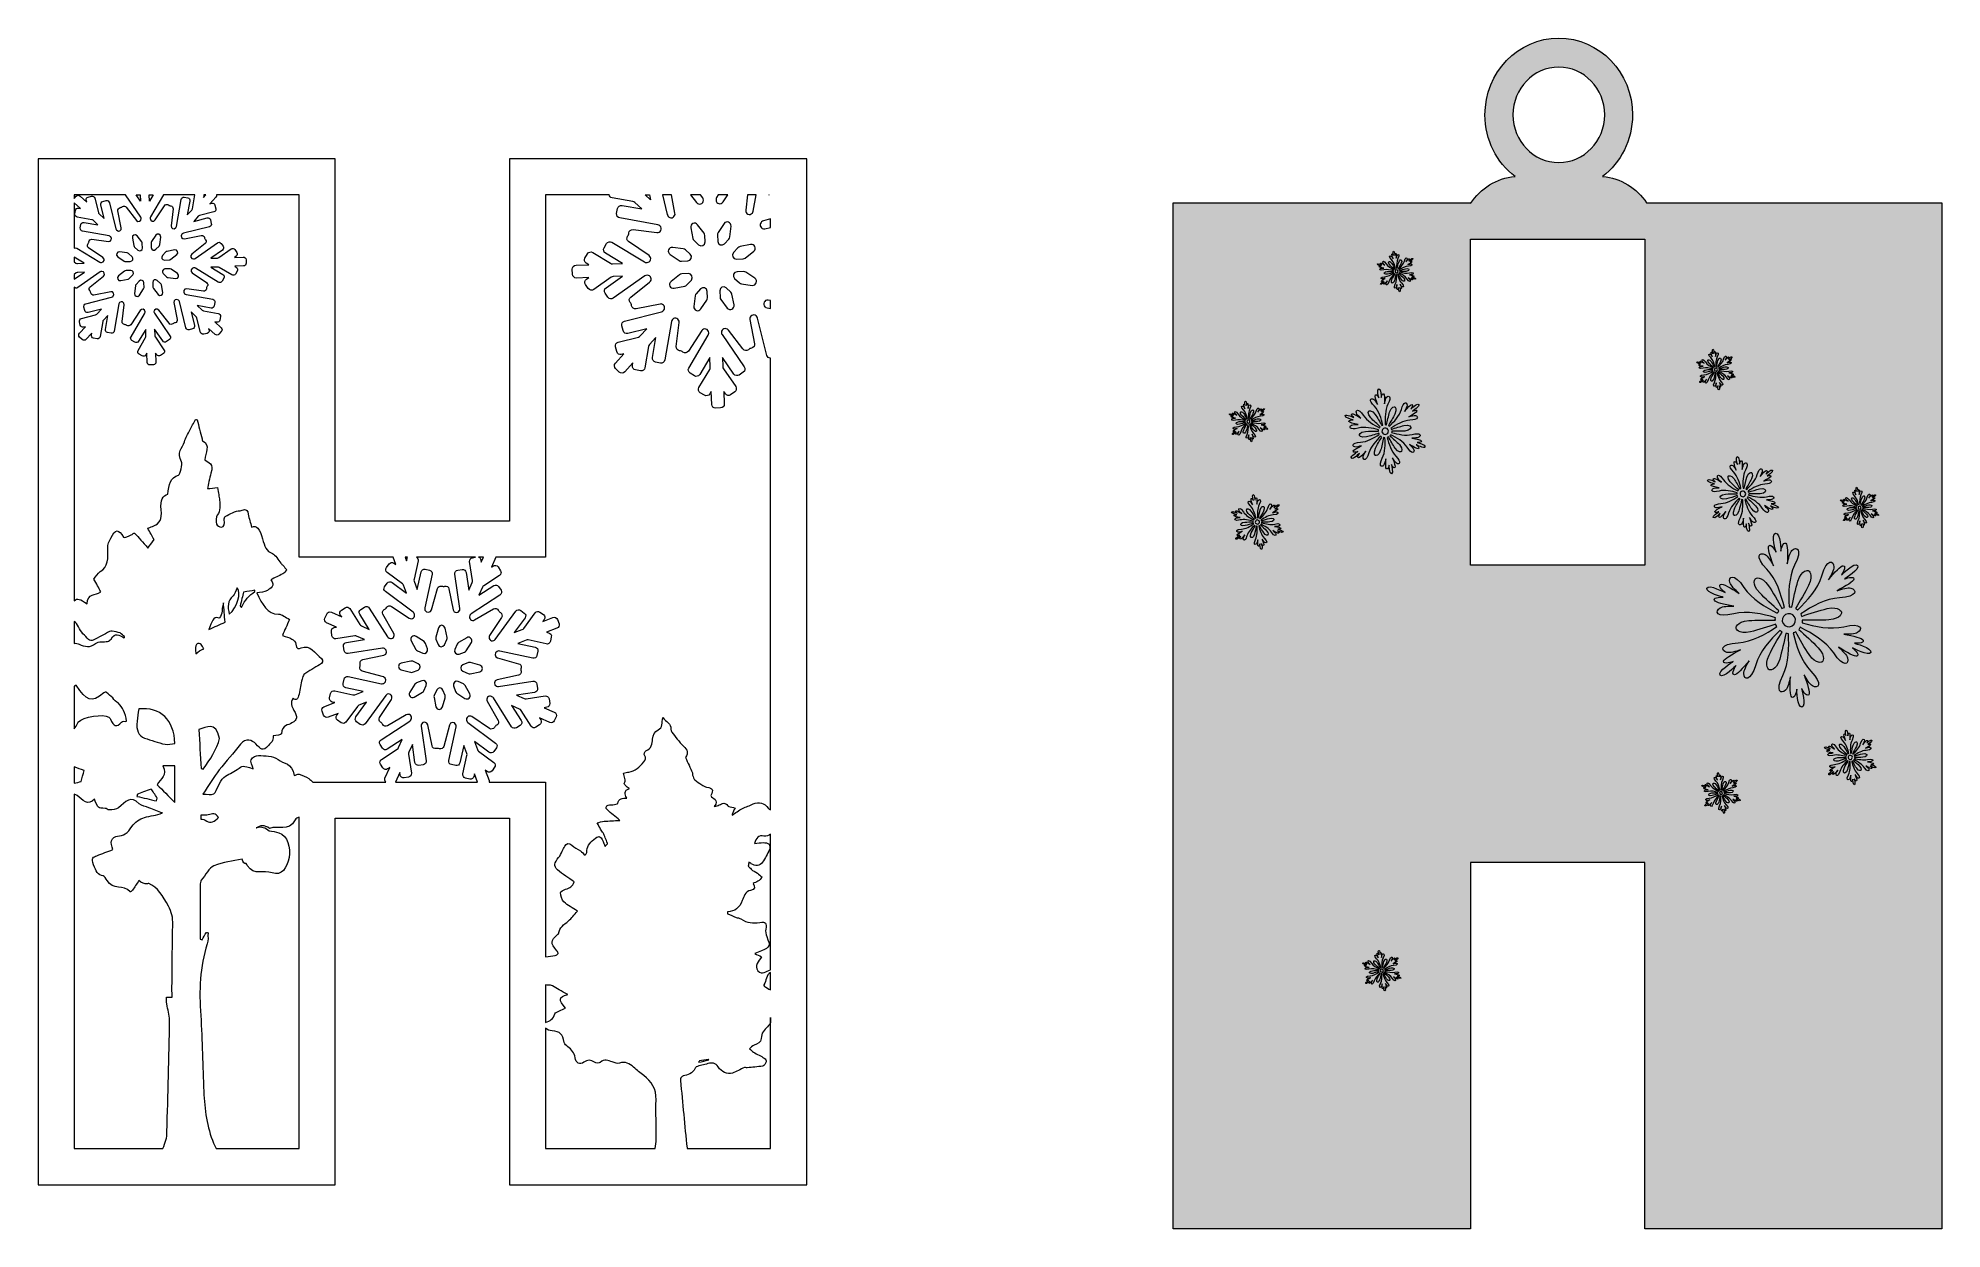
# Model space of a CAD drawing. Header units: millimetres. Extents: x 27 to 185, y -120 to -21.
import ezdxf

# ---------------------------------------------------------------- set-up
doc = ezdxf.new("R2010")
doc.units = ezdxf.units.MM
doc.header["$MEASUREMENT"] = 0
for name, color, linetype in [('engraving', 7, 'Continuous'), ('Layer 1', 7, 'Continuous'), ('Layer 2', 7, 'Continuous')]:
    doc.layers.add(name, color=color, linetype=linetype)

msp = doc.modelspace()

# ---------------------------------------------------------------- hatches: boundary and pattern name
at = {"layer": 'Layer 1'}
h = msp.add_hatch(color=2, dxfattribs=at)
h.dxf.hatch_style = 2
edge = h.paths.add_edge_path()
edge.add_spline(control_points=[(160.79, -34.94), (159.97, -33.71), (158.65, -32.87), (157.14, -32.75), (158.64, -31.59), (159.62, -29.73), (159.62, -27.63), (159.62, -24.11), (156.88, -21.26), (153.5, -21.26), (150.12, -21.26), (147.38, -24.11), (147.38, -27.63), (147.38, -29.73), (148.36, -31.59), (149.87, -32.75), (148.33, -32.87), (147, -33.73), (146.18, -34.99), (146.18, -34.99), (146.18, -34.94), (146.18, -34.94), (146.18, -34.94), (121.52, -34.94), (121.52, -34.94), (121.52, -34.94), (121.52, -120.09), (121.52, -120.09), (121.52, -120.09), (146.18, -120.09), (146.18, -120.09), (146.18, -120.09), (146.18, -89.67), (146.18, -89.67), (146.18, -89.67), (160.63, -89.67), (160.63, -89.67), (160.63, -89.67), (160.63, -120.09), (160.63, -120.09), (160.63, -120.09), (185.29, -120.09), (185.29, -120.09), (185.29, -120.09), (185.29, -34.94), (185.29, -34.94), (185.29, -34.94), (160.79, -34.94), (160.79, -34.94)], knot_values=[0, 0, 0, 0, 1, 1, 1, 2, 2, 2, 3, 3, 3, 4, 4, 4, 5, 5, 5, 6, 6, 6, 7, 7, 7, 8, 8, 8, 9, 9, 9, 10, 10, 10, 11, 11, 11, 12, 12, 12, 13, 13, 13, 14, 14, 14, 15, 15, 15, 16, 16, 16, 16], degree=3, periodic=1)
edge = h.paths.add_edge_path()
edge.add_spline(control_points=[(149.7, -27.63), (149.7, -25.44), (151.4, -23.67), (153.5, -23.67), (155.6, -23.67), (157.31, -25.44), (157.31, -27.63), (157.31, -29.81), (155.6, -31.59), (153.5, -31.59), (151.4, -31.59), (149.7, -29.81), (149.7, -27.63)], knot_values=[0, 0, 0, 0, 1, 1, 1, 2, 2, 2, 3, 3, 3, 4, 4, 4, 4], degree=3, periodic=1)
h.paths.add_polyline_path([(146.18, -65.01), (146.18, -37.96), (160.63, -37.96), (160.63, -65.01)])

# ---------------------------------------------------------------- linework, layer by layer
at = {"layer": 'engraving', "lineweight": 0}
for points, knots in [([(141.31, -41.07), (141.31, -41.07), (141.52, -41.08), (141.49, -41.01), (141.47, -40.97), (141.3, -40.93), (141.11, -40.9), (141.21, -40.9), (141.33, -40.89), (141.38, -40.86), (141.48, -40.8), (141.46, -40.66), (141.11, -40.75), (140.85, -40.81), (140.55, -40.75), (140.3, -40.67), (140.3, -40.66), (140.31, -40.64), (140.31, -40.62), (140.46, -40.63), (140.68, -40.63), (140.82, -40.62), (141.07, -40.6), (141.07, -40.47), (141.07, -40.47), (141.07, -40.47), (141.03, -40.35), (140.79, -40.4), (140.65, -40.43), (140.44, -40.5), (140.29, -40.55), (140.29, -40.53), (140.28, -40.52), (140.27, -40.5), (140.49, -40.36), (140.76, -40.2), (141.03, -40.19), (141.39, -40.17), (141.36, -40.03), (141.25, -40), (141.19, -39.99), (141.08, -40.02), (140.98, -40.05), (141.15, -39.96), (141.3, -39.88), (141.31, -39.83), (141.31, -39.75), (141.13, -39.82), (141.13, -39.82), (141.13, -39.82), (141.43, -39.63), (141.38, -39.56), (141.32, -39.49), (141.07, -39.75), (141.07, -39.75), (141.07, -39.75), (141.17, -39.58), (141.1, -39.57), (141.05, -39.56), (140.94, -39.69), (140.81, -39.84), (140.86, -39.75), (140.92, -39.65), (140.92, -39.59), (140.92, -39.47), (140.79, -39.42), (140.69, -39.76), (140.61, -40.02), (140.4, -40.25), (140.22, -40.43), (140.2, -40.41), (140.19, -40.4), (140.17, -40.4), (140.25, -40.26), (140.36, -40.08), (140.43, -39.95), (140.53, -39.72), (140.42, -39.66), (140.42, -39.66), (140.42, -39.66), (140.3, -39.63), (140.22, -39.87), (140.18, -40.01), (140.13, -40.22), (140.1, -40.37), (140.09, -40.36), (140.07, -40.36), (140.05, -40.36), (140.04, -40.11), (140.04, -39.79), (140.16, -39.56), (140.32, -39.23), (140.19, -39.18), (140.11, -39.27), (140.06, -39.31), (140.04, -39.43), (140.01, -39.53), (140.02, -39.33), (140.02, -39.16), (139.99, -39.13), (139.92, -39.09), (139.89, -39.29), (139.89, -39.29), (139.89, -39.29), (139.88, -38.92), (139.79, -38.94), (139.7, -38.95), (139.79, -39.3), (139.79, -39.3), (139.79, -39.3), (139.7, -39.12), (139.66, -39.18), (139.63, -39.22), (139.68, -39.38), (139.75, -39.57), (139.7, -39.48), (139.64, -39.38), (139.58, -39.35), (139.48, -39.29), (139.37, -39.38), (139.62, -39.64), (139.8, -39.83), (139.9, -40.13), (139.96, -40.38), (139.94, -40.38), (139.93, -40.39), (139.91, -40.4), (139.84, -40.26), (139.73, -40.07), (139.65, -39.96), (139.51, -39.75), (139.4, -39.82), (139.4, -39.82), (139.4, -39.82), (139.31, -39.91), (139.48, -40.09), (139.58, -40.2), (139.74, -40.34), (139.85, -40.44), (139.84, -40.46), (139.83, -40.47), (139.82, -40.49), (139.59, -40.37), (139.32, -40.21), (139.17, -39.99), (138.98, -39.69), (138.87, -39.78), (138.9, -39.89), (138.92, -39.95), (139, -40.03), (139.08, -40.1), (138.91, -40), (138.77, -39.91), (138.72, -39.93), (138.65, -39.96), (138.81, -40.09), (138.81, -40.09), (138.81, -40.09), (138.49, -39.92), (138.46, -40), (138.42, -40.09), (138.77, -40.18), (138.77, -40.18), (138.77, -40.18), (138.57, -40.17), (138.6, -40.24), (138.62, -40.28), (138.79, -40.32), (138.98, -40.35), (138.88, -40.35), (138.76, -40.35), (138.71, -40.39), (138.61, -40.45), (138.63, -40.59), (138.98, -40.5), (139.23, -40.43), (139.54, -40.5), (139.79, -40.57), (139.78, -40.59), (139.78, -40.61), (139.78, -40.63), (139.63, -40.62), (139.41, -40.62), (139.27, -40.63), (139.02, -40.65), (139.02, -40.78), (139.02, -40.78), (139.02, -40.78), (139.06, -40.9), (139.3, -40.85), (139.44, -40.82), (139.65, -40.75), (139.79, -40.7), (139.8, -40.72), (139.8, -40.73), (139.81, -40.75), (139.6, -40.89), (139.33, -41.05), (139.06, -41.06), (138.7, -41.08), (138.72, -41.22), (138.84, -41.25), (138.9, -41.26), (139.01, -41.23), (139.11, -41.2), (138.93, -41.29), (138.79, -41.37), (138.78, -41.42), (138.77, -41.5), (138.96, -41.43), (138.96, -41.43), (138.96, -41.43), (138.65, -41.62), (138.71, -41.69), (138.77, -41.76), (139.02, -41.5), (139.02, -41.5), (139.02, -41.5), (138.91, -41.67), (138.99, -41.68), (139.04, -41.69), (139.15, -41.56), (139.28, -41.41), (139.22, -41.5), (139.17, -41.6), (139.17, -41.66), (139.17, -41.78), (139.3, -41.83), (139.4, -41.49), (139.47, -41.23), (139.69, -41), (139.87, -40.82), (139.89, -40.83), (139.9, -40.84), (139.91, -40.85), (139.83, -40.99), (139.72, -41.17), (139.66, -41.3), (139.55, -41.53), (139.67, -41.59), (139.67, -41.59), (139.67, -41.59), (139.79, -41.62), (139.87, -41.38), (139.91, -41.24), (139.95, -41.03), (139.98, -40.88), (140, -40.88), (140.02, -40.89), (140.04, -40.89), (140.05, -41.14), (140.05, -41.46), (139.93, -41.69), (139.77, -42.01), (139.9, -42.06), (139.98, -41.98), (140.02, -41.93), (140.05, -41.82), (140.07, -41.72), (140.06, -41.92), (140.06, -42.09), (140.1, -42.12), (140.16, -42.16), (140.2, -41.96), (140.2, -41.96), (140.2, -41.96), (140.21, -42.32), (140.3, -42.31), (140.39, -42.3), (140.29, -41.95), (140.29, -41.95), (140.29, -41.95), (140.38, -42.13), (140.43, -42.07), (140.46, -42.03), (140.41, -41.86), (140.34, -41.68), (140.39, -41.77), (140.45, -41.87), (140.5, -41.9), (140.61, -41.96), (140.72, -41.87), (140.47, -41.61), (140.28, -41.42), (140.19, -41.12), (140.13, -40.87), (140.15, -40.87), (140.16, -40.86), (140.18, -40.85), (140.25, -40.99), (140.35, -41.17), (140.44, -41.29), (140.58, -41.5), (140.69, -41.43), (140.69, -41.43), (140.69, -41.43), (140.78, -41.34), (140.61, -41.16), (140.51, -41.05), (140.35, -40.91), (140.23, -40.8), (140.25, -40.79), (140.26, -40.78), (140.27, -40.76), (140.5, -40.88), (140.77, -41.04), (140.91, -41.26), (141.11, -41.56), (141.22, -41.47), (141.18, -41.35), (141.17, -41.3), (141.09, -41.22), (141.01, -41.15), (141.17, -41.25), (141.32, -41.34), (141.36, -41.32), (141.43, -41.29), (141.28, -41.16), (141.28, -41.16), (141.28, -41.16), (141.6, -41.33), (141.63, -41.25), (141.67, -41.16), (141.31, -41.07), (141.31, -41.07)], [0, 0, 0, 0, 1, 1, 1, 2, 2, 2, 3, 3, 3, 4, 4, 4, 5, 5, 5, 6, 6, 6, 7, 7, 7, 8, 8, 8, 9, 9, 9, 10, 10, 10, 11, 11, 11, 12, 12, 12, 13, 13, 13, 14, 14, 14, 15, 15, 15, 16, 16, 16, 17, 17, 17, 18, 18, 18, 19, 19, 19, 20, 20, 20, 21, 21, 21, 22, 22, 22, 23, 23, 23, 24, 24, 24, 25, 25, 25, 26, 26, 26, 27, 27, 27, 28, 28, 28, 29, 29, 29, 30, 30, 30, 31, 31, 31, 32, 32, 32, 33, 33, 33, 34, 34, 34, 35, 35, 35, 36, 36, 36, 37, 37, 37, 38, 38, 38, 39, 39, 39, 40, 40, 40, 41, 41, 41, 42, 42, 42, 43, 43, 43, 44, 44, 44, 45, 45, 45, 46, 46, 46, 47, 47, 47, 48, 48, 48, 49, 49, 49, 50, 50, 50, 51, 51, 51, 52, 52, 52, 53, 53, 53, 54, 54, 54, 55, 55, 55, 56, 56, 56, 57, 57, 57, 58, 58, 58, 59, 59, 59, 60, 60, 60, 61, 61, 61, 62, 62, 62, 63, 63, 63, 64, 64, 64, 65, 65, 65, 66, 66, 66, 67, 67, 67, 68, 68, 68, 69, 69, 69, 70, 70, 70, 71, 71, 71, 72, 72, 72, 73, 73, 73, 74, 74, 74, 75, 75, 75, 76, 76, 76, 77, 77, 77, 78, 78, 78, 79, 79, 79, 80, 80, 80, 81, 81, 81, 82, 82, 82, 83, 83, 83, 84, 84, 84, 85, 85, 85, 86, 86, 86, 87, 87, 87, 88, 88, 88, 89, 89, 89, 90, 90, 90, 91, 91, 91, 92, 92, 92, 93, 93, 93, 94, 94, 94, 95, 95, 95, 96, 96, 96, 97, 97, 97, 98, 98, 98, 99, 99, 99, 100, 100, 100, 101, 101, 101, 102, 102, 102, 103, 103, 103, 104, 104, 104, 105, 105, 105, 106, 106, 106, 107, 107, 107, 108, 108, 108, 108]), ([(140.06, -40.75), (139.99, -40.76), (139.93, -40.71), (139.92, -40.64), (139.91, -40.57), (139.95, -40.51), (140.02, -40.5), (140.09, -40.49), (140.16, -40.54), (140.17, -40.61), (140.18, -40.67), (140.13, -40.74), (140.06, -40.75)], [0, 0, 0, 0, 1, 1, 1, 2, 2, 2, 3, 3, 3, 4, 4, 4, 4]), ([(167.81, -49.22), (167.81, -49.22), (168.01, -49.23), (167.98, -49.16), (167.96, -49.11), (167.79, -49.08), (167.6, -49.04), (167.7, -49.04), (167.82, -49.04), (167.87, -49.01), (167.97, -48.95), (167.95, -48.81), (167.6, -48.9), (167.35, -48.96), (167.04, -48.89), (166.79, -48.82), (166.8, -48.8), (166.8, -48.79), (166.8, -48.77), (166.95, -48.77), (167.17, -48.78), (167.31, -48.76), (167.56, -48.75), (167.56, -48.62), (167.56, -48.62), (167.56, -48.62), (167.53, -48.49), (167.28, -48.55), (167.14, -48.58), (166.93, -48.65), (166.79, -48.7), (166.78, -48.68), (166.78, -48.66), (166.77, -48.65), (166.98, -48.51), (167.25, -48.35), (167.52, -48.34), (167.88, -48.32), (167.86, -48.18), (167.74, -48.15), (167.68, -48.13), (167.57, -48.17), (167.47, -48.2), (167.65, -48.11), (167.79, -48.02), (167.8, -47.97), (167.81, -47.9), (167.62, -47.97), (167.62, -47.97), (167.62, -47.97), (167.93, -47.78), (167.87, -47.71), (167.81, -47.63), (167.56, -47.89), (167.56, -47.89), (167.56, -47.89), (167.67, -47.73), (167.59, -47.72), (167.55, -47.71), (167.43, -47.84), (167.3, -47.99), (167.36, -47.9), (167.41, -47.8), (167.41, -47.74), (167.41, -47.62), (167.28, -47.56), (167.18, -47.91), (167.11, -48.16), (166.89, -48.39), (166.71, -48.57), (166.7, -48.56), (166.68, -48.55), (166.67, -48.54), (166.75, -48.41), (166.86, -48.23), (166.92, -48.1), (167.03, -47.87), (166.91, -47.81), (166.91, -47.81), (166.91, -47.81), (166.79, -47.78), (166.71, -48.02), (166.67, -48.15), (166.63, -48.36), (166.6, -48.52), (166.58, -48.51), (166.56, -48.51), (166.54, -48.51), (166.53, -48.25), (166.53, -47.94), (166.65, -47.7), (166.81, -47.38), (166.68, -47.33), (166.6, -47.42), (166.56, -47.46), (166.53, -47.57), (166.51, -47.68), (166.52, -47.48), (166.52, -47.31), (166.48, -47.28), (166.42, -47.24), (166.38, -47.43), (166.38, -47.43), (166.38, -47.43), (166.37, -47.07), (166.28, -47.08), (166.19, -47.1), (166.29, -47.45), (166.29, -47.45), (166.29, -47.45), (166.2, -47.27), (166.15, -47.33), (166.12, -47.37), (166.17, -47.53), (166.24, -47.72), (166.19, -47.62), (166.13, -47.53), (166.08, -47.5), (165.97, -47.44), (165.86, -47.53), (166.11, -47.78), (166.3, -47.97), (166.39, -48.27), (166.45, -48.52), (166.43, -48.53), (166.42, -48.54), (166.4, -48.55), (166.33, -48.41), (166.23, -48.22), (166.14, -48.1), (166, -47.89), (165.89, -47.96), (165.89, -47.96), (165.89, -47.96), (165.8, -48.05), (165.97, -48.24), (166.07, -48.35), (166.23, -48.49), (166.35, -48.59), (166.33, -48.6), (166.32, -48.62), (166.31, -48.63), (166.08, -48.52), (165.81, -48.36), (165.67, -48.14), (165.47, -47.84), (165.36, -47.93), (165.4, -48.04), (165.41, -48.1), (165.49, -48.18), (165.57, -48.25), (165.41, -48.14), (165.26, -48.06), (165.22, -48.08), (165.15, -48.11), (165.3, -48.24), (165.3, -48.24), (165.3, -48.24), (164.98, -48.06), (164.95, -48.15), (164.91, -48.24), (165.27, -48.32), (165.27, -48.32), (165.27, -48.32), (165.07, -48.31), (165.09, -48.38), (165.11, -48.43), (165.28, -48.47), (165.47, -48.5), (165.37, -48.5), (165.25, -48.5), (165.2, -48.53), (165.1, -48.59), (165.12, -48.73), (165.47, -48.65), (165.73, -48.58), (166.03, -48.65), (166.28, -48.72), (166.28, -48.74), (166.27, -48.76), (166.27, -48.77), (166.12, -48.77), (165.91, -48.77), (165.76, -48.78), (165.51, -48.8), (165.51, -48.93), (165.51, -48.93), (165.51, -48.93), (165.55, -49.05), (165.79, -48.99), (165.94, -48.96), (166.14, -48.9), (166.29, -48.85), (166.29, -48.86), (166.3, -48.88), (166.31, -48.9), (166.09, -49.04), (165.82, -49.19), (165.55, -49.21), (165.2, -49.23), (165.22, -49.37), (165.33, -49.39), (165.39, -49.41), (165.5, -49.38), (165.6, -49.35), (165.43, -49.44), (165.28, -49.52), (165.27, -49.57), (165.27, -49.64), (165.45, -49.57), (165.45, -49.57), (165.45, -49.57), (165.15, -49.76), (165.2, -49.84), (165.26, -49.91), (165.51, -49.65), (165.51, -49.65), (165.51, -49.65), (165.41, -49.82), (165.48, -49.83), (165.53, -49.83), (165.64, -49.71), (165.77, -49.56), (165.72, -49.65), (165.66, -49.75), (165.66, -49.81), (165.66, -49.93), (165.8, -49.98), (165.89, -49.63), (165.97, -49.38), (166.18, -49.15), (166.36, -48.97), (166.38, -48.98), (166.39, -48.99), (166.41, -49), (166.33, -49.13), (166.22, -49.32), (166.15, -49.45), (166.05, -49.67), (166.16, -49.73), (166.16, -49.73), (166.16, -49.73), (166.28, -49.77), (166.36, -49.53), (166.4, -49.39), (166.45, -49.18), (166.48, -49.03), (166.49, -49.03), (166.51, -49.03), (166.53, -49.03), (166.54, -49.29), (166.54, -49.6), (166.42, -49.84), (166.26, -50.16), (166.39, -50.21), (166.47, -50.12), (166.52, -50.08), (166.54, -49.97), (166.57, -49.87), (166.56, -50.06), (166.56, -50.23), (166.59, -50.26), (166.66, -50.31), (166.69, -50.11), (166.69, -50.11), (166.69, -50.11), (166.7, -50.47), (166.79, -50.46), (166.88, -50.44), (166.79, -50.09), (166.79, -50.09), (166.79, -50.09), (166.88, -50.27), (166.92, -50.21), (166.95, -50.18), (166.9, -50.01), (166.83, -49.83), (166.88, -49.92), (166.94, -50.02), (167, -50.05), (167.1, -50.1), (167.21, -50.02), (166.96, -49.76), (166.78, -49.57), (166.68, -49.27), (166.62, -49.02), (166.64, -49.01), (166.65, -49.01), (166.67, -49), (166.74, -49.13), (166.85, -49.32), (166.93, -49.44), (167.07, -49.65), (167.18, -49.58), (167.18, -49.58), (167.18, -49.58), (167.27, -49.49), (167.1, -49.3), (167, -49.2), (166.84, -49.05), (166.73, -48.95), (166.74, -48.94), (166.75, -48.92), (166.76, -48.91), (166.99, -49.02), (167.26, -49.18), (167.41, -49.4), (167.6, -49.71), (167.71, -49.62), (167.68, -49.5), (167.66, -49.44), (167.58, -49.36), (167.5, -49.29), (167.67, -49.4), (167.81, -49.49), (167.86, -49.47), (167.93, -49.44), (167.77, -49.31), (167.77, -49.31), (167.77, -49.31), (168.09, -49.48), (168.12, -49.39), (168.16, -49.31), (167.81, -49.22), (167.81, -49.22)], [0, 0, 0, 0, 1, 1, 1, 2, 2, 2, 3, 3, 3, 4, 4, 4, 5, 5, 5, 6, 6, 6, 7, 7, 7, 8, 8, 8, 9, 9, 9, 10, 10, 10, 11, 11, 11, 12, 12, 12, 13, 13, 13, 14, 14, 14, 15, 15, 15, 16, 16, 16, 17, 17, 17, 18, 18, 18, 19, 19, 19, 20, 20, 20, 21, 21, 21, 22, 22, 22, 23, 23, 23, 24, 24, 24, 25, 25, 25, 26, 26, 26, 27, 27, 27, 28, 28, 28, 29, 29, 29, 30, 30, 30, 31, 31, 31, 32, 32, 32, 33, 33, 33, 34, 34, 34, 35, 35, 35, 36, 36, 36, 37, 37, 37, 38, 38, 38, 39, 39, 39, 40, 40, 40, 41, 41, 41, 42, 42, 42, 43, 43, 43, 44, 44, 44, 45, 45, 45, 46, 46, 46, 47, 47, 47, 48, 48, 48, 49, 49, 49, 50, 50, 50, 51, 51, 51, 52, 52, 52, 53, 53, 53, 54, 54, 54, 55, 55, 55, 56, 56, 56, 57, 57, 57, 58, 58, 58, 59, 59, 59, 60, 60, 60, 61, 61, 61, 62, 62, 62, 63, 63, 63, 64, 64, 64, 65, 65, 65, 66, 66, 66, 67, 67, 67, 68, 68, 68, 69, 69, 69, 70, 70, 70, 71, 71, 71, 72, 72, 72, 73, 73, 73, 74, 74, 74, 75, 75, 75, 76, 76, 76, 77, 77, 77, 78, 78, 78, 79, 79, 79, 80, 80, 80, 81, 81, 81, 82, 82, 82, 83, 83, 83, 84, 84, 84, 85, 85, 85, 86, 86, 86, 87, 87, 87, 88, 88, 88, 89, 89, 89, 90, 90, 90, 91, 91, 91, 92, 92, 92, 93, 93, 93, 94, 94, 94, 95, 95, 95, 96, 96, 96, 97, 97, 97, 98, 98, 98, 99, 99, 99, 100, 100, 100, 101, 101, 101, 102, 102, 102, 103, 103, 103, 104, 104, 104, 105, 105, 105, 106, 106, 106, 107, 107, 107, 108, 108, 108, 108]), ([(166.56, -48.9), (166.49, -48.91), (166.42, -48.86), (166.41, -48.79), (166.4, -48.72), (166.45, -48.66), (166.52, -48.64), (166.59, -48.63), (166.65, -48.68), (166.66, -48.75), (166.67, -48.82), (166.63, -48.89), (166.56, -48.9)], [0, 0, 0, 0, 1, 1, 1, 2, 2, 2, 3, 3, 3, 4, 4, 4, 4]), ([(141.75, -54.82), (141.75, -54.82), (142.17, -54.84), (142.11, -54.7), (142.07, -54.61), (141.72, -54.53), (141.32, -54.46), (141.53, -54.46), (141.77, -54.45), (141.88, -54.39), (142.1, -54.26), (142.06, -53.97), (141.33, -54.15), (140.79, -54.29), (140.15, -54.14), (139.63, -53.99), (139.64, -53.96), (139.64, -53.92), (139.64, -53.88), (139.97, -53.89), (140.41, -53.9), (140.72, -53.88), (141.24, -53.83), (141.23, -53.56), (141.23, -53.56), (141.23, -53.56), (141.16, -53.3), (140.65, -53.42), (140.35, -53.49), (139.93, -53.62), (139.62, -53.73), (139.61, -53.7), (139.59, -53.66), (139.58, -53.63), (140.03, -53.33), (140.59, -53.01), (141.15, -52.98), (141.9, -52.93), (141.85, -52.64), (141.61, -52.58), (141.49, -52.56), (141.25, -52.62), (141.05, -52.69), (141.41, -52.5), (141.72, -52.32), (141.73, -52.22), (141.75, -52.06), (141.36, -52.21), (141.36, -52.21), (141.36, -52.21), (142, -51.81), (141.88, -51.66), (141.76, -51.51), (141.23, -52.05), (141.23, -52.05), (141.23, -52.05), (141.46, -51.7), (141.3, -51.68), (141.2, -51.67), (140.96, -51.93), (140.7, -52.25), (140.81, -52.06), (140.92, -51.85), (140.92, -51.72), (140.92, -51.47), (140.64, -51.36), (140.44, -52.09), (140.28, -52.62), (139.84, -53.1), (139.45, -53.47), (139.43, -53.45), (139.39, -53.43), (139.36, -53.41), (139.53, -53.13), (139.76, -52.75), (139.89, -52.48), (140.12, -52), (139.88, -51.87), (139.88, -51.87), (139.88, -51.87), (139.62, -51.81), (139.46, -52.31), (139.37, -52.6), (139.28, -53.03), (139.22, -53.35), (139.18, -53.35), (139.15, -53.34), (139.11, -53.34), (139.08, -52.8), (139.08, -52.15), (139.33, -51.65), (139.67, -50.98), (139.39, -50.88), (139.22, -51.06), (139.14, -51.15), (139.08, -51.38), (139.03, -51.6), (139.05, -51.19), (139.05, -50.83), (138.97, -50.77), (138.84, -50.68), (138.77, -51.09), (138.77, -51.09), (138.77, -51.09), (138.75, -50.33), (138.56, -50.36), (138.37, -50.39), (138.57, -51.12), (138.57, -51.12), (138.57, -51.12), (138.38, -50.75), (138.29, -50.87), (138.23, -50.95), (138.33, -51.29), (138.47, -51.68), (138.37, -51.49), (138.24, -51.28), (138.13, -51.22), (137.91, -51.1), (137.68, -51.28), (138.2, -51.82), (138.59, -52.22), (138.79, -52.85), (138.91, -53.37), (138.88, -53.38), (138.85, -53.4), (138.82, -53.42), (138.66, -53.13), (138.44, -52.74), (138.27, -52.49), (137.97, -52.06), (137.74, -52.2), (137.74, -52.2), (137.74, -52.2), (137.55, -52.39), (137.91, -52.78), (138.12, -53), (138.45, -53.3), (138.69, -53.51), (138.67, -53.54), (138.65, -53.57), (138.63, -53.6), (138.15, -53.36), (137.58, -53.03), (137.28, -52.56), (136.86, -51.94), (136.64, -52.12), (136.71, -52.36), (136.74, -52.48), (136.91, -52.65), (137.08, -52.8), (136.73, -52.57), (136.42, -52.39), (136.33, -52.43), (136.19, -52.5), (136.51, -52.77), (136.51, -52.77), (136.51, -52.77), (135.84, -52.41), (135.77, -52.59), (135.7, -52.77), (136.43, -52.95), (136.43, -52.95), (136.43, -52.95), (136.02, -52.93), (136.08, -53.08), (136.12, -53.17), (136.47, -53.25), (136.87, -53.32), (136.65, -53.32), (136.41, -53.32), (136.3, -53.39), (136.09, -53.52), (136.13, -53.81), (136.86, -53.63), (137.4, -53.49), (138.04, -53.63), (138.55, -53.78), (138.55, -53.82), (138.54, -53.86), (138.55, -53.89), (138.22, -53.88), (137.77, -53.88), (137.47, -53.9), (136.95, -53.94), (136.96, -54.21), (136.96, -54.21), (136.96, -54.21), (137.03, -54.47), (137.54, -54.36), (137.83, -54.29), (138.26, -54.15), (138.57, -54.05), (138.58, -54.08), (138.59, -54.12), (138.61, -54.15), (138.16, -54.44), (137.59, -54.77), (137.04, -54.8), (136.29, -54.84), (136.33, -55.13), (136.58, -55.19), (136.7, -55.22), (136.93, -55.16), (137.14, -55.09), (136.77, -55.28), (136.46, -55.45), (136.45, -55.55), (136.44, -55.71), (136.83, -55.57), (136.83, -55.57), (136.83, -55.57), (136.18, -55.96), (136.3, -56.11), (136.43, -56.27), (136.96, -55.72), (136.96, -55.72), (136.96, -55.72), (136.73, -56.08), (136.88, -56.1), (136.98, -56.11), (137.23, -55.84), (137.49, -55.53), (137.38, -55.72), (137.26, -55.93), (137.27, -56.05), (137.27, -56.3), (137.54, -56.41), (137.75, -55.69), (137.9, -55.16), (138.34, -54.68), (138.73, -54.3), (138.76, -54.33), (138.79, -54.35), (138.82, -54.37), (138.65, -54.64), (138.42, -55.03), (138.29, -55.3), (138.07, -55.78), (138.3, -55.9), (138.3, -55.9), (138.3, -55.9), (138.57, -55.97), (138.72, -55.47), (138.81, -55.18), (138.9, -54.74), (138.97, -54.42), (139, -54.43), (139.04, -54.44), (139.08, -54.44), (139.11, -54.97), (139.11, -55.63), (138.86, -56.12), (138.52, -56.8), (138.79, -56.9), (138.96, -56.72), (139.05, -56.63), (139.11, -56.39), (139.16, -56.18), (139.14, -56.59), (139.13, -56.95), (139.21, -57.01), (139.34, -57.1), (139.42, -56.69), (139.42, -56.69), (139.42, -56.69), (139.44, -57.44), (139.63, -57.42), (139.82, -57.39), (139.61, -56.66), (139.61, -56.66), (139.61, -56.66), (139.8, -57.03), (139.9, -56.9), (139.96, -56.82), (139.85, -56.48), (139.71, -56.1), (139.82, -56.29), (139.95, -56.49), (140.05, -56.55), (140.27, -56.68), (140.5, -56.49), (139.98, -55.95), (139.6, -55.55), (139.4, -54.93), (139.27, -54.41), (139.31, -54.4), (139.34, -54.38), (139.37, -54.36), (139.53, -54.65), (139.74, -55.04), (139.92, -55.29), (140.21, -55.72), (140.44, -55.58), (140.44, -55.58), (140.44, -55.58), (140.63, -55.39), (140.28, -55), (140.07, -54.78), (139.74, -54.48), (139.49, -54.26), (139.52, -54.24), (139.54, -54.21), (139.56, -54.18), (140.04, -54.42), (140.61, -54.75), (140.91, -55.21), (141.32, -55.84), (141.55, -55.66), (141.48, -55.42), (141.44, -55.3), (141.27, -55.13), (141.11, -54.98), (141.46, -55.2), (141.77, -55.38), (141.86, -55.34), (142, -55.28), (141.68, -55.01), (141.68, -55.01), (141.68, -55.01), (142.34, -55.37), (142.42, -55.19), (142.49, -55.01), (141.75, -54.82), (141.75, -54.82)], [0, 0, 0, 0, 1, 1, 1, 2, 2, 2, 3, 3, 3, 4, 4, 4, 5, 5, 5, 6, 6, 6, 7, 7, 7, 8, 8, 8, 9, 9, 9, 10, 10, 10, 11, 11, 11, 12, 12, 12, 13, 13, 13, 14, 14, 14, 15, 15, 15, 16, 16, 16, 17, 17, 17, 18, 18, 18, 19, 19, 19, 20, 20, 20, 21, 21, 21, 22, 22, 22, 23, 23, 23, 24, 24, 24, 25, 25, 25, 26, 26, 26, 27, 27, 27, 28, 28, 28, 29, 29, 29, 30, 30, 30, 31, 31, 31, 32, 32, 32, 33, 33, 33, 34, 34, 34, 35, 35, 35, 36, 36, 36, 37, 37, 37, 38, 38, 38, 39, 39, 39, 40, 40, 40, 41, 41, 41, 42, 42, 42, 43, 43, 43, 44, 44, 44, 45, 45, 45, 46, 46, 46, 47, 47, 47, 48, 48, 48, 49, 49, 49, 50, 50, 50, 51, 51, 51, 52, 52, 52, 53, 53, 53, 54, 54, 54, 55, 55, 55, 56, 56, 56, 57, 57, 57, 58, 58, 58, 59, 59, 59, 60, 60, 60, 61, 61, 61, 62, 62, 62, 63, 63, 63, 64, 64, 64, 65, 65, 65, 66, 66, 66, 67, 67, 67, 68, 68, 68, 69, 69, 69, 70, 70, 70, 71, 71, 71, 72, 72, 72, 73, 73, 73, 74, 74, 74, 75, 75, 75, 76, 76, 76, 77, 77, 77, 78, 78, 78, 79, 79, 79, 80, 80, 80, 81, 81, 81, 82, 82, 82, 83, 83, 83, 84, 84, 84, 85, 85, 85, 86, 86, 86, 87, 87, 87, 88, 88, 88, 89, 89, 89, 90, 90, 90, 91, 91, 91, 92, 92, 92, 93, 93, 93, 94, 94, 94, 95, 95, 95, 96, 96, 96, 97, 97, 97, 98, 98, 98, 99, 99, 99, 100, 100, 100, 101, 101, 101, 102, 102, 102, 103, 103, 103, 104, 104, 104, 105, 105, 105, 106, 106, 106, 107, 107, 107, 108, 108, 108, 108]), ([(129.02, -53.53), (129.02, -53.53), (129.22, -53.54), (129.19, -53.47), (129.17, -53.43), (129.01, -53.39), (128.81, -53.36), (128.92, -53.36), (129.03, -53.35), (129.09, -53.32), (129.19, -53.26), (129.17, -53.12), (128.82, -53.21), (128.56, -53.27), (128.26, -53.2), (128.01, -53.13), (128.01, -53.12), (128.01, -53.1), (128.01, -53.08), (128.17, -53.09), (128.38, -53.09), (128.53, -53.08), (128.78, -53.06), (128.77, -52.93), (128.77, -52.93), (128.77, -52.93), (128.74, -52.8), (128.49, -52.86), (128.35, -52.89), (128.15, -52.96), (128, -53.01), (128, -52.99), (127.99, -52.98), (127.98, -52.96), (128.2, -52.82), (128.47, -52.66), (128.73, -52.65), (129.09, -52.63), (129.07, -52.49), (128.95, -52.46), (128.9, -52.45), (128.79, -52.48), (128.69, -52.51), (128.86, -52.42), (129.01, -52.33), (129.01, -52.29), (129.02, -52.21), (128.83, -52.28), (128.83, -52.28), (128.83, -52.28), (129.14, -52.09), (129.08, -52.02), (129.03, -51.95), (128.77, -52.21), (128.77, -52.21), (128.77, -52.21), (128.88, -52.04), (128.81, -52.03), (128.76, -52.02), (128.64, -52.15), (128.52, -52.3), (128.57, -52.21), (128.63, -52.11), (128.63, -52.05), (128.62, -51.93), (128.49, -51.88), (128.39, -52.22), (128.32, -52.48), (128.11, -52.71), (127.92, -52.89), (127.91, -52.87), (127.9, -52.86), (127.88, -52.86), (127.96, -52.72), (128.07, -52.54), (128.13, -52.41), (128.24, -52.18), (128.13, -52.12), (128.13, -52.12), (128.13, -52.12), (128, -52.09), (127.93, -52.33), (127.89, -52.47), (127.84, -52.68), (127.81, -52.83), (127.79, -52.82), (127.78, -52.82), (127.76, -52.82), (127.74, -52.56), (127.75, -52.25), (127.87, -52.01), (128.03, -51.69), (127.9, -51.64), (127.81, -51.73), (127.77, -51.77), (127.74, -51.89), (127.72, -51.99), (127.73, -51.79), (127.73, -51.62), (127.69, -51.59), (127.63, -51.55), (127.6, -51.75), (127.6, -51.75), (127.6, -51.75), (127.59, -51.38), (127.5, -51.4), (127.4, -51.41), (127.5, -51.76), (127.5, -51.76), (127.5, -51.76), (127.41, -51.58), (127.37, -51.64), (127.34, -51.68), (127.39, -51.84), (127.46, -52.03), (127.4, -51.94), (127.34, -51.84), (127.29, -51.81), (127.19, -51.75), (127.08, -51.84), (127.33, -52.1), (127.51, -52.29), (127.6, -52.59), (127.67, -52.84), (127.65, -52.84), (127.63, -52.85), (127.62, -52.86), (127.54, -52.72), (127.44, -52.53), (127.36, -52.41), (127.22, -52.21), (127.11, -52.28), (127.11, -52.28), (127.11, -52.28), (127.02, -52.37), (127.19, -52.55), (127.29, -52.66), (127.44, -52.8), (127.56, -52.9), (127.55, -52.92), (127.54, -52.93), (127.53, -52.95), (127.3, -52.83), (127.03, -52.67), (126.88, -52.45), (126.69, -52.15), (126.58, -52.24), (126.61, -52.35), (126.63, -52.41), (126.71, -52.49), (126.79, -52.56), (126.62, -52.46), (126.47, -52.37), (126.43, -52.39), (126.36, -52.42), (126.52, -52.55), (126.52, -52.55), (126.52, -52.55), (126.2, -52.38), (126.16, -52.46), (126.13, -52.55), (126.48, -52.64), (126.48, -52.64), (126.48, -52.64), (126.28, -52.63), (126.31, -52.7), (126.33, -52.74), (126.5, -52.78), (126.69, -52.81), (126.58, -52.81), (126.47, -52.81), (126.42, -52.84), (126.32, -52.91), (126.34, -53.04), (126.68, -52.96), (126.94, -52.89), (127.25, -52.96), (127.49, -53.03), (127.49, -53.05), (127.49, -53.07), (127.49, -53.09), (127.33, -53.08), (127.12, -53.08), (126.98, -53.09), (126.72, -53.11), (126.73, -53.24), (126.73, -53.24), (126.73, -53.24), (126.76, -53.36), (127.01, -53.31), (127.15, -53.28), (127.35, -53.21), (127.5, -53.16), (127.51, -53.18), (127.51, -53.19), (127.52, -53.21), (127.31, -53.35), (127.03, -53.5), (126.77, -53.52), (126.41, -53.54), (126.43, -53.68), (126.55, -53.71), (126.61, -53.72), (126.72, -53.69), (126.82, -53.66), (126.64, -53.75), (126.49, -53.83), (126.49, -53.88), (126.48, -53.96), (126.67, -53.89), (126.67, -53.89), (126.67, -53.89), (126.36, -54.08), (126.42, -54.15), (126.48, -54.22), (126.73, -53.96), (126.73, -53.96), (126.73, -53.96), (126.62, -54.13), (126.7, -54.14), (126.74, -54.14), (126.86, -54.02), (126.99, -53.87), (126.93, -53.96), (126.88, -54.06), (126.88, -54.12), (126.88, -54.24), (127.01, -54.29), (127.11, -53.95), (127.18, -53.69), (127.39, -53.46), (127.58, -53.28), (127.59, -53.29), (127.61, -53.3), (127.62, -53.31), (127.54, -53.44), (127.43, -53.63), (127.37, -53.76), (127.26, -53.99), (127.37, -54.05), (127.37, -54.05), (127.37, -54.05), (127.5, -54.08), (127.57, -53.84), (127.62, -53.7), (127.66, -53.49), (127.69, -53.34), (127.71, -53.34), (127.73, -53.34), (127.74, -53.35), (127.76, -53.6), (127.76, -53.92), (127.64, -54.15), (127.48, -54.47), (127.61, -54.52), (127.69, -54.44), (127.73, -54.39), (127.76, -54.28), (127.78, -54.18), (127.77, -54.38), (127.77, -54.55), (127.81, -54.58), (127.87, -54.62), (127.91, -54.42), (127.91, -54.42), (127.91, -54.42), (127.92, -54.78), (128.01, -54.77), (128.1, -54.76), (128, -54.41), (128, -54.41), (128, -54.41), (128.09, -54.59), (128.14, -54.53), (128.17, -54.49), (128.11, -54.32), (128.05, -54.14), (128.1, -54.23), (128.16, -54.33), (128.21, -54.36), (128.32, -54.42), (128.43, -54.33), (128.18, -54.07), (127.99, -53.88), (127.9, -53.58), (127.84, -53.33), (127.85, -53.33), (127.87, -53.32), (127.88, -53.31), (127.96, -53.45), (128.06, -53.63), (128.14, -53.75), (128.29, -53.96), (128.4, -53.89), (128.4, -53.89), (128.4, -53.89), (128.49, -53.8), (128.32, -53.61), (128.22, -53.51), (128.06, -53.37), (127.94, -53.26), (127.96, -53.25), (127.97, -53.24), (127.97, -53.22), (128.21, -53.34), (128.48, -53.49), (128.62, -53.72), (128.82, -54.02), (128.93, -53.93), (128.89, -53.81), (128.88, -53.76), (128.79, -53.68), (128.72, -53.61), (128.88, -53.71), (129.03, -53.8), (129.07, -53.78), (129.14, -53.75), (128.99, -53.62), (128.99, -53.62), (128.99, -53.62), (129.31, -53.79), (129.34, -53.71), (129.37, -53.62), (129.02, -53.53), (129.02, -53.53)], [0, 0, 0, 0, 1, 1, 1, 2, 2, 2, 3, 3, 3, 4, 4, 4, 5, 5, 5, 6, 6, 6, 7, 7, 7, 8, 8, 8, 9, 9, 9, 10, 10, 10, 11, 11, 11, 12, 12, 12, 13, 13, 13, 14, 14, 14, 15, 15, 15, 16, 16, 16, 17, 17, 17, 18, 18, 18, 19, 19, 19, 20, 20, 20, 21, 21, 21, 22, 22, 22, 23, 23, 23, 24, 24, 24, 25, 25, 25, 26, 26, 26, 27, 27, 27, 28, 28, 28, 29, 29, 29, 30, 30, 30, 31, 31, 31, 32, 32, 32, 33, 33, 33, 34, 34, 34, 35, 35, 35, 36, 36, 36, 37, 37, 37, 38, 38, 38, 39, 39, 39, 40, 40, 40, 41, 41, 41, 42, 42, 42, 43, 43, 43, 44, 44, 44, 45, 45, 45, 46, 46, 46, 47, 47, 47, 48, 48, 48, 49, 49, 49, 50, 50, 50, 51, 51, 51, 52, 52, 52, 53, 53, 53, 54, 54, 54, 55, 55, 55, 56, 56, 56, 57, 57, 57, 58, 58, 58, 59, 59, 59, 60, 60, 60, 61, 61, 61, 62, 62, 62, 63, 63, 63, 64, 64, 64, 65, 65, 65, 66, 66, 66, 67, 67, 67, 68, 68, 68, 69, 69, 69, 70, 70, 70, 71, 71, 71, 72, 72, 72, 73, 73, 73, 74, 74, 74, 75, 75, 75, 76, 76, 76, 77, 77, 77, 78, 78, 78, 79, 79, 79, 80, 80, 80, 81, 81, 81, 82, 82, 82, 83, 83, 83, 84, 84, 84, 85, 85, 85, 86, 86, 86, 87, 87, 87, 88, 88, 88, 89, 89, 89, 90, 90, 90, 91, 91, 91, 92, 92, 92, 93, 93, 93, 94, 94, 94, 95, 95, 95, 96, 96, 96, 97, 97, 97, 98, 98, 98, 99, 99, 99, 100, 100, 100, 101, 101, 101, 102, 102, 102, 103, 103, 103, 104, 104, 104, 105, 105, 105, 106, 106, 106, 107, 107, 107, 108, 108, 108, 108]), ([(127.77, -53.21), (127.7, -53.22), (127.64, -53.17), (127.63, -53.1), (127.62, -53.03), (127.66, -52.97), (127.73, -52.96), (127.8, -52.95), (127.87, -52.99), (127.88, -53.06), (127.89, -53.13), (127.84, -53.2), (127.77, -53.21)], [0, 0, 0, 0, 1, 1, 1, 2, 2, 2, 3, 3, 3, 4, 4, 4, 4]), ([(139.13, -54.15), (138.99, -54.17), (138.85, -54.07), (138.83, -53.93), (138.81, -53.78), (138.91, -53.65), (139.05, -53.62), (139.2, -53.6), (139.34, -53.7), (139.36, -53.85), (139.38, -53.99), (139.28, -54.13), (139.13, -54.15)], [0, 0, 0, 0, 1, 1, 1, 2, 2, 2, 3, 3, 3, 4, 4, 4, 4]), ([(171.13, -59.91), (171.13, -59.91), (171.5, -59.93), (171.44, -59.8), (171.41, -59.72), (171.1, -59.65), (170.74, -59.59), (170.94, -59.59), (171.15, -59.59), (171.24, -59.53), (171.43, -59.42), (171.4, -59.16), (170.75, -59.32), (170.28, -59.44), (169.71, -59.31), (169.25, -59.18), (169.26, -59.15), (169.26, -59.12), (169.26, -59.08), (169.55, -59.09), (169.95, -59.1), (170.21, -59.08), (170.68, -59.04), (170.67, -58.8), (170.67, -58.8), (170.67, -58.8), (170.61, -58.57), (170.15, -58.67), (169.89, -58.73), (169.52, -58.85), (169.24, -58.95), (169.23, -58.92), (169.22, -58.89), (169.21, -58.86), (169.6, -58.6), (170.11, -58.31), (170.6, -58.28), (171.26, -58.24), (171.22, -57.99), (171, -57.93), (170.9, -57.91), (170.69, -57.97), (170.51, -58.03), (170.83, -57.86), (171.1, -57.7), (171.11, -57.61), (171.13, -57.47), (170.78, -57.6), (170.78, -57.6), (170.78, -57.6), (171.35, -57.25), (171.24, -57.12), (171.14, -56.99), (170.67, -57.46), (170.67, -57.46), (170.67, -57.46), (170.87, -57.15), (170.73, -57.14), (170.64, -57.12), (170.43, -57.36), (170.2, -57.64), (170.29, -57.47), (170.4, -57.28), (170.39, -57.17), (170.39, -56.95), (170.15, -56.85), (169.97, -57.49), (169.83, -57.96), (169.44, -58.39), (169.1, -58.72), (169.07, -58.7), (169.05, -58.68), (169.02, -58.66), (169.17, -58.42), (169.37, -58.08), (169.49, -57.84), (169.69, -57.42), (169.48, -57.31), (169.48, -57.31), (169.48, -57.31), (169.25, -57.25), (169.11, -57.69), (169.03, -57.95), (168.95, -58.33), (168.89, -58.62), (168.86, -58.61), (168.83, -58.6), (168.79, -58.6), (168.77, -58.13), (168.77, -57.55), (168.99, -57.11), (169.29, -56.52), (169.04, -56.42), (168.89, -56.58), (168.82, -56.66), (168.76, -56.87), (168.72, -57.06), (168.74, -56.7), (168.74, -56.38), (168.67, -56.33), (168.56, -56.25), (168.49, -56.61), (168.49, -56.61), (168.49, -56.61), (168.48, -55.94), (168.31, -55.97), (168.14, -55.99), (168.32, -56.64), (168.32, -56.64), (168.32, -56.64), (168.15, -56.31), (168.06, -56.42), (168.01, -56.49), (168.11, -56.79), (168.23, -57.13), (168.14, -56.97), (168.03, -56.78), (167.93, -56.73), (167.74, -56.62), (167.53, -56.78), (167.99, -57.26), (168.33, -57.61), (168.51, -58.17), (168.62, -58.63), (168.59, -58.64), (168.56, -58.65), (168.53, -58.67), (168.4, -58.42), (168.2, -58.07), (168.05, -57.85), (167.79, -57.47), (167.59, -57.59), (167.59, -57.59), (167.59, -57.59), (167.42, -57.76), (167.73, -58.1), (167.92, -58.3), (168.21, -58.57), (168.43, -58.75), (168.4, -58.78), (168.38, -58.8), (168.37, -58.83), (167.94, -58.62), (167.44, -58.33), (167.17, -57.92), (166.81, -57.36), (166.61, -57.52), (166.67, -57.74), (166.7, -57.84), (166.85, -57.99), (167, -58.12), (166.69, -57.93), (166.42, -57.76), (166.34, -57.8), (166.21, -57.86), (166.49, -58.1), (166.49, -58.1), (166.49, -58.1), (165.9, -57.78), (165.84, -57.94), (165.78, -58.1), (166.43, -58.26), (166.43, -58.26), (166.43, -58.26), (166.06, -58.24), (166.11, -58.37), (166.15, -58.45), (166.46, -58.52), (166.81, -58.58), (166.62, -58.58), (166.41, -58.59), (166.31, -58.64), (166.12, -58.76), (166.16, -59.02), (166.8, -58.85), (167.28, -58.74), (167.84, -58.86), (168.3, -58.99), (168.3, -59.03), (168.29, -59.06), (168.29, -59.09), (168.01, -59.08), (167.61, -59.08), (167.34, -59.1), (166.88, -59.14), (166.89, -59.37), (166.89, -59.37), (166.89, -59.37), (166.95, -59.6), (167.41, -59.5), (167.67, -59.44), (168.04, -59.32), (168.31, -59.23), (168.32, -59.26), (168.34, -59.29), (168.35, -59.32), (167.95, -59.58), (167.45, -59.87), (166.96, -59.89), (166.3, -59.93), (166.34, -60.19), (166.55, -60.24), (166.66, -60.27), (166.87, -60.21), (167.05, -60.15), (166.73, -60.31), (166.45, -60.47), (166.44, -60.56), (166.43, -60.7), (166.78, -60.57), (166.78, -60.57), (166.78, -60.57), (166.21, -60.92), (166.31, -61.06), (166.42, -61.19), (166.89, -60.71), (166.89, -60.71), (166.89, -60.71), (166.69, -61.02), (166.83, -61.04), (166.91, -61.05), (167.13, -60.82), (167.36, -60.54), (167.26, -60.7), (167.16, -60.89), (167.16, -61), (167.17, -61.22), (167.41, -61.32), (167.59, -60.68), (167.73, -60.21), (168.12, -59.78), (168.46, -59.45), (168.49, -59.47), (168.51, -59.49), (168.54, -59.51), (168.39, -59.75), (168.19, -60.09), (168.07, -60.33), (167.87, -60.76), (168.08, -60.87), (168.08, -60.87), (168.08, -60.87), (168.31, -60.93), (168.45, -60.48), (168.53, -60.23), (168.61, -59.84), (168.67, -59.56), (168.7, -59.57), (168.73, -59.57), (168.76, -59.57), (168.79, -60.05), (168.79, -60.63), (168.57, -61.06), (168.27, -61.66), (168.51, -61.75), (168.66, -61.59), (168.74, -61.51), (168.79, -61.3), (168.83, -61.11), (168.82, -61.48), (168.81, -61.79), (168.89, -61.85), (169, -61.93), (169.06, -61.56), (169.06, -61.56), (169.06, -61.56), (169.08, -62.23), (169.25, -62.21), (169.42, -62.18), (169.24, -61.53), (169.24, -61.53), (169.24, -61.53), (169.41, -61.87), (169.49, -61.75), (169.55, -61.68), (169.45, -61.38), (169.33, -61.04), (169.42, -61.21), (169.53, -61.39), (169.63, -61.44), (169.82, -61.55), (170.03, -61.39), (169.56, -60.91), (169.22, -60.56), (169.05, -60.01), (168.94, -59.55), (168.97, -59.53), (169, -59.52), (169.02, -59.51), (169.16, -59.76), (169.35, -60.1), (169.51, -60.32), (169.77, -60.71), (169.97, -60.58), (169.97, -60.58), (169.97, -60.58), (170.14, -60.41), (169.82, -60.07), (169.64, -59.87), (169.35, -59.61), (169.13, -59.42), (169.15, -59.4), (169.17, -59.37), (169.19, -59.34), (169.62, -59.56), (170.12, -59.85), (170.38, -60.26), (170.75, -60.81), (170.95, -60.65), (170.89, -60.44), (170.86, -60.33), (170.7, -60.18), (170.56, -60.05), (170.87, -60.25), (171.14, -60.41), (171.22, -60.37), (171.35, -60.31), (171.06, -60.08), (171.06, -60.08), (171.06, -60.08), (171.65, -60.4), (171.72, -60.24), (171.78, -60.08), (171.13, -59.91), (171.13, -59.91)], [0, 0, 0, 0, 1, 1, 1, 2, 2, 2, 3, 3, 3, 4, 4, 4, 5, 5, 5, 6, 6, 6, 7, 7, 7, 8, 8, 8, 9, 9, 9, 10, 10, 10, 11, 11, 11, 12, 12, 12, 13, 13, 13, 14, 14, 14, 15, 15, 15, 16, 16, 16, 17, 17, 17, 18, 18, 18, 19, 19, 19, 20, 20, 20, 21, 21, 21, 22, 22, 22, 23, 23, 23, 24, 24, 24, 25, 25, 25, 26, 26, 26, 27, 27, 27, 28, 28, 28, 29, 29, 29, 30, 30, 30, 31, 31, 31, 32, 32, 32, 33, 33, 33, 34, 34, 34, 35, 35, 35, 36, 36, 36, 37, 37, 37, 38, 38, 38, 39, 39, 39, 40, 40, 40, 41, 41, 41, 42, 42, 42, 43, 43, 43, 44, 44, 44, 45, 45, 45, 46, 46, 46, 47, 47, 47, 48, 48, 48, 49, 49, 49, 50, 50, 50, 51, 51, 51, 52, 52, 52, 53, 53, 53, 54, 54, 54, 55, 55, 55, 56, 56, 56, 57, 57, 57, 58, 58, 58, 59, 59, 59, 60, 60, 60, 61, 61, 61, 62, 62, 62, 63, 63, 63, 64, 64, 64, 65, 65, 65, 66, 66, 66, 67, 67, 67, 68, 68, 68, 69, 69, 69, 70, 70, 70, 71, 71, 71, 72, 72, 72, 73, 73, 73, 74, 74, 74, 75, 75, 75, 76, 76, 76, 77, 77, 77, 78, 78, 78, 79, 79, 79, 80, 80, 80, 81, 81, 81, 82, 82, 82, 83, 83, 83, 84, 84, 84, 85, 85, 85, 86, 86, 86, 87, 87, 87, 88, 88, 88, 89, 89, 89, 90, 90, 90, 91, 91, 91, 92, 92, 92, 93, 93, 93, 94, 94, 94, 95, 95, 95, 96, 96, 96, 97, 97, 97, 98, 98, 98, 99, 99, 99, 100, 100, 100, 101, 101, 101, 102, 102, 102, 103, 103, 103, 104, 104, 104, 105, 105, 105, 106, 106, 106, 107, 107, 107, 108, 108, 108, 108]), ([(130.2, -62.02), (130.2, -62.02), (130.47, -62.03), (130.43, -61.94), (130.41, -61.88), (130.18, -61.83), (129.92, -61.79), (130.06, -61.79), (130.22, -61.78), (130.29, -61.74), (130.42, -61.66), (130.4, -61.47), (129.93, -61.59), (129.58, -61.68), (129.17, -61.58), (128.84, -61.49), (128.84, -61.47), (128.85, -61.44), (128.85, -61.42), (129.06, -61.42), (129.34, -61.43), (129.54, -61.41), (129.87, -61.39), (129.87, -61.21), (129.87, -61.21), (129.87, -61.21), (129.82, -61.05), (129.49, -61.12), (129.3, -61.16), (129.03, -61.25), (128.83, -61.32), (128.82, -61.3), (128.82, -61.28), (128.8, -61.25), (129.09, -61.06), (129.46, -60.85), (129.81, -60.83), (130.3, -60.81), (130.27, -60.62), (130.11, -60.58), (130.03, -60.56), (129.88, -60.61), (129.75, -60.65), (129.98, -60.53), (130.18, -60.41), (130.19, -60.35), (130.2, -60.25), (129.95, -60.34), (129.95, -60.34), (129.95, -60.34), (130.36, -60.09), (130.29, -59.99), (130.21, -59.89), (129.87, -60.24), (129.87, -60.24), (129.87, -60.24), (130.01, -60.01), (129.91, -60), (129.85, -59.99), (129.69, -60.16), (129.52, -60.37), (129.6, -60.25), (129.67, -60.11), (129.67, -60.03), (129.67, -59.87), (129.49, -59.8), (129.36, -60.26), (129.26, -60.61), (128.97, -60.91), (128.72, -61.16), (128.71, -61.14), (128.69, -61.13), (128.67, -61.11), (128.78, -60.94), (128.92, -60.69), (129.01, -60.51), (129.15, -60.21), (129, -60.13), (129, -60.13), (129, -60.13), (128.83, -60.08), (128.73, -60.41), (128.67, -60.59), (128.61, -60.87), (128.57, -61.08), (128.55, -61.07), (128.53, -61.07), (128.5, -61.07), (128.48, -60.72), (128.49, -60.3), (128.65, -59.98), (128.86, -59.55), (128.69, -59.48), (128.58, -59.6), (128.52, -59.66), (128.48, -59.81), (128.45, -59.95), (128.47, -59.68), (128.47, -59.45), (128.42, -59.42), (128.33, -59.36), (128.29, -59.62), (128.29, -59.62), (128.29, -59.62), (128.27, -59.13), (128.15, -59.15), (128.03, -59.17), (128.16, -59.64), (128.16, -59.64), (128.16, -59.64), (128.04, -59.4), (127.97, -59.48), (127.94, -59.53), (128.01, -59.75), (128.1, -60), (128.03, -59.88), (127.95, -59.75), (127.88, -59.71), (127.74, -59.63), (127.59, -59.75), (127.92, -60.09), (128.17, -60.35), (128.3, -60.75), (128.38, -61.09), (128.36, -61.1), (128.34, -61.1), (128.31, -61.12), (128.22, -60.93), (128.08, -60.68), (127.96, -60.52), (127.77, -60.24), (127.63, -60.33), (127.63, -60.33), (127.63, -60.33), (127.5, -60.46), (127.73, -60.71), (127.87, -60.85), (128.08, -61.04), (128.24, -61.18), (128.22, -61.2), (128.21, -61.22), (128.19, -61.24), (127.88, -61.08), (127.52, -60.87), (127.33, -60.57), (127.06, -60.17), (126.91, -60.28), (126.96, -60.44), (126.98, -60.52), (127.09, -60.62), (127.2, -60.72), (126.98, -60.58), (126.78, -60.46), (126.72, -60.49), (126.62, -60.53), (126.83, -60.7), (126.83, -60.7), (126.83, -60.7), (126.4, -60.47), (126.36, -60.58), (126.31, -60.7), (126.78, -60.82), (126.78, -60.82), (126.78, -60.82), (126.52, -60.81), (126.56, -60.9), (126.58, -60.96), (126.81, -61.01), (127.07, -61.06), (126.92, -61.05), (126.77, -61.06), (126.7, -61.1), (126.56, -61.18), (126.59, -61.37), (127.06, -61.25), (127.4, -61.17), (127.81, -61.26), (128.15, -61.35), (128.14, -61.38), (128.14, -61.4), (128.14, -61.42), (127.93, -61.42), (127.64, -61.41), (127.45, -61.43), (127.11, -61.46), (127.12, -61.63), (127.12, -61.63), (127.12, -61.63), (127.16, -61.8), (127.49, -61.72), (127.68, -61.68), (127.96, -61.59), (128.16, -61.52), (128.16, -61.55), (128.17, -61.57), (128.18, -61.59), (127.89, -61.78), (127.53, -61.99), (127.17, -62.01), (126.69, -62.03), (126.72, -62.22), (126.88, -62.26), (126.95, -62.28), (127.1, -62.24), (127.24, -62.19), (127, -62.31), (126.8, -62.43), (126.8, -62.49), (126.79, -62.59), (127.04, -62.5), (127.04, -62.5), (127.04, -62.5), (126.62, -62.75), (126.7, -62.85), (126.78, -62.95), (127.12, -62.6), (127.12, -62.6), (127.12, -62.6), (126.97, -62.83), (127.07, -62.84), (127.14, -62.85), (127.29, -62.68), (127.46, -62.48), (127.39, -62.6), (127.32, -62.73), (127.32, -62.81), (127.32, -62.97), (127.5, -63.04), (127.63, -62.58), (127.73, -62.24), (128.01, -61.93), (128.26, -61.69), (128.28, -61.7), (128.3, -61.72), (128.32, -61.73), (128.21, -61.91), (128.06, -62.15), (127.98, -62.33), (127.83, -62.63), (127.99, -62.71), (127.99, -62.71), (127.99, -62.71), (128.15, -62.76), (128.25, -62.44), (128.31, -62.25), (128.37, -61.97), (128.41, -61.76), (128.44, -61.77), (128.46, -61.77), (128.48, -61.77), (128.5, -62.12), (128.5, -62.54), (128.34, -62.86), (128.12, -63.29), (128.3, -63.36), (128.41, -63.24), (128.47, -63.18), (128.5, -63.03), (128.53, -62.89), (128.52, -63.16), (128.52, -63.39), (128.57, -63.43), (128.65, -63.49), (128.7, -63.22), (128.7, -63.22), (128.7, -63.22), (128.71, -63.71), (128.84, -63.69), (128.96, -63.67), (128.83, -63.2), (128.83, -63.2), (128.83, -63.2), (128.95, -63.44), (129.01, -63.36), (129.05, -63.31), (128.98, -63.09), (128.89, -62.84), (128.96, -62.96), (129.04, -63.09), (129.11, -63.13), (129.25, -63.21), (129.4, -63.1), (129.07, -62.75), (128.82, -62.49), (128.69, -62.09), (128.61, -61.75), (128.63, -61.75), (128.65, -61.74), (128.67, -61.73), (128.77, -61.91), (128.91, -62.16), (129.02, -62.32), (129.21, -62.6), (129.36, -62.51), (129.36, -62.51), (129.36, -62.51), (129.48, -62.38), (129.25, -62.14), (129.12, -61.99), (128.91, -61.8), (128.75, -61.66), (128.77, -61.65), (128.78, -61.63), (128.79, -61.61), (129.1, -61.76), (129.47, -61.97), (129.66, -62.27), (129.93, -62.68), (130.07, -62.56), (130.03, -62.4), (130, -62.33), (129.89, -62.22), (129.79, -62.12), (130.01, -62.27), (130.21, -62.38), (130.27, -62.36), (130.36, -62.31), (130.15, -62.14), (130.15, -62.14), (130.15, -62.14), (130.58, -62.37), (130.63, -62.26), (130.67, -62.14), (130.2, -62.02), (130.2, -62.02)], [0, 0, 0, 0, 1, 1, 1, 2, 2, 2, 3, 3, 3, 4, 4, 4, 5, 5, 5, 6, 6, 6, 7, 7, 7, 8, 8, 8, 9, 9, 9, 10, 10, 10, 11, 11, 11, 12, 12, 12, 13, 13, 13, 14, 14, 14, 15, 15, 15, 16, 16, 16, 17, 17, 17, 18, 18, 18, 19, 19, 19, 20, 20, 20, 21, 21, 21, 22, 22, 22, 23, 23, 23, 24, 24, 24, 25, 25, 25, 26, 26, 26, 27, 27, 27, 28, 28, 28, 29, 29, 29, 30, 30, 30, 31, 31, 31, 32, 32, 32, 33, 33, 33, 34, 34, 34, 35, 35, 35, 36, 36, 36, 37, 37, 37, 38, 38, 38, 39, 39, 39, 40, 40, 40, 41, 41, 41, 42, 42, 42, 43, 43, 43, 44, 44, 44, 45, 45, 45, 46, 46, 46, 47, 47, 47, 48, 48, 48, 49, 49, 49, 50, 50, 50, 51, 51, 51, 52, 52, 52, 53, 53, 53, 54, 54, 54, 55, 55, 55, 56, 56, 56, 57, 57, 57, 58, 58, 58, 59, 59, 59, 60, 60, 60, 61, 61, 61, 62, 62, 62, 63, 63, 63, 64, 64, 64, 65, 65, 65, 66, 66, 66, 67, 67, 67, 68, 68, 68, 69, 69, 69, 70, 70, 70, 71, 71, 71, 72, 72, 72, 73, 73, 73, 74, 74, 74, 75, 75, 75, 76, 76, 76, 77, 77, 77, 78, 78, 78, 79, 79, 79, 80, 80, 80, 81, 81, 81, 82, 82, 82, 83, 83, 83, 84, 84, 84, 85, 85, 85, 86, 86, 86, 87, 87, 87, 88, 88, 88, 89, 89, 89, 90, 90, 90, 91, 91, 91, 92, 92, 92, 93, 93, 93, 94, 94, 94, 95, 95, 95, 96, 96, 96, 97, 97, 97, 98, 98, 98, 99, 99, 99, 100, 100, 100, 101, 101, 101, 102, 102, 102, 103, 103, 103, 104, 104, 104, 105, 105, 105, 106, 106, 106, 107, 107, 107, 108, 108, 108, 108]), ([(168.81, -59.32), (168.69, -59.34), (168.56, -59.25), (168.55, -59.12), (168.53, -58.99), (168.61, -58.87), (168.74, -58.85), (168.87, -58.83), (168.99, -58.92), (169.01, -59.05), (169.03, -59.18), (168.94, -59.3), (168.81, -59.32)], [0, 0, 0, 0, 1, 1, 1, 2, 2, 2, 3, 3, 3, 4, 4, 4, 4]), ([(179.73, -60.67), (179.73, -60.67), (179.93, -60.68), (179.9, -60.61), (179.88, -60.57), (179.72, -60.53), (179.52, -60.5), (179.63, -60.5), (179.74, -60.5), (179.79, -60.47), (179.9, -60.4), (179.88, -60.26), (179.53, -60.35), (179.27, -60.42), (178.97, -60.35), (178.72, -60.28), (178.72, -60.26), (178.72, -60.24), (178.72, -60.22), (178.88, -60.23), (179.09, -60.23), (179.24, -60.22), (179.49, -60.2), (179.48, -60.07), (179.48, -60.07), (179.48, -60.07), (179.45, -59.95), (179.2, -60), (179.06, -60.03), (178.86, -60.1), (178.71, -60.15), (178.71, -60.13), (178.7, -60.12), (178.69, -60.1), (178.91, -59.96), (179.18, -59.81), (179.44, -59.79), (179.8, -59.77), (179.78, -59.63), (179.66, -59.6), (179.6, -59.59), (179.49, -59.62), (179.39, -59.65), (179.57, -59.56), (179.72, -59.48), (179.72, -59.43), (179.73, -59.35), (179.54, -59.42), (179.54, -59.42), (179.54, -59.42), (179.85, -59.23), (179.79, -59.16), (179.74, -59.09), (179.48, -59.35), (179.48, -59.35), (179.48, -59.35), (179.59, -59.18), (179.52, -59.17), (179.47, -59.17), (179.35, -59.29), (179.23, -59.44), (179.28, -59.35), (179.33, -59.25), (179.33, -59.19), (179.33, -59.07), (179.2, -59.02), (179.1, -59.36), (179.03, -59.62), (178.82, -59.85), (178.63, -60.03), (178.62, -60.02), (178.6, -60.01), (178.59, -60), (178.67, -59.87), (178.78, -59.68), (178.84, -59.55), (178.95, -59.32), (178.84, -59.26), (178.84, -59.26), (178.84, -59.26), (178.71, -59.23), (178.64, -59.47), (178.59, -59.61), (178.55, -59.82), (178.52, -59.97), (178.5, -59.97), (178.49, -59.96), (178.47, -59.96), (178.45, -59.71), (178.45, -59.39), (178.57, -59.16), (178.74, -58.84), (178.6, -58.79), (178.52, -58.87), (178.48, -58.92), (178.45, -59.03), (178.43, -59.13), (178.44, -58.93), (178.44, -58.76), (178.4, -58.73), (178.34, -58.69), (178.31, -58.89), (178.31, -58.89), (178.31, -58.89), (178.3, -58.53), (178.2, -58.54), (178.11, -58.55), (178.21, -58.9), (178.21, -58.9), (178.21, -58.9), (178.12, -58.72), (178.07, -58.78), (178.05, -58.82), (178.1, -58.99), (178.16, -59.17), (178.11, -59.08), (178.05, -58.98), (178, -58.95), (177.9, -58.89), (177.79, -58.98), (178.04, -59.24), (178.22, -59.43), (178.31, -59.73), (178.37, -59.98), (178.36, -59.98), (178.34, -59.99), (178.33, -60), (178.25, -59.86), (178.15, -59.68), (178.07, -59.56), (177.92, -59.35), (177.82, -59.42), (177.82, -59.42), (177.82, -59.42), (177.72, -59.51), (177.9, -59.7), (177.99, -59.8), (178.15, -59.94), (178.27, -60.05), (178.26, -60.06), (178.25, -60.07), (178.24, -60.09), (178.01, -59.97), (177.74, -59.82), (177.59, -59.59), (177.39, -59.29), (177.29, -59.38), (177.32, -59.5), (177.34, -59.55), (177.42, -59.63), (177.5, -59.7), (177.33, -59.6), (177.18, -59.51), (177.14, -59.53), (177.07, -59.56), (177.22, -59.69), (177.22, -59.69), (177.22, -59.69), (176.91, -59.52), (176.87, -59.6), (176.84, -59.69), (177.19, -59.78), (177.19, -59.78), (177.19, -59.78), (176.99, -59.77), (177.02, -59.84), (177.04, -59.88), (177.2, -59.92), (177.4, -59.95), (177.29, -59.95), (177.18, -59.96), (177.13, -59.99), (177.02, -60.05), (177.04, -60.19), (177.39, -60.1), (177.65, -60.04), (177.96, -60.1), (178.2, -60.18), (178.2, -60.19), (178.2, -60.21), (178.2, -60.23), (178.04, -60.22), (177.83, -60.22), (177.68, -60.23), (177.43, -60.25), (177.44, -60.38), (177.44, -60.38), (177.44, -60.38), (177.47, -60.51), (177.72, -60.45), (177.86, -60.42), (178.06, -60.35), (178.21, -60.3), (178.21, -60.32), (178.22, -60.34), (178.23, -60.35), (178.01, -60.49), (177.74, -60.65), (177.48, -60.66), (177.12, -60.68), (177.14, -60.82), (177.26, -60.85), (177.32, -60.86), (177.43, -60.83), (177.53, -60.8), (177.35, -60.89), (177.2, -60.98), (177.2, -61.02), (177.19, -61.1), (177.38, -61.03), (177.38, -61.03), (177.38, -61.03), (177.07, -61.22), (177.13, -61.29), (177.18, -61.36), (177.44, -61.1), (177.44, -61.1), (177.44, -61.1), (177.33, -61.27), (177.4, -61.28), (177.45, -61.29), (177.57, -61.16), (177.69, -61.01), (177.64, -61.1), (177.59, -61.2), (177.59, -61.26), (177.59, -61.38), (177.72, -61.43), (177.82, -61.09), (177.89, -60.83), (178.1, -60.6), (178.29, -60.42), (178.3, -60.44), (178.32, -60.45), (178.33, -60.45), (178.25, -60.59), (178.14, -60.77), (178.08, -60.9), (177.97, -61.13), (178.08, -61.19), (178.08, -61.19), (178.08, -61.19), (178.21, -61.22), (178.28, -60.98), (178.33, -60.84), (178.37, -60.63), (178.4, -60.48), (178.42, -60.49), (178.43, -60.49), (178.45, -60.49), (178.47, -60.75), (178.47, -61.06), (178.35, -61.3), (178.18, -61.62), (178.32, -61.67), (178.4, -61.58), (178.44, -61.54), (178.47, -61.42), (178.49, -61.32), (178.48, -61.52), (178.48, -61.69), (178.52, -61.72), (178.58, -61.76), (178.61, -61.56), (178.61, -61.56), (178.61, -61.56), (178.62, -61.93), (178.72, -61.91), (178.81, -61.9), (178.71, -61.55), (178.71, -61.55), (178.71, -61.55), (178.8, -61.73), (178.85, -61.67), (178.87, -61.63), (178.82, -61.47), (178.76, -61.28), (178.81, -61.37), (178.87, -61.47), (178.92, -61.5), (179.02, -61.56), (179.13, -61.47), (178.89, -61.21), (178.7, -61.02), (178.61, -60.72), (178.55, -60.47), (178.56, -60.47), (178.58, -60.46), (178.59, -60.45), (178.67, -60.59), (178.77, -60.78), (178.85, -60.9), (179, -61.1), (179.11, -61.03), (179.11, -61.03), (179.11, -61.03), (179.2, -60.94), (179.03, -60.76), (178.93, -60.65), (178.77, -60.51), (178.65, -60.41), (178.66, -60.39), (178.67, -60.38), (178.68, -60.36), (178.91, -60.48), (179.18, -60.64), (179.33, -60.86), (179.53, -61.16), (179.64, -61.07), (179.6, -60.96), (179.58, -60.9), (179.5, -60.82), (179.42, -60.75), (179.59, -60.85), (179.74, -60.94), (179.78, -60.92), (179.85, -60.89), (179.7, -60.76), (179.7, -60.76), (179.7, -60.76), (180.01, -60.93), (180.05, -60.85), (180.08, -60.76), (179.73, -60.67), (179.73, -60.67)], [0, 0, 0, 0, 1, 1, 1, 2, 2, 2, 3, 3, 3, 4, 4, 4, 5, 5, 5, 6, 6, 6, 7, 7, 7, 8, 8, 8, 9, 9, 9, 10, 10, 10, 11, 11, 11, 12, 12, 12, 13, 13, 13, 14, 14, 14, 15, 15, 15, 16, 16, 16, 17, 17, 17, 18, 18, 18, 19, 19, 19, 20, 20, 20, 21, 21, 21, 22, 22, 22, 23, 23, 23, 24, 24, 24, 25, 25, 25, 26, 26, 26, 27, 27, 27, 28, 28, 28, 29, 29, 29, 30, 30, 30, 31, 31, 31, 32, 32, 32, 33, 33, 33, 34, 34, 34, 35, 35, 35, 36, 36, 36, 37, 37, 37, 38, 38, 38, 39, 39, 39, 40, 40, 40, 41, 41, 41, 42, 42, 42, 43, 43, 43, 44, 44, 44, 45, 45, 45, 46, 46, 46, 47, 47, 47, 48, 48, 48, 49, 49, 49, 50, 50, 50, 51, 51, 51, 52, 52, 52, 53, 53, 53, 54, 54, 54, 55, 55, 55, 56, 56, 56, 57, 57, 57, 58, 58, 58, 59, 59, 59, 60, 60, 60, 61, 61, 61, 62, 62, 62, 63, 63, 63, 64, 64, 64, 65, 65, 65, 66, 66, 66, 67, 67, 67, 68, 68, 68, 69, 69, 69, 70, 70, 70, 71, 71, 71, 72, 72, 72, 73, 73, 73, 74, 74, 74, 75, 75, 75, 76, 76, 76, 77, 77, 77, 78, 78, 78, 79, 79, 79, 80, 80, 80, 81, 81, 81, 82, 82, 82, 83, 83, 83, 84, 84, 84, 85, 85, 85, 86, 86, 86, 87, 87, 87, 88, 88, 88, 89, 89, 89, 90, 90, 90, 91, 91, 91, 92, 92, 92, 93, 93, 93, 94, 94, 94, 95, 95, 95, 96, 96, 96, 97, 97, 97, 98, 98, 98, 99, 99, 99, 100, 100, 100, 101, 101, 101, 102, 102, 102, 103, 103, 103, 104, 104, 104, 105, 105, 105, 106, 106, 106, 107, 107, 107, 108, 108, 108, 108]), ([(128.52, -61.59), (128.43, -61.6), (128.34, -61.54), (128.32, -61.45), (128.31, -61.35), (128.37, -61.27), (128.47, -61.25), (128.56, -61.24), (128.65, -61.3), (128.66, -61.4), (128.68, -61.49), (128.61, -61.58), (128.52, -61.59)], [0, 0, 0, 0, 1, 1, 1, 2, 2, 2, 3, 3, 3, 4, 4, 4, 4]), ([(178.48, -60.35), (178.41, -60.36), (178.34, -60.32), (178.33, -60.25), (178.32, -60.18), (178.37, -60.11), (178.44, -60.1), (178.51, -60.09), (178.58, -60.14), (178.59, -60.21), (178.6, -60.28), (178.55, -60.34), (178.48, -60.35)], [0, 0, 0, 0, 1, 1, 1, 2, 2, 2, 3, 3, 3, 4, 4, 4, 4]), ([(178.03, -71.48), (178.03, -71.48), (178.89, -71.53), (178.76, -71.23), (178.68, -71.04), (177.96, -70.88), (177.14, -70.74), (177.58, -70.74), (178.08, -70.73), (178.3, -70.6), (178.74, -70.34), (178.65, -69.74), (177.16, -70.11), (176.06, -70.38), (174.75, -70.09), (173.69, -69.79), (173.7, -69.71), (173.71, -69.64), (173.71, -69.56), (174.38, -69.58), (175.29, -69.59), (175.91, -69.55), (176.98, -69.46), (176.96, -68.91), (176.96, -68.91), (176.96, -68.91), (176.82, -68.38), (175.77, -68.61), (175.16, -68.75), (174.29, -69.03), (173.66, -69.25), (173.64, -69.18), (173.61, -69.11), (173.58, -69.04), (174.5, -68.43), (175.66, -67.77), (176.79, -67.71), (178.33, -67.62), (178.24, -67.02), (177.74, -66.9), (177.49, -66.85), (177.01, -66.98), (176.59, -67.12), (177.33, -66.73), (177.97, -66.37), (177.99, -66.16), (178.03, -65.84), (177.22, -66.14), (177.22, -66.14), (177.22, -66.14), (178.54, -65.32), (178.29, -65.02), (178.05, -64.71), (176.96, -65.82), (176.96, -65.82), (176.96, -65.82), (177.43, -65.09), (177.11, -65.05), (176.91, -65.03), (176.41, -65.57), (175.87, -66.21), (176.1, -65.83), (176.33, -65.4), (176.33, -65.14), (176.32, -64.63), (175.76, -64.4), (175.34, -65.88), (175.02, -66.97), (174.12, -67.96), (173.32, -68.73), (173.27, -68.68), (173.2, -68.63), (173.14, -68.59), (173.49, -68.03), (173.96, -67.24), (174.22, -66.68), (174.69, -65.71), (174.2, -65.45), (174.2, -65.45), (174.2, -65.45), (173.67, -65.31), (173.35, -66.34), (173.16, -66.93), (172.97, -67.83), (172.84, -68.48), (172.77, -68.46), (172.7, -68.45), (172.62, -68.45), (172.56, -67.35), (172.56, -66.01), (173.07, -65), (173.77, -63.62), (173.2, -63.41), (172.85, -63.78), (172.68, -63.96), (172.55, -64.44), (172.46, -64.88), (172.5, -64.04), (172.5, -63.3), (172.34, -63.19), (172.07, -63), (171.93, -63.84), (171.93, -63.84), (171.93, -63.84), (171.89, -62.29), (171.49, -62.35), (171.1, -62.41), (171.52, -63.91), (171.52, -63.91), (171.52, -63.91), (171.13, -63.14), (170.93, -63.4), (170.81, -63.56), (171.03, -64.26), (171.32, -65.05), (171.1, -64.66), (170.84, -64.24), (170.62, -64.12), (170.17, -63.87), (169.7, -64.24), (170.77, -65.34), (171.56, -66.16), (171.96, -67.44), (172.22, -68.51), (172.15, -68.53), (172.08, -68.57), (172.02, -68.6), (171.7, -68.02), (171.25, -67.22), (170.9, -66.71), (170.29, -65.82), (169.83, -66.11), (169.83, -66.11), (169.83, -66.11), (169.44, -66.51), (170.17, -67.3), (170.59, -67.75), (171.27, -68.36), (171.77, -68.8), (171.72, -68.86), (171.67, -68.92), (171.63, -68.98), (170.65, -68.49), (169.49, -67.81), (168.87, -66.86), (168.03, -65.58), (167.56, -65.95), (167.7, -66.45), (167.77, -66.69), (168.13, -67.04), (168.46, -67.34), (167.75, -66.88), (167.12, -66.51), (166.93, -66.6), (166.64, -66.73), (167.3, -67.28), (167.3, -67.28), (167.3, -67.28), (165.93, -66.54), (165.79, -66.91), (165.64, -67.28), (167.15, -67.66), (167.15, -67.66), (167.15, -67.66), (166.29, -67.62), (166.41, -67.92), (166.49, -68.1), (167.21, -68.26), (168.04, -68.41), (167.59, -68.4), (167.1, -68.42), (166.88, -68.55), (166.44, -68.81), (166.52, -69.41), (168.02, -69.03), (169.12, -68.76), (170.43, -69.05), (171.48, -69.36), (171.47, -69.43), (171.46, -69.51), (171.47, -69.58), (170.8, -69.56), (169.88, -69.55), (169.27, -69.6), (168.19, -69.68), (168.21, -70.23), (168.21, -70.23), (168.21, -70.23), (168.35, -70.77), (169.41, -70.53), (170.01, -70.39), (170.88, -70.11), (171.51, -69.9), (171.53, -69.97), (171.56, -70.04), (171.6, -70.1), (170.68, -70.71), (169.51, -71.38), (168.38, -71.44), (166.84, -71.52), (166.94, -72.12), (167.44, -72.24), (167.69, -72.3), (168.16, -72.17), (168.59, -72.03), (167.84, -72.41), (167.2, -72.78), (167.18, -72.98), (167.15, -73.3), (167.96, -73.01), (167.96, -73.01), (167.96, -73.01), (166.63, -73.82), (166.88, -74.13), (167.13, -74.44), (168.21, -73.33), (168.21, -73.33), (168.21, -73.33), (167.74, -74.05), (168.07, -74.09), (168.27, -74.12), (168.76, -73.57), (169.31, -72.93), (169.08, -73.31), (168.84, -73.75), (168.85, -74), (168.85, -74.52), (169.41, -74.74), (169.84, -73.26), (170.15, -72.17), (171.06, -71.18), (171.85, -70.42), (171.91, -70.47), (171.97, -70.51), (172.03, -70.55), (171.68, -71.12), (171.22, -71.9), (170.95, -72.46), (170.49, -73.44), (170.97, -73.69), (170.97, -73.69), (170.97, -73.69), (171.51, -73.83), (171.83, -72.8), (172.01, -72.21), (172.2, -71.32), (172.33, -70.67), (172.4, -70.68), (172.48, -70.69), (172.55, -70.69), (172.62, -71.79), (172.61, -73.13), (172.1, -74.15), (171.41, -75.52), (171.97, -75.74), (172.32, -75.37), (172.5, -75.18), (172.62, -74.7), (172.72, -74.27), (172.68, -75.11), (172.67, -75.84), (172.84, -75.96), (173.1, -76.15), (173.25, -75.3), (173.25, -75.3), (173.25, -75.3), (173.29, -76.85), (173.68, -76.79), (174.07, -76.73), (173.65, -75.24), (173.65, -75.24), (173.65, -75.24), (174.04, -76), (174.24, -75.75), (174.36, -75.58), (174.14, -74.88), (173.85, -74.09), (174.07, -74.48), (174.33, -74.9), (174.55, -75.03), (175, -75.28), (175.48, -74.91), (174.41, -73.8), (173.62, -72.98), (173.22, -71.7), (172.95, -70.63), (173.02, -70.61), (173.09, -70.58), (173.16, -70.54), (173.47, -71.13), (173.92, -71.92), (174.27, -72.43), (174.88, -73.32), (175.35, -73.03), (175.35, -73.03), (175.35, -73.03), (175.74, -72.64), (175.01, -71.85), (174.59, -71.39), (173.91, -70.78), (173.41, -70.34), (173.46, -70.29), (173.5, -70.23), (173.54, -70.16), (174.53, -70.66), (175.69, -71.33), (176.31, -72.28), (177.15, -73.57), (177.62, -73.19), (177.47, -72.7), (177.4, -72.45), (177.05, -72.11), (176.72, -71.81), (177.42, -72.26), (178.06, -72.63), (178.24, -72.55), (178.54, -72.42), (177.88, -71.87), (177.88, -71.87), (177.88, -71.87), (179.24, -72.61), (179.39, -72.24), (179.53, -71.87), (178.03, -71.48), (178.03, -71.48)], [0, 0, 0, 0, 1, 1, 1, 2, 2, 2, 3, 3, 3, 4, 4, 4, 5, 5, 5, 6, 6, 6, 7, 7, 7, 8, 8, 8, 9, 9, 9, 10, 10, 10, 11, 11, 11, 12, 12, 12, 13, 13, 13, 14, 14, 14, 15, 15, 15, 16, 16, 16, 17, 17, 17, 18, 18, 18, 19, 19, 19, 20, 20, 20, 21, 21, 21, 22, 22, 22, 23, 23, 23, 24, 24, 24, 25, 25, 25, 26, 26, 26, 27, 27, 27, 28, 28, 28, 29, 29, 29, 30, 30, 30, 31, 31, 31, 32, 32, 32, 33, 33, 33, 34, 34, 34, 35, 35, 35, 36, 36, 36, 37, 37, 37, 38, 38, 38, 39, 39, 39, 40, 40, 40, 41, 41, 41, 42, 42, 42, 43, 43, 43, 44, 44, 44, 45, 45, 45, 46, 46, 46, 47, 47, 47, 48, 48, 48, 49, 49, 49, 50, 50, 50, 51, 51, 51, 52, 52, 52, 53, 53, 53, 54, 54, 54, 55, 55, 55, 56, 56, 56, 57, 57, 57, 58, 58, 58, 59, 59, 59, 60, 60, 60, 61, 61, 61, 62, 62, 62, 63, 63, 63, 64, 64, 64, 65, 65, 65, 66, 66, 66, 67, 67, 67, 68, 68, 68, 69, 69, 69, 70, 70, 70, 71, 71, 71, 72, 72, 72, 73, 73, 73, 74, 74, 74, 75, 75, 75, 76, 76, 76, 77, 77, 77, 78, 78, 78, 79, 79, 79, 80, 80, 80, 81, 81, 81, 82, 82, 82, 83, 83, 83, 84, 84, 84, 85, 85, 85, 86, 86, 86, 87, 87, 87, 88, 88, 88, 89, 89, 89, 90, 90, 90, 91, 91, 91, 92, 92, 92, 93, 93, 93, 94, 94, 94, 95, 95, 95, 96, 96, 96, 97, 97, 97, 98, 98, 98, 99, 99, 99, 100, 100, 100, 101, 101, 101, 102, 102, 102, 103, 103, 103, 104, 104, 104, 105, 105, 105, 106, 106, 106, 107, 107, 107, 108, 108, 108, 108]), ([(172.67, -70.11), (172.37, -70.16), (172.09, -69.95), (172.05, -69.65), (172, -69.36), (172.21, -69.08), (172.51, -69.03), (172.8, -68.99), (173.08, -69.19), (173.13, -69.49), (173.17, -69.79), (172.97, -70.07), (172.67, -70.11)], [0, 0, 0, 0, 1, 1, 1, 2, 2, 2, 3, 3, 3, 4, 4, 4, 4]), ([(179.4, -81.56), (179.4, -81.56), (179.67, -81.57), (179.63, -81.48), (179.6, -81.42), (179.38, -81.37), (179.12, -81.32), (179.26, -81.33), (179.41, -81.32), (179.48, -81.28), (179.62, -81.2), (179.59, -81.01), (179.12, -81.13), (178.78, -81.21), (178.37, -81.12), (178.03, -81.03), (178.04, -81), (178.04, -80.98), (178.04, -80.96), (178.25, -80.96), (178.54, -80.97), (178.73, -80.95), (179.07, -80.92), (179.06, -80.75), (179.06, -80.75), (179.06, -80.75), (179.02, -80.58), (178.69, -80.66), (178.5, -80.7), (178.22, -80.79), (178.03, -80.86), (178.02, -80.83), (178.01, -80.81), (178, -80.79), (178.29, -80.6), (178.65, -80.39), (179.01, -80.37), (179.49, -80.35), (179.46, -80.16), (179.31, -80.12), (179.23, -80.1), (179.08, -80.14), (178.94, -80.19), (179.18, -80.07), (179.38, -79.95), (179.39, -79.89), (179.4, -79.79), (179.14, -79.88), (179.14, -79.88), (179.14, -79.88), (179.56, -79.62), (179.48, -79.53), (179.4, -79.43), (179.06, -79.78), (179.06, -79.78), (179.06, -79.78), (179.21, -79.55), (179.11, -79.54), (179.04, -79.53), (178.89, -79.7), (178.72, -79.9), (178.79, -79.78), (178.86, -79.65), (178.86, -79.57), (178.86, -79.41), (178.69, -79.34), (178.55, -79.8), (178.45, -80.14), (178.17, -80.45), (177.92, -80.69), (177.9, -80.68), (177.88, -80.66), (177.86, -80.65), (177.97, -80.47), (178.12, -80.23), (178.2, -80.05), (178.35, -79.75), (178.2, -79.66), (178.2, -79.66), (178.2, -79.66), (178.03, -79.62), (177.93, -79.94), (177.87, -80.13), (177.81, -80.41), (177.77, -80.62), (177.75, -80.61), (177.72, -80.61), (177.7, -80.61), (177.68, -80.26), (177.68, -79.84), (177.84, -79.52), (178.06, -79.09), (177.88, -79.02), (177.77, -79.14), (177.72, -79.2), (177.68, -79.35), (177.65, -79.49), (177.66, -79.22), (177.66, -78.99), (177.61, -78.95), (177.53, -78.89), (177.48, -79.16), (177.48, -79.16), (177.48, -79.16), (177.47, -78.67), (177.35, -78.69), (177.22, -78.71), (177.35, -79.18), (177.35, -79.18), (177.35, -79.18), (177.23, -78.94), (177.17, -79.02), (177.13, -79.07), (177.2, -79.29), (177.29, -79.54), (177.22, -79.42), (177.14, -79.28), (177.07, -79.25), (176.93, -79.17), (176.78, -79.28), (177.12, -79.63), (177.37, -79.89), (177.49, -80.29), (177.57, -80.63), (177.55, -80.63), (177.53, -80.64), (177.51, -80.65), (177.41, -80.47), (177.27, -80.22), (177.16, -80.06), (176.97, -79.78), (176.82, -79.87), (176.82, -79.87), (176.82, -79.87), (176.7, -80), (176.93, -80.24), (177.06, -80.39), (177.27, -80.58), (177.43, -80.72), (177.42, -80.73), (177.4, -80.75), (177.39, -80.77), (177.08, -80.62), (176.72, -80.41), (176.52, -80.11), (176.26, -79.7), (176.11, -79.82), (176.15, -79.98), (176.18, -80.05), (176.29, -80.16), (176.39, -80.26), (176.17, -80.11), (175.97, -80), (175.91, -80.02), (175.82, -80.07), (176.03, -80.24), (176.03, -80.24), (176.03, -80.24), (175.6, -80.01), (175.55, -80.12), (175.51, -80.24), (175.98, -80.36), (175.98, -80.36), (175.98, -80.36), (175.71, -80.34), (175.75, -80.44), (175.77, -80.5), (176, -80.55), (176.26, -80.59), (176.12, -80.59), (175.97, -80.6), (175.9, -80.64), (175.76, -80.72), (175.78, -80.91), (176.25, -80.79), (176.6, -80.7), (177.01, -80.8), (177.34, -80.89), (177.34, -80.91), (177.34, -80.94), (177.34, -80.96), (177.13, -80.96), (176.84, -80.95), (176.65, -80.97), (176.31, -80.99), (176.31, -81.17), (176.31, -81.17), (176.31, -81.17), (176.36, -81.33), (176.69, -81.26), (176.88, -81.22), (177.15, -81.13), (177.35, -81.06), (177.36, -81.08), (177.37, -81.1), (177.38, -81.13), (177.09, -81.32), (176.72, -81.53), (176.37, -81.54), (175.89, -81.57), (175.92, -81.76), (176.07, -81.8), (176.15, -81.82), (176.3, -81.77), (176.43, -81.73), (176.2, -81.85), (176, -81.97), (175.99, -82.03), (175.98, -82.13), (176.23, -82.04), (176.23, -82.04), (176.23, -82.04), (175.82, -82.29), (175.9, -82.39), (175.97, -82.49), (176.31, -82.14), (176.31, -82.14), (176.31, -82.14), (176.17, -82.36), (176.27, -82.38), (176.33, -82.39), (176.49, -82.22), (176.66, -82.01), (176.59, -82.13), (176.51, -82.27), (176.51, -82.35), (176.52, -82.51), (176.69, -82.58), (176.82, -82.12), (176.92, -81.77), (177.21, -81.46), (177.46, -81.22), (177.48, -81.24), (177.49, -81.25), (177.51, -81.27), (177.4, -81.44), (177.26, -81.69), (177.17, -81.87), (177.03, -82.17), (177.18, -82.25), (177.18, -82.25), (177.18, -82.25), (177.35, -82.3), (177.45, -81.97), (177.51, -81.79), (177.57, -81.51), (177.61, -81.3), (177.63, -81.31), (177.65, -81.31), (177.68, -81.31), (177.7, -81.66), (177.7, -82.08), (177.54, -82.4), (177.32, -82.83), (177.5, -82.9), (177.61, -82.78), (177.66, -82.72), (177.7, -82.57), (177.73, -82.43), (177.72, -82.7), (177.72, -82.93), (177.77, -82.96), (177.85, -83.02), (177.9, -82.76), (177.9, -82.76), (177.9, -82.76), (177.91, -83.24), (178.03, -83.23), (178.15, -83.21), (178.02, -82.74), (178.02, -82.74), (178.02, -82.74), (178.15, -82.98), (178.21, -82.9), (178.25, -82.85), (178.18, -82.63), (178.09, -82.38), (178.16, -82.5), (178.24, -82.63), (178.31, -82.67), (178.45, -82.75), (178.6, -82.63), (178.26, -82.29), (178.01, -82.03), (177.89, -81.63), (177.8, -81.29), (177.83, -81.28), (177.85, -81.27), (177.87, -81.26), (177.97, -81.45), (178.11, -81.7), (178.22, -81.86), (178.41, -82.14), (178.56, -82.04), (178.56, -82.04), (178.56, -82.04), (178.68, -81.92), (178.45, -81.67), (178.32, -81.53), (178.1, -81.34), (177.95, -81.2), (177.96, -81.18), (177.98, -81.16), (177.99, -81.14), (178.3, -81.3), (178.66, -81.51), (178.86, -81.81), (179.12, -82.21), (179.27, -82.09), (179.22, -81.94), (179.2, -81.86), (179.09, -81.75), (178.99, -81.66), (179.21, -81.8), (179.41, -81.92), (179.46, -81.89), (179.56, -81.85), (179.35, -81.68), (179.35, -81.68), (179.35, -81.68), (179.78, -81.91), (179.82, -81.8), (179.87, -81.68), (179.4, -81.56), (179.4, -81.56)], [0, 0, 0, 0, 1, 1, 1, 2, 2, 2, 3, 3, 3, 4, 4, 4, 5, 5, 5, 6, 6, 6, 7, 7, 7, 8, 8, 8, 9, 9, 9, 10, 10, 10, 11, 11, 11, 12, 12, 12, 13, 13, 13, 14, 14, 14, 15, 15, 15, 16, 16, 16, 17, 17, 17, 18, 18, 18, 19, 19, 19, 20, 20, 20, 21, 21, 21, 22, 22, 22, 23, 23, 23, 24, 24, 24, 25, 25, 25, 26, 26, 26, 27, 27, 27, 28, 28, 28, 29, 29, 29, 30, 30, 30, 31, 31, 31, 32, 32, 32, 33, 33, 33, 34, 34, 34, 35, 35, 35, 36, 36, 36, 37, 37, 37, 38, 38, 38, 39, 39, 39, 40, 40, 40, 41, 41, 41, 42, 42, 42, 43, 43, 43, 44, 44, 44, 45, 45, 45, 46, 46, 46, 47, 47, 47, 48, 48, 48, 49, 49, 49, 50, 50, 50, 51, 51, 51, 52, 52, 52, 53, 53, 53, 54, 54, 54, 55, 55, 55, 56, 56, 56, 57, 57, 57, 58, 58, 58, 59, 59, 59, 60, 60, 60, 61, 61, 61, 62, 62, 62, 63, 63, 63, 64, 64, 64, 65, 65, 65, 66, 66, 66, 67, 67, 67, 68, 68, 68, 69, 69, 69, 70, 70, 70, 71, 71, 71, 72, 72, 72, 73, 73, 73, 74, 74, 74, 75, 75, 75, 76, 76, 76, 77, 77, 77, 78, 78, 78, 79, 79, 79, 80, 80, 80, 81, 81, 81, 82, 82, 82, 83, 83, 83, 84, 84, 84, 85, 85, 85, 86, 86, 86, 87, 87, 87, 88, 88, 88, 89, 89, 89, 90, 90, 90, 91, 91, 91, 92, 92, 92, 93, 93, 93, 94, 94, 94, 95, 95, 95, 96, 96, 96, 97, 97, 97, 98, 98, 98, 99, 99, 99, 100, 100, 100, 101, 101, 101, 102, 102, 102, 103, 103, 103, 104, 104, 104, 105, 105, 105, 106, 106, 106, 107, 107, 107, 108, 108, 108, 108]), ([(177.71, -81.13), (177.62, -81.14), (177.53, -81.08), (177.52, -80.98), (177.5, -80.89), (177.57, -80.8), (177.66, -80.79), (177.76, -80.77), (177.84, -80.84), (177.86, -80.93), (177.87, -81.03), (177.81, -81.11), (177.71, -81.13)], [0, 0, 0, 0, 1, 1, 1, 2, 2, 2, 3, 3, 3, 4, 4, 4, 4]), ([(168.23, -84.35), (168.23, -84.35), (168.43, -84.37), (168.4, -84.3), (168.38, -84.25), (168.22, -84.21), (168.02, -84.18), (168.13, -84.18), (168.24, -84.18), (168.29, -84.15), (168.4, -84.09), (168.38, -83.95), (168.03, -84.03), (167.77, -84.1), (167.47, -84.03), (167.22, -83.96), (167.22, -83.94), (167.22, -83.92), (167.22, -83.91), (167.38, -83.91), (167.59, -83.91), (167.74, -83.9), (167.99, -83.88), (167.98, -83.75), (167.98, -83.75), (167.98, -83.75), (167.95, -83.63), (167.7, -83.68), (167.56, -83.72), (167.36, -83.78), (167.21, -83.83), (167.21, -83.82), (167.2, -83.8), (167.19, -83.78), (167.41, -83.64), (167.68, -83.49), (167.94, -83.47), (168.3, -83.45), (168.28, -83.31), (168.16, -83.29), (168.11, -83.27), (167.99, -83.3), (167.9, -83.33), (168.07, -83.24), (168.22, -83.16), (168.22, -83.11), (168.23, -83.04), (168.04, -83.11), (168.04, -83.11), (168.04, -83.11), (168.35, -82.92), (168.29, -82.84), (168.24, -82.77), (167.98, -83.03), (167.98, -83.03), (167.98, -83.03), (168.09, -82.86), (168.02, -82.85), (167.97, -82.85), (167.85, -82.97), (167.73, -83.12), (167.78, -83.03), (167.84, -82.93), (167.84, -82.87), (167.83, -82.75), (167.7, -82.7), (167.6, -83.05), (167.53, -83.3), (167.32, -83.53), (167.13, -83.71), (167.12, -83.7), (167.11, -83.69), (167.09, -83.68), (167.17, -83.55), (167.28, -83.36), (167.34, -83.23), (167.45, -83.01), (167.34, -82.95), (167.34, -82.95), (167.34, -82.95), (167.21, -82.91), (167.14, -83.15), (167.1, -83.29), (167.05, -83.5), (167.02, -83.65), (167, -83.65), (166.99, -83.65), (166.97, -83.65), (166.95, -83.39), (166.96, -83.08), (167.08, -82.84), (167.24, -82.52), (167.11, -82.47), (167.02, -82.56), (166.98, -82.6), (166.95, -82.71), (166.93, -82.81), (166.94, -82.62), (166.94, -82.44), (166.9, -82.42), (166.84, -82.37), (166.81, -82.57), (166.81, -82.57), (166.81, -82.57), (166.8, -82.21), (166.71, -82.22), (166.61, -82.24), (166.71, -82.58), (166.71, -82.58), (166.71, -82.58), (166.62, -82.41), (166.58, -82.47), (166.55, -82.5), (166.6, -82.67), (166.67, -82.85), (166.61, -82.76), (166.55, -82.66), (166.5, -82.63), (166.4, -82.58), (166.29, -82.66), (166.54, -82.92), (166.72, -83.11), (166.81, -83.41), (166.88, -83.66), (166.86, -83.67), (166.84, -83.67), (166.83, -83.68), (166.75, -83.55), (166.65, -83.36), (166.57, -83.24), (166.43, -83.03), (166.32, -83.1), (166.32, -83.1), (166.32, -83.1), (166.23, -83.19), (166.4, -83.38), (166.49, -83.48), (166.65, -83.63), (166.77, -83.73), (166.76, -83.74), (166.75, -83.76), (166.74, -83.77), (166.51, -83.65), (166.24, -83.5), (166.09, -83.28), (165.9, -82.97), (165.79, -83.06), (165.82, -83.18), (165.84, -83.24), (165.92, -83.32), (166, -83.39), (165.83, -83.28), (165.68, -83.19), (165.64, -83.21), (165.57, -83.24), (165.73, -83.37), (165.73, -83.37), (165.73, -83.37), (165.41, -83.2), (165.37, -83.29), (165.34, -83.37), (165.69, -83.46), (165.69, -83.46), (165.69, -83.46), (165.49, -83.45), (165.52, -83.52), (165.54, -83.57), (165.71, -83.6), (165.9, -83.64), (165.79, -83.64), (165.68, -83.64), (165.63, -83.67), (165.53, -83.73), (165.55, -83.87), (165.89, -83.78), (166.15, -83.72), (166.46, -83.79), (166.7, -83.86), (166.7, -83.88), (166.7, -83.89), (166.7, -83.91), (166.54, -83.91), (166.33, -83.9), (166.19, -83.91), (165.93, -83.93), (165.94, -84.06), (165.94, -84.06), (165.94, -84.06), (165.97, -84.19), (166.22, -84.13), (166.36, -84.1), (166.56, -84.03), (166.71, -83.98), (166.72, -84), (166.72, -84.02), (166.73, -84.03), (166.52, -84.17), (166.24, -84.33), (165.98, -84.34), (165.62, -84.36), (165.64, -84.5), (165.76, -84.53), (165.82, -84.55), (165.93, -84.51), (166.03, -84.48), (165.85, -84.57), (165.7, -84.66), (165.7, -84.7), (165.69, -84.78), (165.88, -84.71), (165.88, -84.71), (165.88, -84.71), (165.57, -84.9), (165.63, -84.97), (165.69, -85.05), (165.94, -84.79), (165.94, -84.79), (165.94, -84.79), (165.83, -84.95), (165.91, -84.96), (165.95, -84.97), (166.07, -84.84), (166.19, -84.69), (166.14, -84.78), (166.09, -84.88), (166.09, -84.94), (166.09, -85.06), (166.22, -85.12), (166.32, -84.77), (166.39, -84.52), (166.6, -84.28), (166.79, -84.11), (166.8, -84.12), (166.82, -84.13), (166.83, -84.14), (166.75, -84.27), (166.64, -84.45), (166.58, -84.58), (166.47, -84.81), (166.58, -84.87), (166.58, -84.87), (166.58, -84.87), (166.71, -84.9), (166.78, -84.66), (166.83, -84.53), (166.87, -84.32), (166.9, -84.16), (166.92, -84.17), (166.94, -84.17), (166.95, -84.17), (166.97, -84.43), (166.97, -84.74), (166.85, -84.98), (166.69, -85.3), (166.82, -85.35), (166.9, -85.26), (166.94, -85.22), (166.97, -85.11), (166.99, -85), (166.98, -85.2), (166.98, -85.37), (167.02, -85.4), (167.08, -85.44), (167.12, -85.25), (167.12, -85.25), (167.12, -85.25), (167.13, -85.61), (167.22, -85.6), (167.31, -85.58), (167.21, -85.23), (167.21, -85.23), (167.21, -85.23), (167.3, -85.41), (167.35, -85.35), (167.38, -85.31), (167.32, -85.15), (167.26, -84.96), (167.31, -85.06), (167.37, -85.15), (167.42, -85.18), (167.53, -85.24), (167.64, -85.15), (167.39, -84.9), (167.2, -84.71), (167.11, -84.41), (167.05, -84.16), (167.06, -84.15), (167.08, -84.14), (167.09, -84.13), (167.17, -84.27), (167.27, -84.46), (167.35, -84.58), (167.5, -84.78), (167.61, -84.72), (167.61, -84.72), (167.61, -84.72), (167.7, -84.63), (167.53, -84.44), (167.43, -84.33), (167.27, -84.19), (167.15, -84.09), (167.16, -84.08), (167.18, -84.06), (167.18, -84.05), (167.41, -84.16), (167.69, -84.32), (167.83, -84.54), (168.03, -84.84), (168.14, -84.75), (168.1, -84.64), (168.09, -84.58), (168, -84.5), (167.93, -84.43), (168.09, -84.54), (168.24, -84.62), (168.28, -84.6), (168.35, -84.57), (168.2, -84.44), (168.2, -84.44), (168.2, -84.44), (168.52, -84.62), (168.55, -84.53), (168.58, -84.44), (168.23, -84.35), (168.23, -84.35)], [0, 0, 0, 0, 1, 1, 1, 2, 2, 2, 3, 3, 3, 4, 4, 4, 5, 5, 5, 6, 6, 6, 7, 7, 7, 8, 8, 8, 9, 9, 9, 10, 10, 10, 11, 11, 11, 12, 12, 12, 13, 13, 13, 14, 14, 14, 15, 15, 15, 16, 16, 16, 17, 17, 17, 18, 18, 18, 19, 19, 19, 20, 20, 20, 21, 21, 21, 22, 22, 22, 23, 23, 23, 24, 24, 24, 25, 25, 25, 26, 26, 26, 27, 27, 27, 28, 28, 28, 29, 29, 29, 30, 30, 30, 31, 31, 31, 32, 32, 32, 33, 33, 33, 34, 34, 34, 35, 35, 35, 36, 36, 36, 37, 37, 37, 38, 38, 38, 39, 39, 39, 40, 40, 40, 41, 41, 41, 42, 42, 42, 43, 43, 43, 44, 44, 44, 45, 45, 45, 46, 46, 46, 47, 47, 47, 48, 48, 48, 49, 49, 49, 50, 50, 50, 51, 51, 51, 52, 52, 52, 53, 53, 53, 54, 54, 54, 55, 55, 55, 56, 56, 56, 57, 57, 57, 58, 58, 58, 59, 59, 59, 60, 60, 60, 61, 61, 61, 62, 62, 62, 63, 63, 63, 64, 64, 64, 65, 65, 65, 66, 66, 66, 67, 67, 67, 68, 68, 68, 69, 69, 69, 70, 70, 70, 71, 71, 71, 72, 72, 72, 73, 73, 73, 74, 74, 74, 75, 75, 75, 76, 76, 76, 77, 77, 77, 78, 78, 78, 79, 79, 79, 80, 80, 80, 81, 81, 81, 82, 82, 82, 83, 83, 83, 84, 84, 84, 85, 85, 85, 86, 86, 86, 87, 87, 87, 88, 88, 88, 89, 89, 89, 90, 90, 90, 91, 91, 91, 92, 92, 92, 93, 93, 93, 94, 94, 94, 95, 95, 95, 96, 96, 96, 97, 97, 97, 98, 98, 98, 99, 99, 99, 100, 100, 100, 101, 101, 101, 102, 102, 102, 103, 103, 103, 104, 104, 104, 105, 105, 105, 106, 106, 106, 107, 107, 107, 108, 108, 108, 108]), ([(166.98, -84.03), (166.91, -84.05), (166.85, -84), (166.84, -83.93), (166.82, -83.86), (166.87, -83.79), (166.94, -83.78), (167.01, -83.77), (167.08, -83.82), (167.09, -83.89), (167.1, -83.96), (167.05, -84.02), (166.98, -84.03)], [0, 0, 0, 0, 1, 1, 1, 2, 2, 2, 3, 3, 3, 4, 4, 4, 4]), ([(140.09, -99.1), (140.09, -99.1), (140.29, -99.11), (140.26, -99.04), (140.24, -98.99), (140.07, -98.96), (139.88, -98.92), (139.99, -98.92), (140.1, -98.92), (140.15, -98.89), (140.26, -98.83), (140.24, -98.69), (139.89, -98.78), (139.63, -98.84), (139.32, -98.77), (139.08, -98.7), (139.08, -98.68), (139.08, -98.67), (139.08, -98.65), (139.24, -98.65), (139.45, -98.66), (139.59, -98.65), (139.85, -98.63), (139.84, -98.5), (139.84, -98.5), (139.84, -98.5), (139.81, -98.37), (139.56, -98.43), (139.42, -98.46), (139.22, -98.53), (139.07, -98.58), (139.07, -98.56), (139.06, -98.54), (139.05, -98.53), (139.27, -98.39), (139.54, -98.23), (139.8, -98.22), (140.16, -98.2), (140.14, -98.06), (140.02, -98.03), (139.96, -98.01), (139.85, -98.05), (139.75, -98.08), (139.93, -97.99), (140.08, -97.9), (140.08, -97.86), (140.09, -97.78), (139.9, -97.85), (139.9, -97.85), (139.9, -97.85), (140.21, -97.66), (140.15, -97.59), (140.09, -97.52), (139.84, -97.77), (139.84, -97.77), (139.84, -97.77), (139.95, -97.61), (139.88, -97.6), (139.83, -97.59), (139.71, -97.72), (139.59, -97.87), (139.64, -97.78), (139.69, -97.68), (139.69, -97.62), (139.69, -97.5), (139.56, -97.44), (139.46, -97.79), (139.39, -98.04), (139.18, -98.28), (138.99, -98.45), (138.98, -98.44), (138.96, -98.43), (138.95, -98.42), (139.03, -98.29), (139.14, -98.11), (139.2, -97.98), (139.31, -97.75), (139.2, -97.69), (139.2, -97.69), (139.2, -97.69), (139.07, -97.66), (139, -97.9), (138.95, -98.03), (138.91, -98.24), (138.88, -98.4), (138.86, -98.39), (138.84, -98.39), (138.83, -98.39), (138.81, -98.13), (138.81, -97.82), (138.93, -97.58), (139.1, -97.26), (138.96, -97.21), (138.88, -97.3), (138.84, -97.34), (138.81, -97.45), (138.79, -97.56), (138.8, -97.36), (138.8, -97.19), (138.76, -97.16), (138.7, -97.12), (138.67, -97.31), (138.67, -97.31), (138.67, -97.31), (138.66, -96.95), (138.56, -96.97), (138.47, -96.98), (138.57, -97.33), (138.57, -97.33), (138.57, -97.33), (138.48, -97.15), (138.43, -97.21), (138.4, -97.25), (138.46, -97.41), (138.52, -97.6), (138.47, -97.5), (138.41, -97.41), (138.36, -97.38), (138.26, -97.32), (138.14, -97.41), (138.39, -97.66), (138.58, -97.86), (138.67, -98.15), (138.73, -98.4), (138.72, -98.41), (138.7, -98.42), (138.69, -98.43), (138.61, -98.29), (138.51, -98.1), (138.43, -97.98), (138.28, -97.78), (138.17, -97.84), (138.17, -97.84), (138.17, -97.84), (138.08, -97.94), (138.25, -98.12), (138.35, -98.23), (138.51, -98.37), (138.63, -98.47), (138.62, -98.49), (138.61, -98.5), (138.6, -98.51), (138.37, -98.4), (138.1, -98.24), (137.95, -98.02), (137.75, -97.72), (137.64, -97.81), (137.68, -97.92), (137.7, -97.98), (137.78, -98.06), (137.85, -98.13), (137.69, -98.02), (137.54, -97.94), (137.5, -97.96), (137.43, -97.99), (137.58, -98.12), (137.58, -98.12), (137.58, -98.12), (137.26, -97.94), (137.23, -98.03), (137.2, -98.12), (137.55, -98.21), (137.55, -98.21), (137.55, -98.21), (137.35, -98.19), (137.38, -98.26), (137.4, -98.31), (137.56, -98.35), (137.76, -98.38), (137.65, -98.38), (137.54, -98.38), (137.49, -98.41), (137.38, -98.47), (137.4, -98.61), (137.75, -98.53), (138.01, -98.46), (138.31, -98.53), (138.56, -98.6), (138.56, -98.62), (138.56, -98.64), (138.56, -98.65), (138.4, -98.65), (138.19, -98.65), (138.04, -98.66), (137.79, -98.68), (137.8, -98.81), (137.8, -98.81), (137.8, -98.81), (137.83, -98.93), (138.08, -98.88), (138.22, -98.84), (138.42, -98.78), (138.57, -98.73), (138.57, -98.74), (138.58, -98.76), (138.59, -98.78), (138.37, -98.92), (138.1, -99.07), (137.84, -99.09), (137.48, -99.11), (137.5, -99.25), (137.62, -99.27), (137.67, -99.29), (137.79, -99.26), (137.89, -99.23), (137.71, -99.32), (137.56, -99.4), (137.56, -99.45), (137.55, -99.52), (137.74, -99.45), (137.74, -99.45), (137.74, -99.45), (137.43, -99.64), (137.49, -99.72), (137.54, -99.79), (137.8, -99.53), (137.8, -99.53), (137.8, -99.53), (137.69, -99.7), (137.76, -99.71), (137.81, -99.71), (137.93, -99.59), (138.05, -99.44), (138, -99.53), (137.94, -99.63), (137.95, -99.69), (137.95, -99.81), (138.08, -99.86), (138.18, -99.51), (138.25, -99.26), (138.46, -99.03), (138.65, -98.85), (138.66, -98.86), (138.68, -98.87), (138.69, -98.88), (138.61, -99.01), (138.5, -99.2), (138.44, -99.33), (138.33, -99.55), (138.44, -99.61), (138.44, -99.61), (138.44, -99.61), (138.57, -99.65), (138.64, -99.41), (138.68, -99.27), (138.73, -99.06), (138.76, -98.91), (138.78, -98.91), (138.79, -98.91), (138.81, -98.91), (138.83, -99.17), (138.83, -99.48), (138.71, -99.72), (138.54, -100.04), (138.68, -100.09), (138.76, -100), (138.8, -99.96), (138.83, -99.85), (138.85, -99.75), (138.84, -99.94), (138.84, -100.12), (138.88, -100.14), (138.94, -100.19), (138.97, -99.99), (138.97, -99.99), (138.97, -99.99), (138.98, -100.35), (139.07, -100.34), (139.17, -100.32), (139.07, -99.98), (139.07, -99.98), (139.07, -99.98), (139.16, -100.15), (139.21, -100.09), (139.23, -100.06), (139.18, -99.89), (139.12, -99.71), (139.17, -99.8), (139.23, -99.9), (139.28, -99.93), (139.38, -99.98), (139.49, -99.9), (139.24, -99.64), (139.06, -99.45), (138.97, -99.15), (138.9, -98.9), (138.92, -98.89), (138.94, -98.89), (138.95, -98.88), (139.03, -99.01), (139.13, -99.2), (139.21, -99.32), (139.36, -99.53), (139.46, -99.46), (139.46, -99.46), (139.46, -99.46), (139.56, -99.37), (139.38, -99.18), (139.29, -99.08), (139.13, -98.93), (139.01, -98.83), (139.02, -98.82), (139.03, -98.8), (139.04, -98.79), (139.27, -98.91), (139.54, -99.06), (139.69, -99.28), (139.88, -99.59), (139.99, -99.5), (139.96, -99.38), (139.94, -99.32), (139.86, -99.24), (139.78, -99.17), (139.95, -99.28), (140.1, -99.37), (140.14, -99.35), (140.21, -99.32), (140.05, -99.19), (140.05, -99.19), (140.05, -99.19), (140.37, -99.36), (140.41, -99.27), (140.44, -99.19), (140.09, -99.1), (140.09, -99.1)], [0, 0, 0, 0, 1, 1, 1, 2, 2, 2, 3, 3, 3, 4, 4, 4, 5, 5, 5, 6, 6, 6, 7, 7, 7, 8, 8, 8, 9, 9, 9, 10, 10, 10, 11, 11, 11, 12, 12, 12, 13, 13, 13, 14, 14, 14, 15, 15, 15, 16, 16, 16, 17, 17, 17, 18, 18, 18, 19, 19, 19, 20, 20, 20, 21, 21, 21, 22, 22, 22, 23, 23, 23, 24, 24, 24, 25, 25, 25, 26, 26, 26, 27, 27, 27, 28, 28, 28, 29, 29, 29, 30, 30, 30, 31, 31, 31, 32, 32, 32, 33, 33, 33, 34, 34, 34, 35, 35, 35, 36, 36, 36, 37, 37, 37, 38, 38, 38, 39, 39, 39, 40, 40, 40, 41, 41, 41, 42, 42, 42, 43, 43, 43, 44, 44, 44, 45, 45, 45, 46, 46, 46, 47, 47, 47, 48, 48, 48, 49, 49, 49, 50, 50, 50, 51, 51, 51, 52, 52, 52, 53, 53, 53, 54, 54, 54, 55, 55, 55, 56, 56, 56, 57, 57, 57, 58, 58, 58, 59, 59, 59, 60, 60, 60, 61, 61, 61, 62, 62, 62, 63, 63, 63, 64, 64, 64, 65, 65, 65, 66, 66, 66, 67, 67, 67, 68, 68, 68, 69, 69, 69, 70, 70, 70, 71, 71, 71, 72, 72, 72, 73, 73, 73, 74, 74, 74, 75, 75, 75, 76, 76, 76, 77, 77, 77, 78, 78, 78, 79, 79, 79, 80, 80, 80, 81, 81, 81, 82, 82, 82, 83, 83, 83, 84, 84, 84, 85, 85, 85, 86, 86, 86, 87, 87, 87, 88, 88, 88, 89, 89, 89, 90, 90, 90, 91, 91, 91, 92, 92, 92, 93, 93, 93, 94, 94, 94, 95, 95, 95, 96, 96, 96, 97, 97, 97, 98, 98, 98, 99, 99, 99, 100, 100, 100, 101, 101, 101, 102, 102, 102, 103, 103, 103, 104, 104, 104, 105, 105, 105, 106, 106, 106, 107, 107, 107, 108, 108, 108, 108]), ([(138.84, -98.78), (138.77, -98.79), (138.7, -98.74), (138.69, -98.67), (138.68, -98.6), (138.73, -98.54), (138.8, -98.53), (138.87, -98.51), (138.93, -98.56), (138.95, -98.63), (138.96, -98.7), (138.91, -98.77), (138.84, -98.78)], [0, 0, 0, 0, 1, 1, 1, 2, 2, 2, 3, 3, 3, 4, 4, 4, 4])]:
    msp.add_open_spline(points, degree=3, knots=knots, dxfattribs=at)
at = {"layer": 'Layer 1', "lineweight": 0}
msp.add_lwpolyline([(146.18, -65.01), (146.18, -37.96), (160.63, -37.96), (160.63, -65.01), (146.18, -65.01)], dxfattribs=at)
for points, knots in [([(160.79, -34.94), (159.97, -33.71), (158.65, -32.87), (157.14, -32.75), (158.64, -31.59), (159.62, -29.73), (159.62, -27.63), (159.62, -24.11), (156.88, -21.26), (153.5, -21.26), (150.12, -21.26), (147.38, -24.11), (147.38, -27.63), (147.38, -29.73), (148.36, -31.59), (149.87, -32.75), (148.33, -32.87), (147, -33.73), (146.18, -34.99), (146.18, -34.99), (146.18, -34.94), (146.18, -34.94), (146.18, -34.94), (121.52, -34.94), (121.52, -34.94), (121.52, -34.94), (121.52, -120.09), (121.52, -120.09), (121.52, -120.09), (146.18, -120.09), (146.18, -120.09), (146.18, -120.09), (146.18, -89.67), (146.18, -89.67), (146.18, -89.67), (160.63, -89.67), (160.63, -89.67), (160.63, -89.67), (160.63, -120.09), (160.63, -120.09), (160.63, -120.09), (185.29, -120.09), (185.29, -120.09), (185.29, -120.09), (185.29, -34.94), (185.29, -34.94), (185.29, -34.94), (160.79, -34.94), (160.79, -34.94)], [0, 0, 0, 0, 1, 1, 1, 2, 2, 2, 3, 3, 3, 4, 4, 4, 5, 5, 5, 6, 6, 6, 7, 7, 7, 8, 8, 8, 9, 9, 9, 10, 10, 10, 11, 11, 11, 12, 12, 12, 13, 13, 13, 14, 14, 14, 15, 15, 15, 16, 16, 16, 16]), ([(149.7, -27.63), (149.7, -25.44), (151.4, -23.67), (153.5, -23.67), (155.6, -23.67), (157.31, -25.44), (157.31, -27.63), (157.31, -29.81), (155.6, -31.59), (153.5, -31.59), (151.4, -31.59), (149.7, -29.81), (149.7, -27.63)], [0, 0, 0, 0, 1, 1, 1, 2, 2, 2, 3, 3, 3, 4, 4, 4, 4])]:
    msp.add_open_spline(points, degree=3, knots=knots, dxfattribs=at)
at = {"layer": 'Layer 2', "lineweight": 0}
for points in [[(66.44, -31.27), (66.44, -61.34), (51.99, -61.34), (51.99, -31.27), (27.33, -31.27), (27.33, -116.42), (51.99, -116.42), (51.99, -86), (66.44, -86), (66.44, -116.42), (91.1, -116.42), (91.1, -31.27), (66.44, -31.27)], [(35.83, -34.79), (35.47, -34.27), (35.81, -34.27), (35.83, -34.79)], [(36.88, -34.27), (36.57, -34.79), (36.55, -34.27), (36.88, -34.27)], [(78.15, -34.69), (77.71, -34.27), (78.05, -34.27), (78.15, -34.69)], [(87.97, -34.27), (87.98, -34.27), (87.97, -34.28), (87.97, -34.27)]]:
    msp.add_lwpolyline(points, dxfattribs=at)
for points, knots in [([(34.57, -34.27), (34.57, -34.27), (35.85, -36.12), (35.85, -36.12), (35.87, -36.16), (35.89, -36.2), (35.89, -36.24), (35.89, -36.24), (35.89, -36.24), (35.89, -36.24), (35.9, -36.46), (35.62, -36.56), (35.49, -36.39), (35.49, -36.39), (34.64, -35.28), (34.64, -35.28), (34.56, -35.19), (34.42, -35.17), (34.32, -35.24), (34.32, -35.24), (34.28, -35.28), (34.28, -35.28), (34.25, -35.3), (34.22, -35.31), (34.18, -35.32), (34.18, -35.32), (34.13, -35.33), (34.13, -35.33), (34.01, -35.36), (33.93, -35.47), (33.95, -35.6), (33.95, -35.6), (34.23, -37), (34.23, -37), (34.27, -37.22), (34.02, -37.36), (33.86, -37.21), (33.86, -37.21), (33.84, -37.2), (33.84, -37.2), (33.81, -37.17), (33.79, -37.13), (33.78, -37.09), (33.78, -37.09), (33.24, -34.92), (33.24, -34.92), (33.21, -34.8), (33.09, -34.72), (32.97, -34.75), (32.97, -34.75), (32.69, -34.82), (32.69, -34.82), (32.57, -34.85), (32.5, -34.98), (32.53, -35.1), (32.53, -35.1), (32.81, -36.23), (32.81, -36.23), (32.81, -36.23), (32.39, -35.84), (32.39, -35.84), (32.36, -35.81), (32.34, -35.77), (32.33, -35.73), (32.33, -35.73), (32.03, -34.54), (32.03, -34.54), (32, -34.42), (31.88, -34.35), (31.76, -34.38), (31.76, -34.38), (31.48, -34.45), (31.48, -34.45), (31.36, -34.48), (31.29, -34.6), (31.32, -34.72), (31.32, -34.72), (31.36, -34.87), (31.36, -34.87), (31.36, -34.87), (30.82, -34.37), (30.82, -34.37), (30.72, -34.28), (30.58, -34.29), (30.5, -34.38), (30.5, -34.38), (30.33, -34.57), (30.33, -34.57), (30.33, -34.57), (30.33, -34.27), (30.33, -34.27), (30.33, -34.27), (34.57, -34.27), (34.57, -34.27)], [0, 0, 0, 0, 1, 1, 1, 2, 2, 2, 3, 3, 3, 4, 4, 4, 5, 5, 5, 6, 6, 6, 7, 7, 7, 8, 8, 8, 9, 9, 9, 10, 10, 10, 11, 11, 11, 12, 12, 12, 13, 13, 13, 14, 14, 14, 15, 15, 15, 16, 16, 16, 17, 17, 17, 18, 18, 18, 19, 19, 19, 20, 20, 20, 21, 21, 21, 22, 22, 22, 23, 23, 23, 24, 24, 24, 25, 25, 25, 26, 26, 26, 27, 27, 27, 28, 28, 28, 29, 29, 29, 30, 30, 30, 31, 31, 31, 31]), ([(50.11, -83), (50.01, -82.9), (49.91, -82.8), (49.8, -82.72), (49.55, -82.55), (49.27, -82.44), (48.99, -82.36), (48.86, -82.32), (48.72, -82.42), (48.58, -82.45), (48.41, -81.39), (47.69, -81.49), (47.24, -81.14), (46.78, -80.8), (46.16, -80.84), (45.61, -80.8), (45.4, -80.78), (45.13, -80.94), (45, -81.15), (44.93, -81.26), (45.11, -81.67), (45.17, -81.9), (44.29, -81.6), (44.3, -81.63), (43.85, -81.95), (43.49, -82.21), (43.09, -82.35), (42.73, -82.62), (42.55, -82.76), (42.43, -83.08), (42.29, -83.32), (42.16, -83.55), (42.07, -83.9), (41.91, -83.98), (41.67, -84.09), (41.39, -84.01), (41.01, -84.01), (41.5, -83.26), (41.9, -82.59), (42.35, -82), (42.92, -81.26), (43.55, -80.61), (44.12, -79.87), (44.56, -79.3), (45.09, -79.53), (45.4, -79.84), (45.8, -80.24), (45.97, -80.53), (46.45, -79.96), (46.67, -79.7), (46.87, -79.6), (46.83, -79.18), (47.09, -79.11), (47.5, -79.1), (47.51, -78.99), (47.59, -78.22), (48.05, -78.3), (48.39, -78.1), (48.83, -77.84), (48.88, -77.6), (48.55, -77.05), (48.36, -76.73), (48.23, -76.43), (48.48, -76.03), (48.77, -76.32), (48.9, -76.11), (48.98, -75.7), (49.05, -75.28), (49.14, -74.87), (49.23, -74.47), (49.27, -74.33), (49.31, -74.14), (49.39, -74.08), (49.82, -73.79), (50.25, -73.5), (50.69, -73.27), (50.92, -73.15), (51.01, -72.93), (50.83, -72.76), (50.33, -72.29), (49.88, -71.57), (49.16, -71.86), (48.97, -71.93), (48.76, -72.04), (48.71, -71.55), (48.7, -71.39), (48.51, -71.21), (48.38, -71.13), (48.15, -71), (47.9, -70.95), (47.6, -70.84), (47.79, -70.4), (47.97, -69.99), (48.18, -69.51), (47.87, -69.34), (47.58, -69.07), (47.28, -69.07), (46.36, -69.06), (45.9, -68.25), (45.48, -67.31), (45.79, -67.24), (46.09, -67.25), (46.35, -67.1), (46.62, -66.93), (47.07, -66.72), (46.63, -66.21), (46.97, -66.05), (47.3, -65.9), (47.63, -65.72), (47.75, -65.66), (47.85, -65.51), (47.96, -65.39), (47.86, -65.27), (47.76, -65.15), (47.66, -65.03), (47.6, -64.96), (47.53, -64.92), (47.47, -64.85), (47.24, -64.57), (47.03, -64.14), (46.77, -64.04), (46.28, -63.87), (46.1, -63.4), (45.95, -62.83), (45.72, -61.95), (45.48, -61.68), (45.04, -61.84), (44.95, -61.49), (44.83, -61.14), (44.77, -60.78), (44.67, -60.13), (44.27, -60.47), (44.09, -60.48), (43.67, -60.49), (43.26, -60.76), (42.85, -60.95), (42.8, -60.98), (42.76, -61.16), (42.77, -61.25), (42.82, -61.56), (42.8, -61.84), (42.54, -61.84), (42.4, -61.85), (42.16, -61.74), (42.12, -61.59), (42.06, -61.38), (42.09, -60.99), (42.19, -60.86), (42.49, -60.48), (42.42, -60.04), (42.38, -59.6), (42.35, -59.31), (42.29, -59.03), (42.2, -58.55), (41.96, -58.58), (41.62, -58.62), (41.39, -58.65), (41.46, -58.31), (41.53, -57.81), (41.67, -57.36), (41.93, -56.58), (41.47, -56.49), (41.15, -56.26), (41.21, -55.69), (41.66, -55.04), (40.97, -54.69), (40.95, -54.68), (40.94, -54.58), (40.93, -54.51), (40.79, -53.99), (40.66, -53.47), (40.53, -52.94), (40.48, -52.93), (40.43, -52.92), (40.38, -52.91), (40.23, -53.2), (40.07, -53.49), (39.93, -53.79), (39.77, -54.11), (39.56, -54.41), (39.47, -54.76), (39.33, -55.27), (38.77, -55.66), (39.24, -56.42), (39.34, -56.58), (39.12, -57.49), (38.98, -57.53), (38.33, -57.72), (38.14, -58.31), (38.1, -59.11), (37.65, -59.23), (37.45, -59.57), (37.54, -60.41), (37.64, -61.21), (37.39, -61.54), (36.93, -61.74), (36.8, -61.8), (36.67, -61.85), (36.43, -61.94), (36.62, -62.29), (36.78, -62.57), (36.95, -62.88), (36.77, -63.13), (36.57, -63.4), (36.44, -63.58), (36.01, -63.1), (35.68, -62.7), (35.33, -62.34), (35.29, -62.29), (35.15, -62.46), (35.06, -62.49), (34.84, -62.57), (34.49, -62.8), (34.42, -62.68), (34.01, -62.02), (33.73, -61.94), (33.36, -62.77), (33.23, -63.07), (33.08, -63.21), (33.11, -63.65), (33.16, -64.39), (33.13, -65.17), (32.49, -65.54), (32.27, -65.67), (32.1, -65.99), (31.96, -66.16), (32.18, -66.57), (32.35, -66.88), (32.53, -67.21), (32.07, -67.57), (31.45, -67.27), (31.39, -68.22), (30.8, -67.82), (30.6, -67.69), (30.33, -67.96), (30.33, -67.96), (30.33, -41.93), (30.33, -41.93), (30.4, -42.02), (30.53, -42.04), (30.63, -41.97), (30.63, -41.97), (32.47, -40.67), (32.47, -40.67), (32.51, -40.64), (32.55, -40.63), (32.6, -40.63), (32.6, -40.63), (32.61, -40.63), (32.61, -40.63), (32.82, -40.62), (32.92, -40.89), (32.75, -41.03), (32.75, -41.03), (31.65, -41.9), (31.65, -41.9), (31.55, -41.98), (31.53, -42.12), (31.61, -42.21), (31.61, -42.21), (31.64, -42.26), (31.64, -42.26), (31.67, -42.29), (31.68, -42.32), (31.69, -42.35), (31.69, -42.35), (31.7, -42.41), (31.7, -42.41), (31.72, -42.53), (31.84, -42.61), (31.96, -42.59), (31.96, -42.59), (33.36, -42.31), (33.36, -42.31), (33.57, -42.27), (33.71, -42.52), (33.57, -42.68), (33.57, -42.68), (33.55, -42.7), (33.55, -42.7), (33.52, -42.74), (33.48, -42.76), (33.43, -42.77), (33.43, -42.77), (31.29, -43.31), (31.29, -43.31), (31.17, -43.34), (31.1, -43.46), (31.13, -43.58), (31.13, -43.58), (31.2, -43.86), (31.2, -43.86), (31.23, -43.99), (31.35, -44.06), (31.47, -44.03), (31.47, -44.03), (32.59, -43.75), (32.59, -43.75), (32.59, -43.75), (32.21, -44.17), (32.21, -44.17), (32.18, -44.2), (32.14, -44.23), (32.1, -44.24), (32.1, -44.24), (30.92, -44.53), (30.92, -44.53), (30.8, -44.56), (30.73, -44.68), (30.76, -44.8), (30.76, -44.8), (30.83, -45.09), (30.83, -45.09), (30.86, -45.21), (30.98, -45.28), (31.1, -45.25), (31.1, -45.25), (31.26, -45.21), (31.26, -45.21), (31.26, -45.21), (30.75, -45.76), (30.75, -45.76), (30.67, -45.85), (30.68, -46), (30.77, -46.08), (30.77, -46.08), (30.98, -46.28), (30.98, -46.28), (31.07, -46.36), (31.21, -46.36), (31.3, -46.27), (31.3, -46.27), (31.78, -45.74), (31.78, -45.74), (31.78, -45.74), (31.75, -45.9), (31.75, -45.9), (31.73, -46.02), (31.81, -46.13), (31.93, -46.16), (31.93, -46.16), (32.22, -46.21), (32.22, -46.21), (32.34, -46.23), (32.46, -46.15), (32.48, -46.03), (32.48, -46.03), (32.69, -44.79), (32.69, -44.79), (32.7, -44.75), (32.72, -44.71), (32.75, -44.68), (32.75, -44.68), (33.12, -44.27), (33.12, -44.27), (33.12, -44.27), (32.91, -45.44), (32.91, -45.44), (32.89, -45.56), (32.97, -45.68), (33.09, -45.7), (33.09, -45.7), (33.38, -45.75), (33.38, -45.75), (33.5, -45.77), (33.62, -45.69), (33.64, -45.57), (33.64, -45.57), (34.03, -43.32), (34.03, -43.32), (34.04, -43.28), (34.06, -43.24), (34.08, -43.21), (34.23, -43.05), (34.5, -43.17), (34.47, -43.39), (34.47, -43.39), (34.3, -44.79), (34.3, -44.79), (34.29, -44.91), (34.38, -45.02), (34.5, -45.04), (34.5, -45.04), (34.55, -45.05), (34.55, -45.05), (34.59, -45.05), (34.62, -45.06), (34.65, -45.08), (34.65, -45.08), (34.69, -45.11), (34.69, -45.11), (34.8, -45.18), (34.94, -45.15), (35.01, -45.05), (35.01, -45.05), (35.79, -43.86), (35.79, -43.86), (35.91, -43.68), (36.19, -43.76), (36.2, -43.98), (36.2, -43.98), (36.2, -44), (36.2, -44), (36.21, -44.05), (36.19, -44.09), (36.17, -44.13), (36.17, -44.13), (35.04, -46.04), (35.04, -46.04), (34.97, -46.15), (35.01, -46.29), (35.11, -46.35), (35.11, -46.35), (35.36, -46.5), (35.36, -46.5), (35.47, -46.57), (35.61, -46.53), (35.67, -46.42), (35.67, -46.42), (36.26, -45.43), (36.26, -45.43), (36.26, -45.43), (36.28, -46), (36.28, -46), (36.29, -46.04), (36.28, -46.09), (36.25, -46.12), (36.25, -46.12), (35.63, -47.18), (35.63, -47.18), (35.57, -47.28), (35.6, -47.42), (35.71, -47.48), (35.71, -47.48), (35.95, -47.63), (35.95, -47.63), (36.06, -47.7), (36.2, -47.66), (36.26, -47.56), (36.26, -47.56), (36.34, -47.42), (36.34, -47.42), (36.34, -47.42), (36.37, -48.17), (36.37, -48.17), (36.38, -48.29), (36.48, -48.39), (36.6, -48.38), (36.6, -48.38), (36.89, -48.37), (36.89, -48.37), (37.02, -48.37), (37.11, -48.26), (37.11, -48.14), (37.11, -48.14), (37.08, -47.42), (37.08, -47.42), (37.08, -47.42), (37.17, -47.55), (37.17, -47.55), (37.24, -47.65), (37.38, -47.67), (37.48, -47.6), (37.48, -47.6), (37.72, -47.44), (37.72, -47.44), (37.82, -47.36), (37.84, -47.23), (37.77, -47.12), (37.77, -47.12), (37.06, -46.09), (37.06, -46.09), (37.04, -46.06), (37.02, -46.02), (37.02, -45.98), (37.02, -45.98), (37, -45.42), (37, -45.42), (37, -45.42), (37.67, -46.39), (37.67, -46.39), (37.74, -46.5), (37.88, -46.52), (37.98, -46.45), (37.98, -46.45), (38.22, -46.28), (38.22, -46.28), (38.32, -46.21), (38.34, -46.07), (38.27, -45.97), (38.27, -45.97), (36.98, -44.1), (36.98, -44.1), (36.96, -44.06), (36.94, -44.02), (36.94, -43.98), (36.94, -43.98), (36.94, -43.98), (36.94, -43.98), (36.93, -43.76), (37.21, -43.66), (37.34, -43.83), (37.34, -43.83), (38.19, -44.93), (38.19, -44.93), (38.27, -45.03), (38.41, -45.05), (38.51, -44.97), (38.51, -44.97), (38.55, -44.94), (38.55, -44.94), (38.58, -44.92), (38.61, -44.9), (38.65, -44.9), (38.65, -44.9), (38.7, -44.89), (38.7, -44.89), (38.82, -44.86), (38.9, -44.74), (38.88, -44.62), (38.88, -44.62), (38.6, -43.21), (38.6, -43.21), (38.56, -43), (38.81, -42.86), (38.97, -43.01), (38.97, -43.01), (38.99, -43.02), (38.99, -43.02), (39.02, -43.05), (39.04, -43.09), (39.05, -43.13), (39.05, -43.13), (39.59, -45.3), (39.59, -45.3), (39.62, -45.42), (39.74, -45.49), (39.86, -45.46), (39.86, -45.46), (40.14, -45.39), (40.14, -45.39), (40.26, -45.36), (40.33, -45.24), (40.3, -45.12), (40.3, -45.12), (40.02, -43.99), (40.02, -43.99), (40.02, -43.99), (40.44, -44.38), (40.44, -44.38), (40.47, -44.41), (40.49, -44.44), (40.5, -44.49), (40.5, -44.49), (40.8, -45.68), (40.8, -45.68), (40.83, -45.8), (40.95, -45.87), (41.07, -45.84), (41.07, -45.84), (41.35, -45.77), (41.35, -45.77), (41.47, -45.74), (41.54, -45.62), (41.51, -45.5), (41.51, -45.5), (41.47, -45.35), (41.47, -45.35), (41.47, -45.35), (42.01, -45.85), (42.01, -45.85), (42.11, -45.94), (42.25, -45.93), (42.33, -45.84), (42.33, -45.84), (42.53, -45.62), (42.53, -45.62), (42.61, -45.53), (42.61, -45.39), (42.52, -45.31), (42.52, -45.31), (41.99, -44.81), (41.99, -44.81), (41.99, -44.81), (42.14, -44.84), (42.14, -44.84), (42.27, -44.86), (42.38, -44.78), (42.4, -44.66), (42.4, -44.66), (42.45, -44.37), (42.45, -44.37), (42.48, -44.25), (42.39, -44.13), (42.27, -44.11), (42.27, -44.11), (41.05, -43.89), (41.05, -43.89), (41.01, -43.88), (40.97, -43.86), (40.94, -43.83), (40.94, -43.83), (40.54, -43.46), (40.54, -43.46), (40.54, -43.46), (41.69, -43.67), (41.69, -43.67), (41.81, -43.69), (41.93, -43.61), (41.95, -43.48), (41.95, -43.48), (42, -43.19), (42, -43.19), (42.02, -43.07), (41.94, -42.96), (41.82, -42.94), (41.82, -42.94), (39.6, -42.53), (39.6, -42.53), (39.56, -42.53), (39.52, -42.51), (39.49, -42.48), (39.49, -42.48), (39.48, -42.47), (39.48, -42.47), (39.32, -42.32), (39.44, -42.05), (39.66, -42.08), (39.66, -42.08), (41.04, -42.26), (41.04, -42.26), (41.17, -42.27), (41.28, -42.18), (41.29, -42.06), (41.29, -42.06), (41.3, -42), (41.3, -42), (41.3, -41.97), (41.32, -41.94), (41.34, -41.91), (41.34, -41.91), (41.37, -41.86), (41.37, -41.86), (41.43, -41.76), (41.41, -41.62), (41.31, -41.55), (41.31, -41.55), (40.12, -40.74), (40.12, -40.74), (39.94, -40.62), (40.02, -40.34), (40.23, -40.33), (40.23, -40.33), (40.26, -40.33), (40.26, -40.33), (40.3, -40.33), (40.35, -40.34), (40.39, -40.36), (40.39, -40.36), (42.28, -41.52), (42.28, -41.52), (42.39, -41.58), (42.52, -41.55), (42.59, -41.44), (42.59, -41.44), (42.74, -41.19), (42.74, -41.19), (42.8, -41.08), (42.77, -40.95), (42.66, -40.88), (42.66, -40.88), (41.67, -40.28), (41.67, -40.28), (41.67, -40.28), (42.23, -40.26), (42.23, -40.26), (42.28, -40.25), (42.32, -40.26), (42.36, -40.29), (42.36, -40.29), (43.4, -40.92), (43.4, -40.92), (43.5, -40.98), (43.64, -40.95), (43.71, -40.84), (43.71, -40.84), (43.85, -40.59), (43.85, -40.59), (43.92, -40.49), (43.88, -40.35), (43.78, -40.29), (43.78, -40.29), (43.64, -40.2), (43.64, -40.2), (43.64, -40.2), (44.38, -40.17), (44.38, -40.17), (44.5, -40.17), (44.6, -40.06), (44.59, -39.94), (44.59, -39.94), (44.58, -39.65), (44.58, -39.65), (44.58, -39.52), (44.47, -39.43), (44.35, -39.43), (44.35, -39.43), (43.63, -39.46), (43.63, -39.46), (43.63, -39.46), (43.77, -39.36), (43.77, -39.36), (43.87, -39.29), (43.89, -39.15), (43.82, -39.05), (43.82, -39.05), (43.65, -38.81), (43.65, -38.81), (43.58, -38.71), (43.44, -38.68), (43.34, -38.76), (43.34, -38.76), (42.33, -39.47), (42.33, -39.47), (42.29, -39.5), (42.25, -39.51), (42.21, -39.51), (42.21, -39.51), (41.66, -39.53), (41.66, -39.53), (41.66, -39.53), (42.62, -38.85), (42.62, -38.85), (42.72, -38.78), (42.75, -38.64), (42.68, -38.54), (42.68, -38.54), (42.51, -38.3), (42.51, -38.3), (42.44, -38.2), (42.3, -38.17), (42.2, -38.25), (42.2, -38.25), (40.36, -39.55), (40.36, -39.55), (40.32, -39.57), (40.28, -39.59), (40.23, -39.59), (40.23, -39.59), (40.22, -39.59), (40.22, -39.59), (40.01, -39.6), (39.91, -39.32), (40.08, -39.19), (40.08, -39.19), (41.18, -38.32), (41.18, -38.32), (41.28, -38.24), (41.3, -38.1), (41.22, -38.01), (41.22, -38.01), (41.19, -37.96), (41.19, -37.96), (41.16, -37.93), (41.15, -37.9), (41.14, -37.87), (41.14, -37.87), (41.13, -37.81), (41.13, -37.81), (41.11, -37.69), (40.99, -37.61), (40.87, -37.63), (40.87, -37.63), (39.47, -37.91), (39.47, -37.91), (39.26, -37.95), (39.12, -37.7), (39.26, -37.54), (39.26, -37.54), (39.28, -37.51), (39.28, -37.51), (39.31, -37.48), (39.35, -37.46), (39.4, -37.45), (39.4, -37.45), (41.54, -36.91), (41.54, -36.91), (41.66, -36.88), (41.73, -36.76), (41.7, -36.64), (41.7, -36.64), (41.63, -36.35), (41.63, -36.35), (41.6, -36.23), (41.48, -36.16), (41.36, -36.19), (41.36, -36.19), (40.24, -36.47), (40.24, -36.47), (40.24, -36.47), (40.62, -36.05), (40.62, -36.05), (40.65, -36.02), (40.69, -35.99), (40.73, -35.98), (40.73, -35.98), (41.91, -35.69), (41.91, -35.69), (42.03, -35.66), (42.1, -35.54), (42.07, -35.42), (42.07, -35.42), (42, -35.13), (42, -35.13), (41.97, -35.01), (41.85, -34.94), (41.73, -34.97), (41.73, -34.97), (41.57, -35.01), (41.57, -35.01), (41.57, -35.01), (42.08, -34.45), (42.08, -34.45), (42.12, -34.4), (42.14, -34.34), (42.13, -34.27), (42.13, -34.27), (48.99, -34.27), (48.99, -34.27), (48.99, -34.27), (48.99, -61.34), (48.99, -61.34), (48.99, -61.34), (48.99, -64.34), (48.99, -64.34), (48.99, -64.34), (51.99, -64.34), (51.99, -64.34), (51.99, -64.34), (56.78, -64.34), (56.78, -64.34), (56.78, -64.34), (57.01, -64.96), (57.01, -64.96), (57.01, -64.96), (56.85, -64.84), (56.85, -64.84), (56.72, -64.75), (56.54, -64.77), (56.45, -64.9), (56.45, -64.9), (56.23, -65.2), (56.23, -65.2), (56.13, -65.33), (56.16, -65.51), (56.29, -65.6), (56.29, -65.6), (57.56, -66.54), (57.56, -66.54), (57.6, -66.58), (57.63, -66.62), (57.65, -66.67), (57.65, -66.67), (57.9, -67.33), (57.9, -67.33), (57.9, -67.33), (56.7, -66.44), (56.7, -66.44), (56.57, -66.35), (56.39, -66.37), (56.3, -66.5), (56.3, -66.5), (56.08, -66.8), (56.08, -66.8), (55.99, -66.93), (56.01, -67.11), (56.14, -67.2), (56.14, -67.2), (58.45, -68.91), (58.45, -68.91), (58.49, -68.95), (58.53, -68.99), (58.54, -69.04), (58.54, -69.04), (58.55, -69.06), (58.55, -69.06), (58.65, -69.32), (58.36, -69.55), (58.12, -69.4), (58.12, -69.4), (56.65, -68.42), (56.65, -68.42), (56.51, -68.33), (56.33, -68.37), (56.25, -68.5), (56.25, -68.5), (56.21, -68.56), (56.21, -68.56), (56.18, -68.6), (56.15, -68.63), (56.11, -68.65), (56.11, -68.65), (56.05, -68.69), (56.05, -68.69), (55.91, -68.77), (55.87, -68.94), (55.94, -69.08), (55.94, -69.08), (56.85, -70.67), (56.85, -70.67), (56.98, -70.91), (56.73, -71.19), (56.48, -71.07), (56.48, -71.07), (56.45, -71.06), (56.45, -71.06), (56.4, -71.04), (56.35, -71), (56.32, -70.95), (56.32, -70.95), (54.81, -68.56), (54.81, -68.56), (54.73, -68.43), (54.55, -68.39), (54.42, -68.48), (54.42, -68.48), (54.1, -68.68), (54.1, -68.68), (53.97, -68.76), (53.93, -68.94), (54.02, -69.07), (54.02, -69.07), (54.81, -70.33), (54.81, -70.33), (54.81, -70.33), (54.15, -70.03), (54.15, -70.03), (54.1, -70.01), (54.06, -69.97), (54.03, -69.92), (54.03, -69.92), (53.2, -68.61), (53.2, -68.61), (53.11, -68.48), (52.94, -68.44), (52.8, -68.53), (52.8, -68.53), (52.49, -68.73), (52.49, -68.73), (52.36, -68.81), (52.32, -68.99), (52.4, -69.12), (52.4, -69.12), (52.52, -69.3), (52.52, -69.3), (52.52, -69.3), (51.66, -68.91), (51.66, -68.91), (51.51, -68.85), (51.34, -68.91), (51.28, -69.06), (51.28, -69.06), (51.13, -69.4), (51.13, -69.4), (51.06, -69.54), (51.13, -69.71), (51.27, -69.78), (51.27, -69.78), (52.1, -70.15), (52.1, -70.15), (52.1, -70.15), (51.9, -70.18), (51.9, -70.18), (51.74, -70.21), (51.64, -70.35), (51.66, -70.51), (51.66, -70.51), (51.71, -70.87), (51.71, -70.87), (51.74, -71.03), (51.88, -71.14), (52.04, -71.12), (52.04, -71.12), (53.6, -70.87), (53.6, -70.87), (53.66, -70.86), (53.71, -70.87), (53.76, -70.89), (53.76, -70.89), (54.4, -71.18), (54.4, -71.18), (54.4, -71.18), (52.91, -71.41), (52.91, -71.41), (52.76, -71.43), (52.65, -71.58), (52.67, -71.73), (52.67, -71.73), (52.73, -72.1), (52.73, -72.1), (52.75, -72.26), (52.9, -72.37), (53.06, -72.34), (53.06, -72.34), (55.9, -71.9), (55.9, -71.9), (55.95, -71.89), (56.01, -71.9), (56.06, -71.92), (56.06, -71.92), (56.07, -71.93), (56.07, -71.93), (56.32, -72.04), (56.29, -72.41), (56.01, -72.47), (56.01, -72.47), (54.26, -72.84), (54.26, -72.84), (54.1, -72.87), (54.01, -73.02), (54.04, -73.17), (54.04, -73.17), (54.05, -73.25), (54.05, -73.25), (54.06, -73.29), (54.06, -73.33), (54.05, -73.38), (54.05, -73.38), (54.03, -73.45), (54.03, -73.45), (53.99, -73.6), (54.08, -73.76), (54.23, -73.8), (54.23, -73.8), (55.98, -74.27), (55.98, -74.27), (56.25, -74.34), (56.27, -74.71), (56.01, -74.81), (56.01, -74.81), (55.97, -74.83), (55.97, -74.83), (55.92, -74.85), (55.86, -74.85), (55.81, -74.84), (55.81, -74.84), (53.06, -74.25), (53.06, -74.25), (52.9, -74.21), (52.75, -74.31), (52.72, -74.46), (52.72, -74.46), (52.63, -74.83), (52.63, -74.83), (52.6, -74.98), (52.7, -75.14), (52.85, -75.17), (52.85, -75.17), (54.29, -75.48), (54.29, -75.48), (54.29, -75.48), (53.61, -75.75), (53.61, -75.75), (53.56, -75.77), (53.5, -75.77), (53.45, -75.76), (53.45, -75.76), (51.94, -75.43), (51.94, -75.43), (51.79, -75.4), (51.63, -75.5), (51.6, -75.65), (51.6, -75.65), (51.52, -76.02), (51.52, -76.02), (51.49, -76.17), (51.58, -76.32), (51.74, -76.36), (51.74, -76.36), (51.94, -76.4), (51.94, -76.4), (51.94, -76.4), (51.05, -76.75), (51.05, -76.75), (50.9, -76.8), (50.83, -76.97), (50.89, -77.11), (50.89, -77.11), (51.02, -77.46), (51.02, -77.46), (51.07, -77.61), (51.24, -77.68), (51.39, -77.63), (51.39, -77.63), (52.23, -77.3), (52.23, -77.3), (52.23, -77.3), (52.11, -77.46), (52.11, -77.46), (52.02, -77.59), (52.05, -77.77), (52.17, -77.86), (52.17, -77.86), (52.47, -78.08), (52.47, -78.08), (52.6, -78.17), (52.78, -78.15), (52.87, -78.02), (52.87, -78.02), (53.82, -76.73), (53.82, -76.73), (53.85, -76.69), (53.89, -76.65), (53.94, -76.63), (53.94, -76.63), (54.59, -76.38), (54.59, -76.38), (54.59, -76.38), (53.7, -77.6), (53.7, -77.6), (53.61, -77.72), (53.63, -77.9), (53.76, -78), (53.76, -78), (54.05, -78.22), (54.05, -78.22), (54.18, -78.31), (54.36, -78.28), (54.46, -78.16), (54.46, -78.16), (56.17, -75.81), (56.17, -75.81), (56.21, -75.77), (56.25, -75.73), (56.3, -75.71), (56.56, -75.61), (56.8, -75.9), (56.64, -76.14), (56.64, -76.14), (55.66, -77.64), (55.66, -77.64), (55.57, -77.77), (55.61, -77.95), (55.74, -78.03), (55.74, -78.03), (55.8, -78.07), (55.8, -78.07), (55.83, -78.1), (55.87, -78.13), (55.89, -78.17), (55.89, -78.17), (55.92, -78.23), (55.92, -78.23), (56, -78.37), (56.18, -78.42), (56.31, -78.34), (56.31, -78.34), (57.88, -77.42), (57.88, -77.42), (58.12, -77.28), (58.4, -77.53), (58.29, -77.79), (58.29, -77.79), (58.27, -77.82), (58.27, -77.82), (58.25, -77.87), (58.21, -77.91), (58.17, -77.94), (58.17, -77.94), (55.78, -79.49), (55.78, -79.49), (55.65, -79.57), (55.61, -79.75), (55.7, -79.88), (55.7, -79.88), (55.9, -80.19), (55.9, -80.19), (55.98, -80.33), (56.16, -80.37), (56.29, -80.28), (56.29, -80.28), (57.53, -79.48), (57.53, -79.48), (57.53, -79.48), (57.24, -80.14), (57.24, -80.14), (57.21, -80.19), (57.18, -80.24), (57.13, -80.27), (57.13, -80.27), (55.82, -81.12), (55.82, -81.12), (55.69, -81.2), (55.65, -81.38), (55.74, -81.51), (55.74, -81.51), (55.93, -81.82), (55.93, -81.82), (56.02, -81.96), (56.2, -82), (56.33, -81.91), (56.33, -81.91), (56.5, -81.8), (56.5, -81.8), (56.5, -81.8), (56.11, -82.67), (56.11, -82.67), (56.06, -82.79), (56.1, -82.92), (56.19, -83), (56.19, -83), (51.99, -83), (51.99, -83), (51.99, -83), (50.11, -83), (50.11, -83)], [0, 0, 0, 0, 1, 1, 1, 2, 2, 2, 3, 3, 3, 4, 4, 4, 5, 5, 5, 6, 6, 6, 7, 7, 7, 8, 8, 8, 9, 9, 9, 10, 10, 10, 11, 11, 11, 12, 12, 12, 13, 13, 13, 14, 14, 14, 15, 15, 15, 16, 16, 16, 17, 17, 17, 18, 18, 18, 19, 19, 19, 20, 20, 20, 21, 21, 21, 22, 22, 22, 23, 23, 23, 24, 24, 24, 25, 25, 25, 26, 26, 26, 27, 27, 27, 28, 28, 28, 29, 29, 29, 30, 30, 30, 31, 31, 31, 32, 32, 32, 33, 33, 33, 34, 34, 34, 35, 35, 35, 36, 36, 36, 37, 37, 37, 38, 38, 38, 39, 39, 39, 40, 40, 40, 41, 41, 41, 42, 42, 42, 43, 43, 43, 44, 44, 44, 45, 45, 45, 46, 46, 46, 47, 47, 47, 48, 48, 48, 49, 49, 49, 50, 50, 50, 51, 51, 51, 52, 52, 52, 53, 53, 53, 54, 54, 54, 55, 55, 55, 56, 56, 56, 57, 57, 57, 58, 58, 58, 59, 59, 59, 60, 60, 60, 61, 61, 61, 62, 62, 62, 63, 63, 63, 64, 64, 64, 65, 65, 65, 66, 66, 66, 67, 67, 67, 68, 68, 68, 69, 69, 69, 70, 70, 70, 71, 71, 71, 72, 72, 72, 73, 73, 73, 74, 74, 74, 75, 75, 75, 76, 76, 76, 77, 77, 77, 78, 78, 78, 79, 79, 79, 80, 80, 80, 81, 81, 81, 82, 82, 82, 83, 83, 83, 84, 84, 84, 85, 85, 85, 86, 86, 86, 87, 87, 87, 88, 88, 88, 89, 89, 89, 90, 90, 90, 91, 91, 91, 92, 92, 92, 93, 93, 93, 94, 94, 94, 95, 95, 95, 96, 96, 96, 97, 97, 97, 98, 98, 98, 99, 99, 99, 100, 100, 100, 101, 101, 101, 102, 102, 102, 103, 103, 103, 104, 104, 104, 105, 105, 105, 106, 106, 106, 107, 107, 107, 108, 108, 108, 109, 109, 109, 110, 110, 110, 111, 111, 111, 112, 112, 112, 113, 113, 113, 114, 114, 114, 115, 115, 115, 116, 116, 116, 117, 117, 117, 118, 118, 118, 119, 119, 119, 120, 120, 120, 121, 121, 121, 122, 122, 122, 123, 123, 123, 124, 124, 124, 125, 125, 125, 126, 126, 126, 127, 127, 127, 128, 128, 128, 129, 129, 129, 130, 130, 130, 131, 131, 131, 132, 132, 132, 133, 133, 133, 134, 134, 134, 135, 135, 135, 136, 136, 136, 137, 137, 137, 138, 138, 138, 139, 139, 139, 140, 140, 140, 141, 141, 141, 142, 142, 142, 143, 143, 143, 144, 144, 144, 145, 145, 145, 146, 146, 146, 147, 147, 147, 148, 148, 148, 149, 149, 149, 150, 150, 150, 151, 151, 151, 152, 152, 152, 153, 153, 153, 154, 154, 154, 155, 155, 155, 156, 156, 156, 157, 157, 157, 158, 158, 158, 159, 159, 159, 160, 160, 160, 161, 161, 161, 162, 162, 162, 163, 163, 163, 164, 164, 164, 165, 165, 165, 166, 166, 166, 167, 167, 167, 168, 168, 168, 169, 169, 169, 170, 170, 170, 171, 171, 171, 172, 172, 172, 173, 173, 173, 174, 174, 174, 175, 175, 175, 176, 176, 176, 177, 177, 177, 178, 178, 178, 179, 179, 179, 180, 180, 180, 181, 181, 181, 182, 182, 182, 183, 183, 183, 184, 184, 184, 185, 185, 185, 186, 186, 186, 187, 187, 187, 188, 188, 188, 189, 189, 189, 190, 190, 190, 191, 191, 191, 192, 192, 192, 193, 193, 193, 194, 194, 194, 195, 195, 195, 196, 196, 196, 197, 197, 197, 198, 198, 198, 199, 199, 199, 200, 200, 200, 201, 201, 201, 202, 202, 202, 203, 203, 203, 204, 204, 204, 205, 205, 205, 206, 206, 206, 207, 207, 207, 208, 208, 208, 209, 209, 209, 210, 210, 210, 211, 211, 211, 212, 212, 212, 213, 213, 213, 214, 214, 214, 215, 215, 215, 216, 216, 216, 217, 217, 217, 218, 218, 218, 219, 219, 219, 220, 220, 220, 221, 221, 221, 222, 222, 222, 223, 223, 223, 224, 224, 224, 225, 225, 225, 226, 226, 226, 227, 227, 227, 228, 228, 228, 229, 229, 229, 230, 230, 230, 231, 231, 231, 232, 232, 232, 233, 233, 233, 234, 234, 234, 235, 235, 235, 236, 236, 236, 237, 237, 237, 238, 238, 238, 239, 239, 239, 240, 240, 240, 241, 241, 241, 242, 242, 242, 243, 243, 243, 244, 244, 244, 245, 245, 245, 246, 246, 246, 247, 247, 247, 248, 248, 248, 249, 249, 249, 250, 250, 250, 251, 251, 251, 252, 252, 252, 253, 253, 253, 254, 254, 254, 255, 255, 255, 256, 256, 256, 257, 257, 257, 258, 258, 258, 259, 259, 259, 260, 260, 260, 261, 261, 261, 262, 262, 262, 263, 263, 263, 264, 264, 264, 265, 265, 265, 266, 266, 266, 267, 267, 267, 268, 268, 268, 269, 269, 269, 270, 270, 270, 271, 271, 271, 272, 272, 272, 273, 273, 273, 274, 274, 274, 275, 275, 275, 276, 276, 276, 277, 277, 277, 278, 278, 278, 279, 279, 279, 280, 280, 280, 281, 281, 281, 282, 282, 282, 283, 283, 283, 284, 284, 284, 285, 285, 285, 286, 286, 286, 287, 287, 287, 288, 288, 288, 289, 289, 289, 290, 290, 290, 291, 291, 291, 292, 292, 292, 293, 293, 293, 294, 294, 294, 295, 295, 295, 296, 296, 296, 297, 297, 297, 298, 298, 298, 299, 299, 299, 300, 300, 300, 301, 301, 301, 302, 302, 302, 303, 303, 303, 304, 304, 304, 305, 305, 305, 306, 306, 306, 307, 307, 307, 308, 308, 308, 309, 309, 309, 310, 310, 310, 311, 311, 311, 312, 312, 312, 313, 313, 313, 314, 314, 314, 315, 315, 315, 316, 316, 316, 317, 317, 317, 318, 318, 318, 319, 319, 319, 320, 320, 320, 321, 321, 321, 322, 322, 322, 323, 323, 323, 324, 324, 324, 325, 325, 325, 326, 326, 326, 327, 327, 327, 328, 328, 328, 329, 329, 329, 330, 330, 330, 331, 331, 331, 332, 332, 332, 333, 333, 333, 334, 334, 334, 335, 335, 335, 336, 336, 336, 337, 337, 337, 338, 338, 338, 339, 339, 339, 340, 340, 340, 341, 341, 341, 342, 342, 342, 343, 343, 343, 344, 344, 344, 345, 345, 345, 346, 346, 346, 347, 347, 347, 348, 348, 348, 349, 349, 349, 350, 350, 350, 351, 351, 351, 352, 352, 352, 353, 353, 353, 354, 354, 354, 355, 355, 355, 356, 356, 356, 357, 357, 357, 358, 358, 358, 359, 359, 359, 360, 360, 360, 361, 361, 361, 362, 362, 362, 363, 363, 363, 364, 364, 364, 365, 365, 365, 366, 366, 366, 367, 367, 367, 368, 368, 368, 369, 369, 369, 370, 370, 370, 371, 371, 371, 372, 372, 372, 373, 373, 373, 374, 374, 374, 375, 375, 375, 376, 376, 376, 377, 377, 377, 378, 378, 378, 379, 379, 379, 380, 380, 380, 381, 381, 381, 382, 382, 382, 383, 383, 383, 384, 384, 384, 385, 385, 385, 386, 386, 386, 387, 387, 387, 388, 388, 388, 389, 389, 389, 390, 390, 390, 391, 391, 391, 392, 392, 392, 393, 393, 393, 394, 394, 394, 395, 395, 395, 396, 396, 396, 397, 397, 397, 398, 398, 398, 399, 399, 399, 400, 400, 400, 401, 401, 401, 402, 402, 402, 403, 403, 403, 404, 404, 404, 405, 405, 405, 405]), ([(39.74, -34.52), (39.74, -34.52), (39.45, -34.47), (39.45, -34.47), (39.33, -34.44), (39.21, -34.53), (39.19, -34.65), (39.19, -34.65), (38.8, -36.89), (38.8, -36.89), (38.79, -36.94), (38.77, -36.98), (38.75, -37.01), (38.75, -37.01), (38.74, -37.01), (38.74, -37.01), (38.6, -37.17), (38.33, -37.05), (38.36, -36.83), (38.36, -36.83), (38.53, -35.43), (38.53, -35.43), (38.54, -35.31), (38.45, -35.2), (38.33, -35.18), (38.33, -35.18), (38.28, -35.17), (38.28, -35.17), (38.24, -35.17), (38.21, -35.16), (38.18, -35.14), (38.18, -35.14), (38.14, -35.11), (38.14, -35.11), (38.03, -35.04), (37.89, -35.06), (37.82, -35.17), (37.82, -35.17), (37.04, -36.35), (37.04, -36.35), (36.92, -36.54), (36.64, -36.46), (36.63, -36.24), (36.63, -36.24), (36.63, -36.21), (36.63, -36.21), (36.62, -36.17), (36.64, -36.13), (36.66, -36.09), (36.66, -36.09), (37.74, -34.27), (37.74, -34.27), (37.74, -34.27), (40.34, -34.27), (40.34, -34.27), (40.34, -34.27), (40.14, -35.43), (40.14, -35.43), (40.13, -35.47), (40.11, -35.51), (40.08, -35.54), (40.08, -35.54), (39.71, -35.94), (39.71, -35.94), (39.71, -35.94), (39.92, -34.78), (39.92, -34.78), (39.94, -34.66), (39.86, -34.54), (39.74, -34.52)], [0, 0, 0, 0, 1, 1, 1, 2, 2, 2, 3, 3, 3, 4, 4, 4, 5, 5, 5, 6, 6, 6, 7, 7, 7, 8, 8, 8, 9, 9, 9, 10, 10, 10, 11, 11, 11, 12, 12, 12, 13, 13, 13, 14, 14, 14, 15, 15, 15, 16, 16, 16, 17, 17, 17, 18, 18, 18, 19, 19, 19, 20, 20, 20, 21, 21, 21, 22, 22, 22, 23, 23, 23, 23]), ([(41.08, -34.27), (41.08, -34.27), (41.24, -34.27), (41.24, -34.27), (41.24, -34.27), (41.05, -34.48), (41.05, -34.48), (41.05, -34.48), (41.08, -34.32), (41.08, -34.32), (41.08, -34.31), (41.08, -34.29), (41.08, -34.27)], [0, 0, 0, 0, 1, 1, 1, 2, 2, 2, 3, 3, 3, 4, 4, 4, 4]), ([(64.76, -83), (64.77, -82.96), (64.76, -82.92), (64.75, -82.88), (64.75, -82.88), (64.42, -82.02), (64.42, -82.02), (64.42, -82.02), (64.58, -82.13), (64.58, -82.13), (64.71, -82.23), (64.89, -82.2), (64.99, -82.07), (64.99, -82.07), (65.21, -81.77), (65.21, -81.77), (65.3, -81.65), (65.27, -81.47), (65.15, -81.37), (65.15, -81.37), (63.88, -80.43), (63.88, -80.43), (63.83, -80.4), (63.8, -80.35), (63.78, -80.3), (63.78, -80.3), (63.53, -79.64), (63.53, -79.64), (63.53, -79.64), (64.73, -80.53), (64.73, -80.53), (64.86, -80.63), (65.04, -80.6), (65.13, -80.47), (65.13, -80.47), (65.35, -80.17), (65.35, -80.17), (65.45, -80.05), (65.42, -79.87), (65.29, -79.77), (65.29, -79.77), (62.99, -78.06), (62.99, -78.06), (62.94, -78.03), (62.91, -77.98), (62.89, -77.93), (62.89, -77.93), (62.88, -77.91), (62.88, -77.91), (62.79, -77.65), (63.08, -77.42), (63.31, -77.57), (63.31, -77.57), (64.79, -78.56), (64.79, -78.56), (64.92, -78.64), (65.1, -78.61), (65.19, -78.48), (65.19, -78.48), (65.23, -78.41), (65.23, -78.41), (65.25, -78.38), (65.28, -78.35), (65.32, -78.32), (65.32, -78.32), (65.38, -78.29), (65.38, -78.29), (65.52, -78.21), (65.57, -78.04), (65.49, -77.9), (65.49, -77.9), (64.59, -76.3), (64.59, -76.3), (64.45, -76.06), (64.7, -75.79), (64.95, -75.9), (64.95, -75.9), (64.98, -75.92), (64.98, -75.92), (65.04, -75.94), (65.08, -75.98), (65.11, -76.02), (65.11, -76.02), (66.62, -78.41), (66.62, -78.41), (66.71, -78.55), (66.88, -78.59), (67.02, -78.5), (67.02, -78.5), (67.33, -78.3), (67.33, -78.3), (67.46, -78.21), (67.5, -78.04), (67.42, -77.9), (67.42, -77.9), (66.62, -76.65), (66.62, -76.65), (66.62, -76.65), (67.28, -76.94), (67.28, -76.94), (67.33, -76.97), (67.38, -77.01), (67.41, -77.05), (67.41, -77.05), (68.23, -78.36), (68.23, -78.36), (68.32, -78.5), (68.5, -78.54), (68.63, -78.45), (68.63, -78.45), (68.94, -78.25), (68.94, -78.25), (69.08, -78.16), (69.11, -77.99), (69.03, -77.85), (69.03, -77.85), (68.92, -77.68), (68.92, -77.68), (68.92, -77.68), (69.78, -78.06), (69.78, -78.06), (69.92, -78.13), (70.09, -78.06), (70.16, -77.92), (70.16, -77.92), (70.31, -77.58), (70.31, -77.58), (70.37, -77.43), (70.31, -77.26), (70.16, -77.2), (70.16, -77.2), (69.33, -76.83), (69.33, -76.83), (69.33, -76.83), (69.54, -76.79), (69.54, -76.79), (69.69, -76.77), (69.8, -76.62), (69.78, -76.47), (69.78, -76.47), (69.72, -76.1), (69.72, -76.1), (69.7, -75.94), (69.55, -75.83), (69.39, -75.86), (69.39, -75.86), (67.83, -76.1), (67.83, -76.1), (67.78, -76.11), (67.72, -76.1), (67.67, -76.08), (67.67, -76.08), (67.03, -75.8), (67.03, -75.8), (67.03, -75.8), (68.52, -75.56), (68.52, -75.56), (68.68, -75.54), (68.78, -75.4), (68.76, -75.24), (68.76, -75.24), (68.71, -74.87), (68.71, -74.87), (68.68, -74.71), (68.54, -74.61), (68.38, -74.63), (68.38, -74.63), (65.54, -75.08), (65.54, -75.08), (65.48, -75.08), (65.43, -75.08), (65.37, -75.05), (65.37, -75.05), (65.36, -75.05), (65.36, -75.05), (65.11, -74.94), (65.15, -74.56), (65.42, -74.51), (65.42, -74.51), (67.18, -74.14), (67.18, -74.14), (67.33, -74.11), (67.43, -73.96), (67.4, -73.8), (67.4, -73.8), (67.38, -73.73), (67.38, -73.73), (67.37, -73.69), (67.38, -73.64), (67.39, -73.6), (67.39, -73.6), (67.41, -73.53), (67.41, -73.53), (67.45, -73.37), (67.36, -73.22), (67.2, -73.18), (67.2, -73.18), (65.45, -72.7), (65.45, -72.7), (65.19, -72.63), (65.17, -72.26), (65.42, -72.16), (65.42, -72.16), (65.46, -72.15), (65.46, -72.15), (65.52, -72.12), (65.57, -72.12), (65.63, -72.13), (65.63, -72.13), (68.38, -72.73), (68.38, -72.73), (68.53, -72.76), (68.68, -72.67), (68.72, -72.51), (68.72, -72.51), (68.8, -72.15), (68.8, -72.15), (68.83, -71.99), (68.74, -71.84), (68.58, -71.81), (68.58, -71.81), (67.14, -71.49), (67.14, -71.49), (67.14, -71.49), (67.82, -71.23), (67.82, -71.23), (67.87, -71.21), (67.93, -71.2), (67.99, -71.21), (67.99, -71.21), (69.49, -71.54), (69.49, -71.54), (69.65, -71.58), (69.8, -71.48), (69.83, -71.32), (69.83, -71.32), (69.91, -70.96), (69.91, -70.96), (69.95, -70.8), (69.85, -70.65), (69.69, -70.62), (69.69, -70.62), (69.5, -70.57), (69.5, -70.57), (69.5, -70.57), (70.38, -70.23), (70.38, -70.23), (70.53, -70.17), (70.6, -70.01), (70.55, -69.86), (70.55, -69.86), (70.42, -69.51), (70.42, -69.51), (70.36, -69.37), (70.19, -69.29), (70.05, -69.35), (70.05, -69.35), (69.2, -69.68), (69.2, -69.68), (69.2, -69.68), (69.32, -69.51), (69.32, -69.51), (69.41, -69.39), (69.39, -69.21), (69.26, -69.11), (69.26, -69.11), (68.96, -68.9), (68.96, -68.9), (68.84, -68.8), (68.66, -68.83), (68.56, -68.96), (68.56, -68.96), (67.62, -70.25), (67.62, -70.25), (67.59, -70.29), (67.54, -70.32), (67.49, -70.34), (67.49, -70.34), (66.84, -70.6), (66.84, -70.6), (66.84, -70.6), (67.73, -69.38), (67.73, -69.38), (67.83, -69.25), (67.8, -69.07), (67.67, -68.98), (67.67, -68.98), (67.38, -68.76), (67.38, -68.76), (67.25, -68.66), (67.07, -68.69), (66.98, -68.82), (66.98, -68.82), (65.26, -71.16), (65.26, -71.16), (65.23, -71.21), (65.18, -71.24), (65.13, -71.26), (65.13, -71.26), (65.13, -71.26), (65.13, -71.26), (64.87, -71.36), (64.64, -71.07), (64.79, -70.84), (64.79, -70.84), (65.78, -69.34), (65.78, -69.34), (65.86, -69.2), (65.83, -69.03), (65.69, -68.94), (65.69, -68.94), (65.64, -68.9), (65.64, -68.9), (65.6, -68.88), (65.57, -68.84), (65.55, -68.8), (65.55, -68.8), (65.51, -68.74), (65.51, -68.74), (65.43, -68.61), (65.26, -68.56), (65.12, -68.64), (65.12, -68.64), (63.55, -69.55), (63.55, -69.55), (63.31, -69.69), (63.04, -69.44), (63.15, -69.19), (63.15, -69.19), (63.16, -69.16), (63.16, -69.16), (63.18, -69.11), (63.22, -69.06), (63.27, -69.03), (63.27, -69.03), (65.65, -67.49), (65.65, -67.49), (65.78, -67.4), (65.82, -67.23), (65.74, -67.09), (65.74, -67.09), (65.54, -66.78), (65.54, -66.78), (65.45, -66.65), (65.27, -66.61), (65.14, -66.69), (65.14, -66.69), (63.9, -67.5), (63.9, -67.5), (63.9, -67.5), (64.2, -66.83), (64.2, -66.83), (64.22, -66.78), (64.26, -66.74), (64.3, -66.71), (64.3, -66.71), (65.61, -65.86), (65.61, -65.86), (65.74, -65.77), (65.78, -65.6), (65.7, -65.47), (65.7, -65.47), (65.5, -65.15), (65.5, -65.15), (65.41, -65.02), (65.24, -64.98), (65.1, -65.07), (65.1, -65.07), (64.94, -65.17), (64.94, -65.17), (64.94, -65.17), (65.31, -64.34), (65.31, -64.34), (65.31, -64.34), (66.44, -64.34), (66.44, -64.34), (66.44, -64.34), (69.44, -64.34), (69.44, -64.34), (69.44, -64.34), (69.44, -61.34), (69.44, -61.34), (69.44, -61.34), (69.44, -34.27), (69.44, -34.27), (69.44, -34.27), (74.7, -34.27), (74.7, -34.27), (74.73, -34.39), (74.82, -34.49), (74.95, -34.51), (74.95, -34.51), (76.68, -34.83), (76.68, -34.83), (76.74, -34.84), (76.8, -34.86), (76.84, -34.91), (76.84, -34.91), (77.42, -35.44), (77.42, -35.44), (77.42, -35.44), (75.78, -35.15), (75.78, -35.15), (75.6, -35.11), (75.44, -35.23), (75.41, -35.41), (75.41, -35.41), (75.33, -35.82), (75.33, -35.82), (75.3, -35.99), (75.42, -36.15), (75.59, -36.19), (75.59, -36.19), (78.75, -36.76), (78.75, -36.76), (78.81, -36.77), (78.86, -36.79), (78.91, -36.84), (78.91, -36.84), (78.92, -36.85), (78.92, -36.85), (79.15, -37.06), (78.97, -37.44), (78.66, -37.4), (78.66, -37.4), (76.7, -37.15), (76.7, -37.15), (76.52, -37.13), (76.36, -37.25), (76.34, -37.43), (76.34, -37.43), (76.33, -37.51), (76.33, -37.51), (76.33, -37.56), (76.31, -37.61), (76.28, -37.65), (76.28, -37.65), (76.24, -37.71), (76.24, -37.71), (76.14, -37.86), (76.18, -38.06), (76.32, -38.15), (76.32, -38.15), (78.02, -39.3), (78.02, -39.3), (78.27, -39.48), (78.16, -39.87), (77.85, -39.89), (77.85, -39.89), (77.81, -39.89), (77.81, -39.89), (77.75, -39.89), (77.69, -39.87), (77.63, -39.84), (77.63, -39.84), (74.94, -38.2), (74.94, -38.2), (74.79, -38.11), (74.59, -38.16), (74.5, -38.31), (74.5, -38.31), (74.29, -38.67), (74.29, -38.67), (74.2, -38.82), (74.25, -39.01), (74.4, -39.1), (74.4, -39.1), (75.81, -39.96), (75.81, -39.96), (75.81, -39.96), (75, -40), (75, -40), (74.94, -40), (74.88, -39.98), (74.83, -39.95), (74.83, -39.95), (73.35, -39.05), (73.35, -39.05), (73.2, -38.96), (73, -39.01), (72.91, -39.16), (72.91, -39.16), (72.7, -39.52), (72.7, -39.52), (72.61, -39.67), (72.66, -39.86), (72.81, -39.95), (72.81, -39.95), (73.01, -40.07), (73.01, -40.07), (73.01, -40.07), (71.96, -40.11), (71.96, -40.11), (71.78, -40.12), (71.64, -40.27), (71.65, -40.45), (71.65, -40.45), (71.67, -40.86), (71.67, -40.86), (71.67, -41.04), (71.82, -41.18), (72, -41.17), (72, -41.17), (73.01, -41.13), (73.01, -41.13), (73.01, -41.13), (72.83, -41.26), (72.83, -41.26), (72.68, -41.36), (72.65, -41.56), (72.75, -41.71), (72.75, -41.71), (72.98, -42.05), (72.98, -42.05), (73.08, -42.19), (73.29, -42.23), (73.43, -42.13), (73.43, -42.13), (74.87, -41.11), (74.87, -41.11), (74.92, -41.07), (74.98, -41.05), (75.04, -41.05), (75.04, -41.05), (75.82, -41.02), (75.82, -41.02), (75.82, -41.02), (74.45, -41.99), (74.45, -41.99), (74.31, -42.09), (74.27, -42.29), (74.37, -42.43), (74.37, -42.43), (74.61, -42.77), (74.61, -42.77), (74.71, -42.92), (74.91, -42.95), (75.05, -42.85), (75.05, -42.85), (77.68, -41), (77.68, -41), (77.73, -40.96), (77.79, -40.94), (77.85, -40.94), (77.85, -40.94), (77.86, -40.94), (77.86, -40.94), (78.17, -40.93), (78.32, -41.32), (78.07, -41.51), (78.07, -41.51), (76.5, -42.75), (76.5, -42.75), (76.36, -42.86), (76.34, -43.06), (76.44, -43.19), (76.44, -43.19), (76.5, -43.26), (76.5, -43.26), (76.53, -43.3), (76.55, -43.35), (76.56, -43.39), (76.56, -43.39), (76.57, -43.47), (76.57, -43.47), (76.61, -43.65), (76.77, -43.76), (76.95, -43.73), (76.95, -43.73), (78.93, -43.33), (78.93, -43.33), (79.23, -43.27), (79.44, -43.63), (79.23, -43.86), (79.23, -43.86), (79.2, -43.89), (79.2, -43.89), (79.15, -43.94), (79.1, -43.97), (79.04, -43.99), (79.04, -43.99), (75.99, -44.75), (75.99, -44.75), (75.82, -44.8), (75.72, -44.97), (75.76, -45.14), (75.76, -45.14), (75.86, -45.54), (75.86, -45.54), (75.91, -45.71), (76.08, -45.82), (76.25, -45.78), (76.25, -45.78), (77.84, -45.38), (77.84, -45.38), (77.84, -45.38), (77.29, -45.98), (77.29, -45.98), (77.25, -46.02), (77.2, -46.06), (77.14, -46.07), (77.14, -46.07), (75.47, -46.49), (75.47, -46.49), (75.3, -46.53), (75.19, -46.71), (75.24, -46.88), (75.24, -46.88), (75.34, -47.28), (75.34, -47.28), (75.38, -47.45), (75.55, -47.56), (75.72, -47.52), (75.72, -47.52), (75.94, -47.46), (75.94, -47.46), (75.94, -47.46), (75.23, -48.24), (75.23, -48.24), (75.11, -48.37), (75.12, -48.57), (75.24, -48.69), (75.24, -48.69), (75.55, -48.98), (75.55, -48.98), (75.68, -49.1), (75.88, -49.09), (76, -48.96), (76, -48.96), (76.68, -48.21), (76.68, -48.21), (76.68, -48.21), (76.65, -48.43), (76.65, -48.43), (76.62, -48.61), (76.73, -48.77), (76.9, -48.8), (76.9, -48.8), (77.31, -48.87), (77.31, -48.87), (77.48, -48.91), (77.65, -48.79), (77.68, -48.62), (77.68, -48.62), (77.98, -46.86), (77.98, -46.86), (77.99, -46.8), (78.02, -46.74), (78.06, -46.7), (78.06, -46.7), (78.59, -46.12), (78.59, -46.12), (78.59, -46.12), (78.3, -47.78), (78.3, -47.78), (78.27, -47.96), (78.38, -48.12), (78.55, -48.15), (78.55, -48.15), (78.96, -48.23), (78.96, -48.23), (79.13, -48.26), (79.3, -48.14), (79.33, -47.97), (79.33, -47.97), (79.89, -44.77), (79.89, -44.77), (79.9, -44.71), (79.92, -44.66), (79.96, -44.61), (80.17, -44.38), (80.55, -44.56), (80.52, -44.87), (80.52, -44.87), (80.28, -46.86), (80.28, -46.86), (80.25, -47.03), (80.38, -47.19), (80.55, -47.21), (80.55, -47.21), (80.63, -47.22), (80.63, -47.22), (80.68, -47.23), (80.73, -47.25), (80.77, -47.27), (80.77, -47.27), (80.83, -47.32), (80.83, -47.32), (80.98, -47.42), (81.18, -47.38), (81.28, -47.23), (81.28, -47.23), (82.39, -45.54), (82.39, -45.54), (82.56, -45.28), (82.96, -45.4), (82.98, -45.71), (82.98, -45.71), (82.98, -45.74), (82.98, -45.74), (82.98, -45.8), (82.96, -45.86), (82.93, -45.92), (82.93, -45.92), (81.32, -48.64), (81.32, -48.64), (81.23, -48.79), (81.28, -48.99), (81.43, -49.08), (81.43, -49.08), (81.78, -49.29), (81.78, -49.29), (81.93, -49.38), (82.13, -49.34), (82.22, -49.18), (82.22, -49.18), (83.06, -47.76), (83.06, -47.76), (83.06, -47.76), (83.09, -48.58), (83.09, -48.58), (83.09, -48.64), (83.08, -48.7), (83.05, -48.76), (83.05, -48.76), (82.16, -50.25), (82.16, -50.25), (82.07, -50.4), (82.12, -50.6), (82.27, -50.69), (82.27, -50.69), (82.62, -50.9), (82.62, -50.9), (82.77, -50.99), (82.97, -50.94), (83.06, -50.79), (83.06, -50.79), (83.17, -50.6), (83.17, -50.6), (83.17, -50.6), (83.22, -51.66), (83.22, -51.66), (83.22, -51.84), (83.37, -51.97), (83.55, -51.97), (83.55, -51.97), (83.96, -51.95), (83.96, -51.95), (84.13, -51.95), (84.27, -51.8), (84.26, -51.62), (84.26, -51.62), (84.22, -50.6), (84.22, -50.6), (84.22, -50.6), (84.35, -50.78), (84.35, -50.78), (84.45, -50.92), (84.65, -50.96), (84.79, -50.86), (84.79, -50.86), (85.13, -50.62), (85.13, -50.62), (85.27, -50.52), (85.31, -50.32), (85.21, -50.18), (85.21, -50.18), (84.2, -48.71), (84.2, -48.71), (84.16, -48.66), (84.14, -48.6), (84.14, -48.54), (84.14, -48.54), (84.11, -47.76), (84.11, -47.76), (84.11, -47.76), (85.06, -49.14), (85.06, -49.14), (85.16, -49.28), (85.36, -49.32), (85.51, -49.22), (85.51, -49.22), (85.84, -48.98), (85.84, -48.98), (85.99, -48.88), (86.02, -48.68), (85.92, -48.54), (85.92, -48.54), (84.08, -45.87), (84.08, -45.87), (84.05, -45.82), (84.03, -45.77), (84.03, -45.71), (84.03, -45.71), (84.03, -45.7), (84.03, -45.7), (84.01, -45.39), (84.41, -45.25), (84.6, -45.49), (84.6, -45.49), (85.81, -47.06), (85.81, -47.06), (85.92, -47.21), (86.12, -47.23), (86.26, -47.12), (86.26, -47.12), (86.32, -47.07), (86.32, -47.07), (86.36, -47.04), (86.4, -47.02), (86.45, -47.01), (86.45, -47.01), (86.53, -47), (86.53, -47), (86.7, -46.96), (86.81, -46.79), (86.78, -46.62), (86.78, -46.62), (86.38, -44.62), (86.38, -44.62), (86.32, -44.31), (86.69, -44.11), (86.91, -44.32), (86.91, -44.32), (86.93, -44.34), (86.93, -44.34), (86.98, -44.38), (87.01, -44.44), (87.03, -44.5), (87.03, -44.5), (87.79, -47.59), (87.79, -47.59), (87.83, -47.73), (87.96, -47.82), (88.1, -47.82), (88.1, -47.82), (88.1, -85.32), (88.1, -85.32), (88.02, -85.28), (87.95, -85.23), (87.9, -85.16), (87.61, -84.75), (87.11, -84.6), (86.67, -84.82), (86.38, -84.97), (86.06, -85.04), (85.78, -85.19), (85.47, -85.35), (85.19, -85.57), (84.91, -85.75), (84.92, -85.78), (84.89, -85.72), (84.91, -85.68), (84.98, -85.5), (85.07, -85.33), (85.16, -85.16), (84.98, -85.11), (84.81, -85.06), (84.63, -85.02), (84.6, -85.01), (84.57, -85), (84.56, -84.98), (84.35, -84.64), (84.1, -84.78), (83.84, -84.9), (83.73, -84.95), (83.61, -84.98), (83.42, -85.04), (83.9, -84.44), (83.26, -84.4), (83.14, -84.13), (83.39, -83.62), (83.34, -83.53), (82.8, -83.43), (82.66, -83.4), (82.53, -83.3), (82.39, -83.22), (82.2, -83.1), (81.99, -82.99), (81.82, -82.83), (81.72, -82.74), (81.68, -82.57), (81.63, -82.43), (81.61, -82.37), (81.65, -82.29), (81.62, -82.24), (81.44, -81.82), (81.24, -81.4), (81.04, -80.97), (81.29, -80.55), (81.23, -80.37), (80.86, -80.01), (80.51, -79.66), (80.21, -79.25), (79.9, -78.85), (79.85, -78.8), (79.84, -78.7), (79.84, -78.62), (79.85, -78.13), (79.45, -78.01), (79.16, -77.65), (79.08, -78.09), (79.17, -78.5), (78.77, -78.67), (78.46, -78.81), (78.36, -79.08), (78.32, -79.43), (78.27, -79.81), (78.24, -80.26), (77.75, -80.41), (77.68, -80.43), (77.59, -80.74), (77.63, -80.78), (77.83, -81.01), (77.7, -81.19), (77.58, -81.33), (77.25, -81.74), (76.88, -82.11), (76.33, -82.17), (76.2, -82.18), (76.06, -82.23), (75.9, -82.26), (75.93, -82.57), (76.18, -82.84), (75.96, -83.13), (75.95, -83.14), (76.04, -83.26), (76.09, -83.31), (76.16, -83.38), (76.25, -83.44), (76.39, -83.54), (75.92, -83.71), (75.97, -84), (76.17, -84.33), (75.83, -84.36), (75.49, -84.33), (75.42, -84.78), (75.41, -84.84), (75.16, -84.86), (75.02, -84.88), (74.9, -84.9), (74.76, -84.87), (74.64, -84.91), (74.44, -84.99), (74.37, -85.15), (74.56, -85.32), (74.87, -85.6), (75.2, -85.85), (75.59, -86.18), (75.11, -86.21), (74.7, -86.22), (74.29, -86.26), (74.1, -86.28), (73.91, -86.34), (73.72, -86.38), (73.81, -86.56), (73.9, -86.74), (74, -86.92), (74.06, -87.03), (74.16, -87.12), (74.22, -87.23), (74.33, -87.48), (74.43, -87.74), (74.58, -88.1), (74.57, -88.11), (74.49, -88.21), (74.37, -88.35), (74.29, -88.13), (74.26, -88.03), (74.22, -87.93), (74, -87.43), (73.82, -87.42), (73.43, -87.78), (73.1, -88.07), (72.82, -88.35), (72.85, -88.85), (72.86, -88.92), (72.76, -89), (72.71, -89.08), (72.57, -88.95), (72.46, -88.81), (72.32, -88.71), (72.09, -88.55), (71.82, -88.45), (71.62, -88.25), (71.36, -88.01), (71.19, -88.07), (71.02, -88.33), (70.94, -88.46), (70.89, -88.6), (70.82, -88.73), (70.72, -88.91), (70.65, -89.11), (70.52, -89.26), (70.15, -89.69), (70.08, -89.98), (70.43, -90.29), (70.86, -90.67), (71.35, -90.96), (71.81, -91.29), (71.69, -91.65), (71.44, -91.81), (71.1, -91.9), (70.94, -91.94), (70.66, -92.1), (70.67, -92.16), (70.72, -92.44), (70.78, -92.78), (70.96, -92.95), (71.27, -93.25), (71.67, -93.44), (72.08, -93.71), (71.94, -93.88), (71.82, -94.02), (71.7, -94.15), (71.58, -94.28), (71.46, -94.42), (71.32, -94.54), (70.97, -94.82), (70.6, -95.08), (70.51, -95.59), (70.51, -95.61), (70.47, -95.62), (70.45, -95.64), (69.83, -96.2), (69.82, -96.36), (70.37, -97.01), (70.42, -97.08), (70.5, -97.21), (70.48, -97.24), (70.43, -97.32), (70.33, -97.39), (70.24, -97.4), (69.97, -97.45), (69.7, -97.48), (69.44, -97.52), (69.44, -97.52), (69.44, -86), (69.44, -86), (69.44, -86), (69.44, -83), (69.44, -83), (69.44, -83), (66.44, -83), (66.44, -83), (66.44, -83), (64.76, -83), (64.76, -83)], [0, 0, 0, 0, 1, 1, 1, 2, 2, 2, 3, 3, 3, 4, 4, 4, 5, 5, 5, 6, 6, 6, 7, 7, 7, 8, 8, 8, 9, 9, 9, 10, 10, 10, 11, 11, 11, 12, 12, 12, 13, 13, 13, 14, 14, 14, 15, 15, 15, 16, 16, 16, 17, 17, 17, 18, 18, 18, 19, 19, 19, 20, 20, 20, 21, 21, 21, 22, 22, 22, 23, 23, 23, 24, 24, 24, 25, 25, 25, 26, 26, 26, 27, 27, 27, 28, 28, 28, 29, 29, 29, 30, 30, 30, 31, 31, 31, 32, 32, 32, 33, 33, 33, 34, 34, 34, 35, 35, 35, 36, 36, 36, 37, 37, 37, 38, 38, 38, 39, 39, 39, 40, 40, 40, 41, 41, 41, 42, 42, 42, 43, 43, 43, 44, 44, 44, 45, 45, 45, 46, 46, 46, 47, 47, 47, 48, 48, 48, 49, 49, 49, 50, 50, 50, 51, 51, 51, 52, 52, 52, 53, 53, 53, 54, 54, 54, 55, 55, 55, 56, 56, 56, 57, 57, 57, 58, 58, 58, 59, 59, 59, 60, 60, 60, 61, 61, 61, 62, 62, 62, 63, 63, 63, 64, 64, 64, 65, 65, 65, 66, 66, 66, 67, 67, 67, 68, 68, 68, 69, 69, 69, 70, 70, 70, 71, 71, 71, 72, 72, 72, 73, 73, 73, 74, 74, 74, 75, 75, 75, 76, 76, 76, 77, 77, 77, 78, 78, 78, 79, 79, 79, 80, 80, 80, 81, 81, 81, 82, 82, 82, 83, 83, 83, 84, 84, 84, 85, 85, 85, 86, 86, 86, 87, 87, 87, 88, 88, 88, 89, 89, 89, 90, 90, 90, 91, 91, 91, 92, 92, 92, 93, 93, 93, 94, 94, 94, 95, 95, 95, 96, 96, 96, 97, 97, 97, 98, 98, 98, 99, 99, 99, 100, 100, 100, 101, 101, 101, 102, 102, 102, 103, 103, 103, 104, 104, 104, 105, 105, 105, 106, 106, 106, 107, 107, 107, 108, 108, 108, 109, 109, 109, 110, 110, 110, 111, 111, 111, 112, 112, 112, 113, 113, 113, 114, 114, 114, 115, 115, 115, 116, 116, 116, 117, 117, 117, 118, 118, 118, 119, 119, 119, 120, 120, 120, 121, 121, 121, 122, 122, 122, 123, 123, 123, 124, 124, 124, 125, 125, 125, 126, 126, 126, 127, 127, 127, 128, 128, 128, 129, 129, 129, 130, 130, 130, 131, 131, 131, 132, 132, 132, 133, 133, 133, 134, 134, 134, 135, 135, 135, 136, 136, 136, 137, 137, 137, 138, 138, 138, 139, 139, 139, 140, 140, 140, 141, 141, 141, 142, 142, 142, 143, 143, 143, 144, 144, 144, 145, 145, 145, 146, 146, 146, 147, 147, 147, 148, 148, 148, 149, 149, 149, 150, 150, 150, 151, 151, 151, 152, 152, 152, 153, 153, 153, 154, 154, 154, 155, 155, 155, 156, 156, 156, 157, 157, 157, 158, 158, 158, 159, 159, 159, 160, 160, 160, 161, 161, 161, 162, 162, 162, 163, 163, 163, 164, 164, 164, 165, 165, 165, 166, 166, 166, 167, 167, 167, 168, 168, 168, 169, 169, 169, 170, 170, 170, 171, 171, 171, 172, 172, 172, 173, 173, 173, 174, 174, 174, 175, 175, 175, 176, 176, 176, 177, 177, 177, 178, 178, 178, 179, 179, 179, 180, 180, 180, 181, 181, 181, 182, 182, 182, 183, 183, 183, 184, 184, 184, 185, 185, 185, 186, 186, 186, 187, 187, 187, 188, 188, 188, 189, 189, 189, 190, 190, 190, 191, 191, 191, 192, 192, 192, 193, 193, 193, 194, 194, 194, 195, 195, 195, 196, 196, 196, 197, 197, 197, 198, 198, 198, 199, 199, 199, 200, 200, 200, 201, 201, 201, 202, 202, 202, 203, 203, 203, 204, 204, 204, 205, 205, 205, 206, 206, 206, 207, 207, 207, 208, 208, 208, 209, 209, 209, 210, 210, 210, 211, 211, 211, 212, 212, 212, 213, 213, 213, 214, 214, 214, 215, 215, 215, 216, 216, 216, 217, 217, 217, 218, 218, 218, 219, 219, 219, 220, 220, 220, 221, 221, 221, 222, 222, 222, 223, 223, 223, 224, 224, 224, 225, 225, 225, 226, 226, 226, 227, 227, 227, 228, 228, 228, 229, 229, 229, 230, 230, 230, 231, 231, 231, 232, 232, 232, 233, 233, 233, 234, 234, 234, 235, 235, 235, 236, 236, 236, 237, 237, 237, 238, 238, 238, 239, 239, 239, 240, 240, 240, 241, 241, 241, 242, 242, 242, 243, 243, 243, 244, 244, 244, 245, 245, 245, 246, 246, 246, 247, 247, 247, 248, 248, 248, 249, 249, 249, 250, 250, 250, 251, 251, 251, 252, 252, 252, 253, 253, 253, 254, 254, 254, 255, 255, 255, 256, 256, 256, 257, 257, 257, 258, 258, 258, 259, 259, 259, 260, 260, 260, 261, 261, 261, 262, 262, 262, 263, 263, 263, 264, 264, 264, 265, 265, 265, 266, 266, 266, 267, 267, 267, 268, 268, 268, 269, 269, 269, 270, 270, 270, 271, 271, 271, 272, 272, 272, 273, 273, 273, 274, 274, 274, 275, 275, 275, 276, 276, 276, 277, 277, 277, 278, 278, 278, 279, 279, 279, 280, 280, 280, 281, 281, 281, 282, 282, 282, 283, 283, 283, 284, 284, 284, 285, 285, 285, 286, 286, 286, 287, 287, 287, 288, 288, 288, 289, 289, 289, 290, 290, 290, 291, 291, 291, 292, 292, 292, 293, 293, 293, 294, 294, 294, 295, 295, 295, 296, 296, 296, 297, 297, 297, 298, 298, 298, 299, 299, 299, 300, 300, 300, 301, 301, 301, 302, 302, 302, 303, 303, 303, 304, 304, 304, 305, 305, 305, 306, 306, 306, 307, 307, 307, 308, 308, 308, 309, 309, 309, 310, 310, 310, 311, 311, 311, 312, 312, 312, 313, 313, 313, 314, 314, 314, 315, 315, 315, 316, 316, 316, 317, 317, 317, 318, 318, 318, 319, 319, 319, 320, 320, 320, 321, 321, 321, 322, 322, 322, 323, 323, 323, 324, 324, 324, 325, 325, 325, 326, 326, 326, 327, 327, 327, 328, 328, 328, 329, 329, 329, 330, 330, 330, 331, 331, 331, 332, 332, 332, 333, 333, 333, 334, 334, 334, 335, 335, 335, 336, 336, 336, 337, 337, 337, 338, 338, 338, 339, 339, 339, 340, 340, 340, 341, 341, 341, 342, 342, 342, 343, 343, 343, 344, 344, 344, 345, 345, 345, 346, 346, 346, 347, 347, 347, 348, 348, 348, 349, 349, 349, 349]), ([(80.17, -35.79), (80.23, -36.09), (79.87, -36.3), (79.64, -36.08), (79.64, -36.08), (79.62, -36.07), (79.62, -36.07), (79.58, -36.02), (79.55, -35.97), (79.53, -35.91), (79.53, -35.91), (79.13, -34.27), (79.13, -34.27), (79.13, -34.27), (79.87, -34.27), (79.87, -34.27), (79.87, -34.27), (80.17, -35.79), (80.17, -35.79)], [0, 0, 0, 0, 1, 1, 1, 2, 2, 2, 3, 3, 3, 4, 4, 4, 5, 5, 5, 6, 6, 6, 6]), ([(82.47, -34.53), (82.51, -34.58), (82.53, -34.64), (82.53, -34.7), (82.53, -34.7), (82.53, -34.71), (82.53, -34.71), (82.54, -35.02), (82.15, -35.16), (81.96, -34.91), (81.96, -34.91), (81.47, -34.27), (81.47, -34.27), (81.47, -34.27), (82.3, -34.27), (82.3, -34.27), (82.3, -34.27), (82.47, -34.53), (82.47, -34.53)], [0, 0, 0, 0, 1, 1, 1, 2, 2, 2, 3, 3, 3, 4, 4, 4, 5, 5, 5, 6, 6, 6, 6]), ([(83.62, -34.49), (83.62, -34.49), (83.75, -34.27), (83.75, -34.27), (83.75, -34.27), (84.56, -34.27), (84.56, -34.27), (84.56, -34.27), (84.17, -34.86), (84.17, -34.86), (83.99, -35.12), (83.59, -35.01), (83.58, -34.7), (83.58, -34.7), (83.58, -34.67), (83.58, -34.67), (83.58, -34.6), (83.59, -34.54), (83.62, -34.49)], [0, 0, 0, 0, 1, 1, 1, 2, 2, 2, 3, 3, 3, 4, 4, 4, 5, 5, 5, 6, 6, 6, 6]), ([(86.67, -35.63), (86.66, -35.69), (86.63, -35.75), (86.59, -35.79), (86.59, -35.79), (86.59, -35.79), (86.59, -35.79), (86.38, -36.02), (86, -35.85), (86.04, -35.54), (86.04, -35.54), (86.19, -34.27), (86.19, -34.27), (86.19, -34.27), (86.91, -34.27), (86.91, -34.27), (86.91, -34.27), (86.67, -35.63), (86.67, -35.63)], [0, 0, 0, 0, 1, 1, 1, 2, 2, 2, 3, 3, 3, 4, 4, 4, 5, 5, 5, 6, 6, 6, 6]), ([(31.52, -38.67), (31.52, -38.67), (32.71, -39.48), (32.71, -39.48), (32.89, -39.6), (32.81, -39.88), (32.6, -39.89), (32.6, -39.89), (32.57, -39.89), (32.57, -39.89), (32.53, -39.89), (32.48, -39.88), (32.44, -39.85), (32.44, -39.85), (30.55, -38.7), (30.55, -38.7), (30.48, -38.66), (30.39, -38.66), (30.33, -38.7), (30.33, -38.7), (30.33, -34.92), (30.33, -34.92), (30.33, -34.92), (30.84, -35.4), (30.84, -35.4), (30.84, -35.4), (30.69, -35.38), (30.69, -35.38), (30.56, -35.35), (30.45, -35.44), (30.43, -35.56), (30.43, -35.56), (30.38, -35.85), (30.38, -35.85), (30.35, -35.97), (30.44, -36.08), (30.56, -36.11), (30.56, -36.11), (31.78, -36.33), (31.78, -36.33), (31.82, -36.33), (31.86, -36.35), (31.89, -36.38), (31.89, -36.38), (32.29, -36.76), (32.29, -36.76), (32.29, -36.76), (31.14, -36.55), (31.14, -36.55), (31.02, -36.53), (30.9, -36.61), (30.88, -36.74), (30.88, -36.74), (30.83, -37.02), (30.83, -37.02), (30.81, -37.15), (30.89, -37.26), (31.01, -37.28), (31.01, -37.28), (33.23, -37.68), (33.23, -37.68), (33.27, -37.69), (33.31, -37.71), (33.34, -37.74), (33.34, -37.74), (33.35, -37.75), (33.35, -37.75), (33.51, -37.9), (33.39, -38.17), (33.17, -38.14), (33.17, -38.14), (31.79, -37.96), (31.79, -37.96), (31.66, -37.95), (31.55, -38.03), (31.54, -38.16), (31.54, -38.16), (31.53, -38.21), (31.53, -38.21), (31.53, -38.25), (31.51, -38.28), (31.49, -38.31), (31.49, -38.31), (31.46, -38.36), (31.46, -38.36), (31.4, -38.46), (31.42, -38.6), (31.52, -38.67)], [0, 0, 0, 0, 1, 1, 1, 2, 2, 2, 3, 3, 3, 4, 4, 4, 5, 5, 5, 6, 6, 6, 7, 7, 7, 8, 8, 8, 9, 9, 9, 10, 10, 10, 11, 11, 11, 12, 12, 12, 13, 13, 13, 14, 14, 14, 15, 15, 15, 16, 16, 16, 17, 17, 17, 18, 18, 18, 19, 19, 19, 20, 20, 20, 21, 21, 21, 22, 22, 22, 23, 23, 23, 24, 24, 24, 25, 25, 25, 26, 26, 26, 27, 27, 27, 28, 28, 28, 29, 29, 29, 29]), ([(87.33, -36.55), (87.33, -36.55), (87.36, -36.51), (87.36, -36.51), (87.4, -36.47), (87.46, -36.43), (87.52, -36.42), (87.52, -36.42), (88.1, -36.27), (88.1, -36.27), (88.1, -36.27), (88.1, -36.98), (88.1, -36.98), (88.1, -36.98), (87.62, -37.08), (87.62, -37.08), (87.32, -37.14), (87.12, -36.78), (87.33, -36.55)], [0, 0, 0, 0, 1, 1, 1, 2, 2, 2, 3, 3, 3, 4, 4, 4, 5, 5, 5, 6, 6, 6, 6]), ([(35.15, -37.86), (35.11, -37.63), (35.4, -37.49), (35.55, -37.68), (35.55, -37.68), (35.93, -38.17), (35.93, -38.17), (35.95, -38.21), (35.97, -38.25), (35.97, -38.3), (35.97, -38.3), (35.99, -38.68), (35.99, -38.68), (36, -38.88), (35.76, -38.99), (35.61, -38.85), (35.61, -38.85), (35.34, -38.6), (35.34, -38.6), (35.31, -38.57), (35.28, -38.52), (35.27, -38.48), (35.27, -38.48), (35.15, -37.86), (35.15, -37.86)], [0, 0, 0, 0, 1, 1, 1, 2, 2, 2, 3, 3, 3, 4, 4, 4, 5, 5, 5, 6, 6, 6, 7, 7, 7, 8, 8, 8, 8]), ([(36.72, -38.65), (36.72, -38.65), (36.71, -38.27), (36.71, -38.27), (36.71, -38.22), (36.72, -38.18), (36.75, -38.14), (36.75, -38.14), (37.09, -37.62), (37.09, -37.62), (37.22, -37.42), (37.53, -37.54), (37.5, -37.77), (37.5, -37.77), (37.42, -38.39), (37.42, -38.39), (37.42, -38.44), (37.4, -38.48), (37.37, -38.52), (37.37, -38.52), (37.11, -38.79), (37.11, -38.79), (36.98, -38.94), (36.73, -38.85), (36.72, -38.65)], [0, 0, 0, 0, 1, 1, 1, 2, 2, 2, 3, 3, 3, 4, 4, 4, 5, 5, 5, 6, 6, 6, 7, 7, 7, 8, 8, 8, 8]), ([(81.48, -37.01), (81.42, -36.68), (81.84, -36.48), (82.05, -36.75), (82.05, -36.75), (82.58, -37.45), (82.58, -37.45), (82.62, -37.5), (82.65, -37.56), (82.65, -37.63), (82.65, -37.63), (82.67, -38.17), (82.67, -38.17), (82.68, -38.45), (82.34, -38.61), (82.13, -38.41), (82.13, -38.41), (81.75, -38.05), (81.75, -38.05), (81.7, -38.01), (81.67, -37.95), (81.65, -37.88), (81.65, -37.88), (81.48, -37.01), (81.48, -37.01)], [0, 0, 0, 0, 1, 1, 1, 2, 2, 2, 3, 3, 3, 4, 4, 4, 5, 5, 5, 6, 6, 6, 7, 7, 7, 8, 8, 8, 8]), ([(83.75, -37.4), (83.75, -37.4), (84.24, -36.66), (84.24, -36.66), (84.42, -36.38), (84.86, -36.54), (84.82, -36.88), (84.82, -36.88), (84.71, -37.76), (84.71, -37.76), (84.7, -37.83), (84.68, -37.89), (84.63, -37.94), (84.63, -37.94), (84.27, -38.33), (84.27, -38.33), (84.08, -38.54), (83.73, -38.41), (83.72, -38.13), (83.72, -38.13), (83.7, -37.59), (83.7, -37.59), (83.69, -37.52), (83.71, -37.46), (83.75, -37.4)], [0, 0, 0, 0, 1, 1, 1, 2, 2, 2, 3, 3, 3, 4, 4, 4, 5, 5, 5, 6, 6, 6, 7, 7, 7, 8, 8, 8, 8]), ([(30.33, -39.43), (30.33, -39.43), (31.16, -39.94), (31.16, -39.94), (31.16, -39.94), (30.6, -39.96), (30.6, -39.96), (30.55, -39.97), (30.51, -39.95), (30.47, -39.93), (30.47, -39.93), (30.33, -39.84), (30.33, -39.84), (30.33, -39.84), (30.33, -39.43), (30.33, -39.43)], [0, 0, 0, 0, 1, 1, 1, 2, 2, 2, 3, 3, 3, 4, 4, 4, 5, 5, 5, 5]), ([(34.09, -39), (34.09, -39), (34.71, -39.08), (34.71, -39.08), (34.76, -39.09), (34.8, -39.11), (34.84, -39.14), (34.84, -39.14), (35.12, -39.41), (35.12, -39.41), (35.27, -39.54), (35.18, -39.79), (34.98, -39.79), (34.98, -39.79), (34.6, -39.81), (34.6, -39.81), (34.55, -39.81), (34.51, -39.8), (34.47, -39.77), (34.47, -39.77), (33.94, -39.41), (33.94, -39.41), (33.74, -39.28), (33.86, -38.97), (34.09, -39)], [0, 0, 0, 0, 1, 1, 1, 2, 2, 2, 3, 3, 3, 4, 4, 4, 5, 5, 5, 6, 6, 6, 7, 7, 7, 8, 8, 8, 8]), ([(37.65, -39.31), (37.65, -39.31), (37.91, -39.02), (37.91, -39.02), (37.94, -38.99), (37.98, -38.96), (38.03, -38.96), (38.03, -38.96), (38.65, -38.83), (38.65, -38.83), (38.88, -38.79), (39.01, -39.08), (38.83, -39.23), (38.83, -39.23), (38.33, -39.62), (38.33, -39.62), (38.29, -39.65), (38.25, -39.67), (38.2, -39.67), (38.2, -39.67), (37.82, -39.68), (37.82, -39.68), (37.62, -39.69), (37.51, -39.45), (37.65, -39.31)], [0, 0, 0, 0, 1, 1, 1, 2, 2, 2, 3, 3, 3, 4, 4, 4, 5, 5, 5, 6, 6, 6, 7, 7, 7, 8, 8, 8, 8]), ([(79.98, -38.63), (79.98, -38.63), (80.86, -38.74), (80.86, -38.74), (80.92, -38.75), (80.99, -38.78), (81.04, -38.83), (81.04, -38.83), (81.44, -39.2), (81.44, -39.2), (81.64, -39.4), (81.52, -39.74), (81.23, -39.75), (81.23, -39.75), (80.7, -39.77), (80.7, -39.77), (80.63, -39.78), (80.57, -39.76), (80.51, -39.72), (80.51, -39.72), (79.76, -39.21), (79.76, -39.21), (79.48, -39.02), (79.65, -38.59), (79.98, -38.63)], [0, 0, 0, 0, 1, 1, 1, 2, 2, 2, 3, 3, 3, 4, 4, 4, 5, 5, 5, 6, 6, 6, 7, 7, 7, 8, 8, 8, 8]), ([(85.57, -38.56), (85.57, -38.56), (86.45, -38.39), (86.45, -38.39), (86.78, -38.32), (86.97, -38.74), (86.71, -38.95), (86.71, -38.95), (86, -39.51), (86, -39.51), (85.95, -39.55), (85.88, -39.57), (85.82, -39.58), (85.82, -39.58), (85.28, -39.6), (85.28, -39.6), (85, -39.61), (84.84, -39.27), (85.03, -39.06), (85.03, -39.06), (85.4, -38.66), (85.4, -38.66), (85.44, -38.61), (85.51, -38.58), (85.57, -38.56)], [0, 0, 0, 0, 1, 1, 1, 2, 2, 2, 3, 3, 3, 4, 4, 4, 5, 5, 5, 6, 6, 6, 7, 7, 7, 8, 8, 8, 8]), ([(30.33, -40.87), (30.33, -40.87), (30.5, -40.75), (30.5, -40.75), (30.54, -40.72), (30.58, -40.71), (30.62, -40.71), (30.62, -40.71), (31.17, -40.68), (31.17, -40.68), (31.17, -40.68), (30.33, -41.28), (30.33, -41.28), (30.33, -41.28), (30.33, -40.87), (30.33, -40.87)], [0, 0, 0, 0, 1, 1, 1, 2, 2, 2, 3, 3, 3, 4, 4, 4, 5, 5, 5, 5]), ([(34, -40.99), (34, -40.99), (34.5, -40.6), (34.5, -40.6), (34.54, -40.57), (34.58, -40.55), (34.63, -40.55), (34.63, -40.55), (35.01, -40.54), (35.01, -40.54), (35.21, -40.53), (35.32, -40.76), (35.18, -40.91), (35.18, -40.91), (34.92, -41.19), (34.92, -41.19), (34.89, -41.23), (34.85, -41.25), (34.8, -41.26), (34.8, -41.26), (34.18, -41.39), (34.18, -41.39), (33.95, -41.43), (33.82, -41.14), (34, -40.99)], [0, 0, 0, 0, 1, 1, 1, 2, 2, 2, 3, 3, 3, 4, 4, 4, 5, 5, 5, 6, 6, 6, 7, 7, 7, 8, 8, 8, 8]), ([(37.85, -40.42), (37.85, -40.42), (38.23, -40.41), (38.23, -40.41), (38.28, -40.41), (38.32, -40.42), (38.36, -40.45), (38.36, -40.45), (38.89, -40.81), (38.89, -40.81), (39.08, -40.94), (38.97, -41.24), (38.73, -41.21), (38.73, -41.21), (38.12, -41.14), (38.12, -41.14), (38.07, -41.13), (38.03, -41.11), (37.99, -41.08), (37.99, -41.08), (37.71, -40.81), (37.71, -40.81), (37.56, -40.68), (37.65, -40.43), (37.85, -40.42)], [0, 0, 0, 0, 1, 1, 1, 2, 2, 2, 3, 3, 3, 4, 4, 4, 5, 5, 5, 6, 6, 6, 7, 7, 7, 8, 8, 8, 8]), ([(79.85, -41.46), (79.85, -41.46), (80.55, -40.9), (80.55, -40.9), (80.61, -40.86), (80.67, -40.83), (80.74, -40.83), (80.74, -40.83), (81.28, -40.81), (81.28, -40.81), (81.56, -40.8), (81.72, -41.13), (81.53, -41.34), (81.53, -41.34), (81.16, -41.75), (81.16, -41.75), (81.11, -41.8), (81.05, -41.83), (80.98, -41.84), (80.98, -41.84), (80.11, -42.02), (80.11, -42.02), (79.78, -42.08), (79.58, -41.66), (79.85, -41.46)], [0, 0, 0, 0, 1, 1, 1, 2, 2, 2, 3, 3, 3, 4, 4, 4, 5, 5, 5, 6, 6, 6, 7, 7, 7, 8, 8, 8, 8]), ([(85.32, -40.65), (85.32, -40.65), (85.86, -40.63), (85.86, -40.63), (85.92, -40.63), (85.99, -40.65), (86.05, -40.69), (86.05, -40.69), (86.8, -41.19), (86.8, -41.19), (87.07, -41.38), (86.91, -41.82), (86.58, -41.78), (86.58, -41.78), (85.7, -41.66), (85.7, -41.66), (85.63, -41.65), (85.57, -41.63), (85.52, -41.58), (85.52, -41.58), (85.12, -41.2), (85.12, -41.2), (84.91, -41.01), (85.04, -40.66), (85.32, -40.65)], [0, 0, 0, 0, 1, 1, 1, 2, 2, 2, 3, 3, 3, 4, 4, 4, 5, 5, 5, 6, 6, 6, 7, 7, 7, 8, 8, 8, 8]), ([(35.41, -41.82), (35.41, -41.78), (35.43, -41.73), (35.46, -41.7), (35.46, -41.7), (35.71, -41.43), (35.71, -41.43), (35.85, -41.28), (36.1, -41.37), (36.11, -41.57), (36.11, -41.57), (36.12, -41.95), (36.12, -41.95), (36.12, -41.99), (36.11, -42.04), (36.08, -42.08), (36.08, -42.08), (35.74, -42.6), (35.74, -42.6), (35.61, -42.8), (35.3, -42.68), (35.33, -42.45), (35.33, -42.45), (35.41, -41.82), (35.41, -41.82)], [0, 0, 0, 0, 1, 1, 1, 2, 2, 2, 3, 3, 3, 4, 4, 4, 5, 5, 5, 6, 6, 6, 7, 7, 7, 8, 8, 8, 8]), ([(37.22, -41.37), (37.22, -41.37), (37.49, -41.62), (37.49, -41.62), (37.52, -41.65), (37.55, -41.7), (37.56, -41.74), (37.56, -41.74), (37.68, -42.36), (37.68, -42.36), (37.72, -42.59), (37.42, -42.73), (37.28, -42.54), (37.28, -42.54), (36.9, -42.05), (36.9, -42.05), (36.88, -42.01), (36.86, -41.97), (36.86, -41.92), (36.86, -41.92), (36.84, -41.54), (36.84, -41.54), (36.83, -41.34), (37.07, -41.23), (37.22, -41.37)], [0, 0, 0, 0, 1, 1, 1, 2, 2, 2, 3, 3, 3, 4, 4, 4, 5, 5, 5, 6, 6, 6, 7, 7, 7, 8, 8, 8, 8]), ([(81.84, -42.64), (81.85, -42.58), (81.88, -42.51), (81.93, -42.47), (81.93, -42.47), (82.28, -42.07), (82.28, -42.07), (82.47, -41.86), (82.83, -41.99), (82.84, -42.28), (82.84, -42.28), (82.86, -42.82), (82.86, -42.82), (82.86, -42.88), (82.84, -42.95), (82.81, -43.01), (82.81, -43.01), (82.32, -43.74), (82.32, -43.74), (82.13, -44.02), (81.7, -43.86), (81.74, -43.53), (81.74, -43.53), (81.84, -42.64), (81.84, -42.64)], [0, 0, 0, 0, 1, 1, 1, 2, 2, 2, 3, 3, 3, 4, 4, 4, 5, 5, 5, 6, 6, 6, 7, 7, 7, 8, 8, 8, 8]), ([(84.42, -41.99), (84.42, -41.99), (84.81, -42.35), (84.81, -42.35), (84.86, -42.4), (84.89, -42.46), (84.9, -42.52), (84.9, -42.52), (85.07, -43.4), (85.07, -43.4), (85.14, -43.73), (84.71, -43.92), (84.51, -43.66), (84.51, -43.66), (83.97, -42.96), (83.97, -42.96), (83.93, -42.91), (83.91, -42.84), (83.91, -42.78), (83.91, -42.78), (83.89, -42.24), (83.89, -42.24), (83.87, -41.95), (84.21, -41.8), (84.42, -41.99)], [0, 0, 0, 0, 1, 1, 1, 2, 2, 2, 3, 3, 3, 4, 4, 4, 5, 5, 5, 6, 6, 6, 7, 7, 7, 8, 8, 8, 8]), ([(87.89, -43.01), (87.89, -43.01), (88.1, -43.03), (88.1, -43.03), (88.1, -43.03), (88.1, -43.7), (88.1, -43.7), (88.1, -43.7), (87.81, -43.65), (87.81, -43.65), (87.75, -43.64), (87.69, -43.61), (87.65, -43.57), (87.65, -43.57), (87.63, -43.56), (87.63, -43.56), (87.41, -43.34), (87.58, -42.97), (87.89, -43.01)], [0, 0, 0, 0, 1, 1, 1, 2, 2, 2, 3, 3, 3, 4, 4, 4, 5, 5, 5, 6, 6, 6, 6]), ([(57.99, -64.34), (57.97, -64.37), (57.95, -64.41), (57.94, -64.44), (57.94, -64.44), (57.9, -64.64), (57.9, -64.64), (57.9, -64.64), (57.78, -64.34), (57.78, -64.34), (57.78, -64.34), (57.99, -64.34), (57.99, -64.34)], [0, 0, 0, 0, 1, 1, 1, 2, 2, 2, 3, 3, 3, 4, 4, 4, 4]), ([(63.36, -66.28), (63.37, -66.34), (63.36, -66.39), (63.34, -66.44), (63.34, -66.44), (63.06, -67.09), (63.06, -67.09), (63.06, -67.09), (62.84, -65.6), (62.84, -65.6), (62.82, -65.44), (62.67, -65.33), (62.51, -65.36), (62.51, -65.36), (62.15, -65.42), (62.15, -65.42), (61.99, -65.44), (61.88, -65.58), (61.91, -65.74), (61.91, -65.74), (62.33, -68.61), (62.33, -68.61), (62.33, -68.66), (62.33, -68.72), (62.31, -68.77), (62.31, -68.77), (62.3, -68.77), (62.3, -68.77), (62.19, -69.03), (61.82, -68.99), (61.76, -68.71), (61.76, -68.71), (61.41, -66.97), (61.41, -66.97), (61.38, -66.81), (61.23, -66.71), (61.07, -66.74), (61.07, -66.74), (61.01, -66.76), (61.01, -66.76), (60.96, -66.77), (60.92, -66.77), (60.87, -66.75), (60.87, -66.75), (60.81, -66.74), (60.81, -66.74), (60.66, -66.7), (60.5, -66.79), (60.46, -66.94), (60.46, -66.94), (59.98, -68.71), (59.98, -68.71), (59.91, -68.97), (59.53, -68.99), (59.43, -68.73), (59.43, -68.73), (59.43, -68.71), (59.43, -68.71), (59.41, -68.66), (59.4, -68.6), (59.41, -68.55), (59.41, -68.55), (60.03, -65.76), (60.03, -65.76), (60.06, -65.61), (59.96, -65.45), (59.81, -65.42), (59.81, -65.42), (59.45, -65.34), (59.45, -65.34), (59.3, -65.31), (59.14, -65.41), (59.11, -65.56), (59.11, -65.56), (58.79, -67.01), (58.79, -67.01), (58.79, -67.01), (58.53, -66.34), (58.53, -66.34), (58.52, -66.28), (58.51, -66.23), (58.52, -66.17), (58.52, -66.17), (58.86, -64.65), (58.86, -64.65), (58.89, -64.52), (58.83, -64.4), (58.72, -64.34), (58.72, -64.34), (63.63, -64.34), (63.63, -64.34), (63.63, -64.34), (63.37, -64.38), (63.37, -64.38), (63.22, -64.4), (63.11, -64.55), (63.13, -64.7), (63.13, -64.7), (63.36, -66.28), (63.36, -66.28)], [0, 0, 0, 0, 1, 1, 1, 2, 2, 2, 3, 3, 3, 4, 4, 4, 5, 5, 5, 6, 6, 6, 7, 7, 7, 8, 8, 8, 9, 9, 9, 10, 10, 10, 11, 11, 11, 12, 12, 12, 13, 13, 13, 14, 14, 14, 15, 15, 15, 16, 16, 16, 17, 17, 17, 18, 18, 18, 19, 19, 19, 20, 20, 20, 21, 21, 21, 22, 22, 22, 23, 23, 23, 24, 24, 24, 25, 25, 25, 26, 26, 26, 27, 27, 27, 28, 28, 28, 29, 29, 29, 30, 30, 30, 31, 31, 31, 32, 32, 32, 33, 33, 33, 33]), ([(64.28, -64.34), (64.28, -64.34), (64.09, -64.76), (64.09, -64.76), (64.09, -64.76), (64.06, -64.56), (64.06, -64.56), (64.05, -64.46), (63.97, -64.37), (63.88, -64.34), (63.88, -64.34), (64.28, -64.34), (64.28, -64.34)], [0, 0, 0, 0, 1, 1, 1, 2, 2, 2, 3, 3, 3, 4, 4, 4, 4]), ([(43.5, -67.56), (43.65, -67.43), (43.73, -67.12), (43.84, -66.89), (44.21, -67.28), (43.85, -68.52), (43.19, -69.07), (43.04, -68.45), (43.05, -67.95), (43.5, -67.56)], [0, 0, 0, 0, 1, 1, 1, 2, 2, 2, 3, 3, 3, 3]), ([(44.09, -68.39), (44.19, -67.97), (44.3, -67.55), (44.38, -67.23), (44.74, -67.17), (45.02, -67.13), (45.31, -67.09), (45.31, -67.1), (45.32, -67.19), (45.3, -67.2), (44.86, -67.49), (44.47, -67.88), (44.21, -68.52), (44.17, -68.47), (44.13, -68.43), (44.09, -68.39)], [0, 0, 0, 0, 1, 1, 1, 2, 2, 2, 3, 3, 3, 4, 4, 4, 5, 5, 5, 5]), ([(41.5, -70.33), (41.74, -69.75), (41.82, -69.18), (42.34, -69.4), (42.38, -69.42), (42.54, -69.16), (42.57, -68.99), (42.61, -68.73), (42.6, -68.44), (42.7, -68.14), (42.75, -68.65), (42.79, -69.16), (42.84, -69.73), (42.38, -69.94), (42, -70.11), (41.5, -70.33)], [0, 0, 0, 0, 1, 1, 1, 2, 2, 2, 3, 3, 3, 4, 4, 4, 5, 5, 5, 5]), ([(34.47, -71.04), (34.06, -70.78), (33.71, -70.57), (33.38, -71.13), (33.31, -71.24), (33.19, -71.31), (33.09, -71.33), (32.76, -71.39), (32.37, -71.29), (32.1, -71.5), (31.63, -71.88), (31.2, -71.78), (30.74, -71.56), (30.61, -71.5), (30.47, -71.48), (30.33, -71.49), (30.33, -71.49), (30.33, -69.68), (30.33, -69.68), (30.46, -69.77), (30.57, -69.9), (30.68, -70.13), (30.87, -70.55), (31.21, -70.86), (31.51, -71.17), (31.6, -71.26), (31.79, -71.28), (31.9, -71.22), (32.36, -71.01), (32.8, -70.74), (33.25, -70.51), (33.32, -70.47), (33.4, -70.46), (33.47, -70.47), (33.69, -70.51), (33.92, -70.56), (34.14, -70.62), (34.25, -70.75), (34.38, -70.86), (34.51, -70.93), (34.5, -70.99), (34.48, -71.03), (34.47, -71.04)], [0, 0, 0, 0, 1, 1, 1, 2, 2, 2, 3, 3, 3, 4, 4, 4, 5, 5, 5, 6, 6, 6, 7, 7, 7, 8, 8, 8, 9, 9, 9, 10, 10, 10, 11, 11, 11, 12, 12, 12, 13, 13, 13, 14, 14, 14, 14]), ([(58.69, -70.91), (58.69, -70.91), (59.35, -71.35), (59.35, -71.35), (59.4, -71.39), (59.44, -71.43), (59.46, -71.49), (59.46, -71.49), (59.64, -71.95), (59.64, -71.95), (59.73, -72.19), (59.48, -72.42), (59.25, -72.31), (59.25, -72.31), (58.82, -72.12), (58.82, -72.12), (58.76, -72.09), (58.71, -72.05), (58.68, -72), (58.68, -72), (58.28, -71.29), (58.28, -71.29), (58.14, -71.03), (58.44, -70.75), (58.69, -70.91)], [0, 0, 0, 0, 1, 1, 1, 2, 2, 2, 3, 3, 3, 4, 4, 4, 5, 5, 5, 6, 6, 6, 7, 7, 7, 8, 8, 8, 8]), ([(60.34, -70.98), (60.34, -70.98), (60.54, -70.2), (60.54, -70.2), (60.62, -69.91), (61.04, -69.93), (61.1, -70.22), (61.1, -70.22), (61.26, -71), (61.26, -71), (61.27, -71.05), (61.26, -71.11), (61.24, -71.17), (61.24, -71.17), (61.04, -71.61), (61.04, -71.61), (60.93, -71.84), (60.6, -71.83), (60.51, -71.59), (60.51, -71.59), (60.34, -71.15), (60.34, -71.15), (60.32, -71.1), (60.32, -71.03), (60.34, -70.98)], [0, 0, 0, 0, 1, 1, 1, 2, 2, 2, 3, 3, 3, 4, 4, 4, 5, 5, 5, 6, 6, 6, 7, 7, 7, 8, 8, 8, 8]), ([(63.28, -71.43), (63.28, -71.43), (62.84, -72.1), (62.84, -72.1), (62.81, -72.15), (62.76, -72.19), (62.7, -72.21), (62.7, -72.21), (62.26, -72.38), (62.26, -72.38), (62.02, -72.47), (61.79, -72.23), (61.9, -72), (61.9, -72), (62.09, -71.55), (62.09, -71.55), (62.12, -71.5), (62.16, -71.45), (62.21, -71.42), (62.21, -71.42), (62.89, -71.03), (62.89, -71.03), (63.16, -70.87), (63.44, -71.18), (63.28, -71.43)], [0, 0, 0, 0, 1, 1, 1, 2, 2, 2, 3, 3, 3, 4, 4, 4, 5, 5, 5, 6, 6, 6, 7, 7, 7, 8, 8, 8, 8]), ([(40.41, -72.35), (40.4, -72.21), (40.39, -72.08), (40.39, -71.95), (40.38, -71.8), (40.44, -71.58), (40.52, -71.53), (40.6, -71.46), (40.78, -71.5), (40.85, -71.59), (40.92, -71.7), (40.99, -71.82), (41.07, -71.94), (40.84, -72.04), (40.62, -72.18), (40.41, -72.35)], [0, 0, 0, 0, 1, 1, 1, 2, 2, 2, 3, 3, 3, 4, 4, 4, 5, 5, 5, 5]), ([(58.25, -72.96), (58.31, -72.95), (58.37, -72.96), (58.43, -72.98), (58.43, -72.98), (58.87, -73.18), (58.87, -73.18), (59.1, -73.28), (59.09, -73.61), (58.85, -73.71), (58.85, -73.71), (58.4, -73.88), (58.4, -73.88), (58.34, -73.91), (58.28, -73.91), (58.22, -73.89), (58.22, -73.89), (57.45, -73.68), (57.45, -73.68), (57.16, -73.61), (57.17, -73.19), (57.46, -73.13), (57.46, -73.13), (58.25, -72.96), (58.25, -72.96)], [0, 0, 0, 0, 1, 1, 1, 2, 2, 2, 3, 3, 3, 4, 4, 4, 5, 5, 5, 6, 6, 6, 7, 7, 7, 8, 8, 8, 8]), ([(63.18, -74.01), (63.12, -74.02), (63.06, -74.02), (63.01, -73.99), (63.01, -73.99), (62.57, -73.8), (62.57, -73.8), (62.33, -73.69), (62.34, -73.36), (62.58, -73.27), (62.58, -73.27), (63.03, -73.09), (63.03, -73.09), (63.09, -73.07), (63.15, -73.07), (63.21, -73.08), (63.21, -73.08), (63.99, -73.29), (63.99, -73.29), (64.28, -73.37), (64.27, -73.78), (63.97, -73.85), (63.97, -73.85), (63.18, -74.01), (63.18, -74.01)], [0, 0, 0, 0, 1, 1, 1, 2, 2, 2, 3, 3, 3, 4, 4, 4, 5, 5, 5, 6, 6, 6, 7, 7, 7, 8, 8, 8, 8]), ([(30.68, -78), (30.67, -78.01), (30.65, -78.02), (30.64, -78.04), (30.55, -78.28), (30.45, -78.46), (30.33, -78.58), (30.33, -78.58), (30.33, -75.04), (30.33, -75.04), (30.38, -75.02), (30.43, -75), (30.49, -74.97), (31.4, -76.26), (31.68, -76.49), (32.79, -75.6), (32.85, -75.56), (32.96, -75.51), (33.01, -75.56), (33.17, -75.71), (33.35, -75.85), (33.52, -76), (33.65, -76.2), (33.81, -76.35), (33.98, -76.44), (34.31, -76.81), (34.58, -77.26), (34.67, -77.96), (34.53, -77.98), (34.34, -77.92), (34.25, -78.03), (33.86, -78.49), (33.57, -78.4), (33.34, -77.78), (33.31, -77.71), (33.24, -77.66), (33.19, -77.61), (32.79, -77.32), (31.02, -77.59), (30.68, -78)], [0, 0, 0, 0, 1, 1, 1, 2, 2, 2, 3, 3, 3, 4, 4, 4, 5, 5, 5, 6, 6, 6, 7, 7, 7, 8, 8, 8, 9, 9, 9, 10, 10, 10, 11, 11, 11, 12, 12, 12, 13, 13, 13, 13]), ([(58.16, -75.55), (58.16, -75.55), (58.6, -74.88), (58.6, -74.88), (58.63, -74.83), (58.68, -74.79), (58.73, -74.77), (58.73, -74.77), (59.17, -74.6), (59.17, -74.6), (59.41, -74.5), (59.64, -74.74), (59.54, -74.98), (59.54, -74.98), (59.34, -75.42), (59.34, -75.42), (59.32, -75.48), (59.28, -75.52), (59.22, -75.55), (59.22, -75.55), (58.54, -75.95), (58.54, -75.95), (58.28, -76.1), (57.99, -75.8), (58.16, -75.55)], [0, 0, 0, 0, 1, 1, 1, 2, 2, 2, 3, 3, 3, 4, 4, 4, 5, 5, 5, 6, 6, 6, 7, 7, 7, 8, 8, 8, 8]), ([(60.4, -75.36), (60.5, -75.13), (60.83, -75.14), (60.92, -75.38), (60.92, -75.38), (61.09, -75.82), (61.09, -75.82), (61.11, -75.88), (61.11, -75.94), (61.1, -76), (61.1, -76), (60.89, -76.77), (60.89, -76.77), (60.81, -77.06), (60.39, -77.05), (60.33, -76.75), (60.33, -76.75), (60.18, -75.98), (60.18, -75.98), (60.17, -75.92), (60.17, -75.86), (60.2, -75.81), (60.2, -75.81), (60.4, -75.36), (60.4, -75.36)], [0, 0, 0, 0, 1, 1, 1, 2, 2, 2, 3, 3, 3, 4, 4, 4, 5, 5, 5, 6, 6, 6, 7, 7, 7, 8, 8, 8, 8]), ([(62.08, -75.62), (62.03, -75.59), (61.99, -75.54), (61.97, -75.49), (61.97, -75.49), (61.8, -75.02), (61.8, -75.02), (61.71, -74.79), (61.95, -74.56), (62.18, -74.66), (62.18, -74.66), (62.62, -74.86), (62.62, -74.86), (62.67, -74.88), (62.72, -74.92), (62.75, -74.98), (62.75, -74.98), (63.15, -75.68), (63.15, -75.68), (63.3, -75.94), (62.99, -76.23), (62.74, -76.06), (62.74, -76.06), (62.08, -75.62), (62.08, -75.62)], [0, 0, 0, 0, 1, 1, 1, 2, 2, 2, 3, 3, 3, 4, 4, 4, 5, 5, 5, 6, 6, 6, 7, 7, 7, 8, 8, 8, 8]), ([(37.86, -79.87), (37.29, -79.74), (36.72, -79.53), (36.16, -79.35), (35.66, -79.18), (35.45, -78.69), (35.54, -77.96), (35.58, -77.63), (35.63, -77.3), (35.68, -76.93), (37.49, -76.76), (38.61, -77.81), (38.68, -79.81), (38.41, -79.83), (38.12, -79.93), (37.86, -79.87)], [0, 0, 0, 0, 1, 1, 1, 2, 2, 2, 3, 3, 3, 4, 4, 4, 5, 5, 5, 5]), ([(42.39, -79.39), (42.14, -80.29), (41.61, -81.15), (41.02, -81.94), (40.96, -81.92), (40.91, -81.91), (40.85, -81.89), (40.79, -80.81), (40.73, -79.72), (40.67, -78.64), (41.34, -78.5), (42.03, -77.84), (42.39, -79.39)], [0, 0, 0, 0, 1, 1, 1, 2, 2, 2, 3, 3, 3, 4, 4, 4, 4]), ([(62.79, -82.67), (62.79, -82.67), (63.15, -82.75), (63.15, -82.75), (63.31, -82.78), (63.46, -82.68), (63.49, -82.53), (63.49, -82.53), (63.54, -82.33), (63.54, -82.33), (63.54, -82.33), (63.79, -83), (63.79, -83), (63.79, -83), (56.99, -83), (56.99, -83), (56.99, -83), (57.34, -82.22), (57.34, -82.22), (57.34, -82.22), (57.37, -82.41), (57.37, -82.41), (57.39, -82.57), (57.54, -82.68), (57.7, -82.65), (57.7, -82.65), (58.06, -82.59), (58.06, -82.59), (58.22, -82.57), (58.32, -82.43), (58.3, -82.27), (58.3, -82.27), (58.07, -80.69), (58.07, -80.69), (58.06, -80.64), (58.07, -80.58), (58.09, -80.53), (58.09, -80.53), (58.38, -79.89), (58.38, -79.89), (58.38, -79.89), (58.6, -81.38), (58.6, -81.38), (58.62, -81.53), (58.77, -81.64), (58.92, -81.62), (58.92, -81.62), (59.29, -81.56), (59.29, -81.56), (59.44, -81.54), (59.55, -81.39), (59.53, -81.24), (59.53, -81.24), (59.11, -78.36), (59.11, -78.36), (59.1, -78.31), (59.11, -78.26), (59.13, -78.21), (59.13, -78.21), (59.13, -78.2), (59.13, -78.2), (59.24, -77.95), (59.62, -77.99), (59.67, -78.26), (59.67, -78.26), (60.02, -80.01), (60.02, -80.01), (60.05, -80.16), (60.2, -80.26), (60.36, -80.23), (60.36, -80.23), (60.43, -80.22), (60.43, -80.22), (60.47, -80.21), (60.52, -80.21), (60.56, -80.22), (60.56, -80.22), (60.63, -80.24), (60.63, -80.24), (60.78, -80.28), (60.93, -80.19), (60.98, -80.04), (60.98, -80.04), (61.46, -78.27), (61.46, -78.27), (61.53, -78), (61.9, -77.98), (62, -78.24), (62, -78.24), (62.01, -78.27), (62.01, -78.27), (62.03, -78.32), (62.03, -78.37), (62.02, -78.43), (62.02, -78.43), (61.41, -81.21), (61.41, -81.21), (61.37, -81.37), (61.47, -81.52), (61.62, -81.55), (61.62, -81.55), (61.98, -81.63), (61.98, -81.63), (62.14, -81.67), (62.29, -81.57), (62.32, -81.41), (62.32, -81.41), (62.64, -79.96), (62.64, -79.96), (62.64, -79.96), (62.9, -80.64), (62.9, -80.64), (62.92, -80.69), (62.92, -80.75), (62.91, -80.8), (62.91, -80.8), (62.57, -82.33), (62.57, -82.33), (62.54, -82.48), (62.64, -82.64), (62.79, -82.67)], [0, 0, 0, 0, 1, 1, 1, 2, 2, 2, 3, 3, 3, 4, 4, 4, 5, 5, 5, 6, 6, 6, 7, 7, 7, 8, 8, 8, 9, 9, 9, 10, 10, 10, 11, 11, 11, 12, 12, 12, 13, 13, 13, 14, 14, 14, 15, 15, 15, 16, 16, 16, 17, 17, 17, 18, 18, 18, 19, 19, 19, 20, 20, 20, 21, 21, 21, 22, 22, 22, 23, 23, 23, 24, 24, 24, 25, 25, 25, 26, 26, 26, 27, 27, 27, 28, 28, 28, 29, 29, 29, 30, 30, 30, 31, 31, 31, 32, 32, 32, 33, 33, 33, 34, 34, 34, 35, 35, 35, 36, 36, 36, 37, 37, 37, 38, 38, 38, 39, 39, 39, 40, 40, 40, 40]), ([(30.33, -81.74), (30.61, -81.84), (30.88, -81.95), (31.14, -82.04), (31.07, -82.33), (30.97, -82.67), (30.9, -82.96), (30.71, -83.01), (30.52, -83.05), (30.33, -83.09), (30.33, -83.09), (30.33, -81.74), (30.33, -81.74)], [0, 0, 0, 0, 1, 1, 1, 2, 2, 2, 3, 3, 3, 4, 4, 4, 4]), ([(37.2, -83.22), (37.5, -82.72), (38.1, -82.46), (37.68, -81.65), (37.68, -81.65), (38.68, -81.65), (38.68, -81.65), (38.68, -81.65), (38.68, -84.7), (38.68, -84.7), (38.13, -84.15), (37.68, -83.7), (37.2, -83.22)], [0, 0, 0, 0, 1, 1, 1, 2, 2, 2, 3, 3, 3, 4, 4, 4, 4]), ([(37.21, -84.34), (37.19, -84.41), (37.17, -84.49), (37.16, -84.57), (36.61, -84.44), (36.07, -84.32), (35.53, -84.19), (35.53, -84.14), (35.54, -84.09), (35.54, -84.04), (35.89, -83.9), (36.24, -83.76), (36.72, -83.58), (36.83, -83.76), (37.02, -84.05), (37.21, -84.34)], [0, 0, 0, 0, 1, 1, 1, 2, 2, 2, 3, 3, 3, 4, 4, 4, 5, 5, 5, 5]), ([(30.33, -84), (30.41, -84.03), (30.49, -84.07), (30.56, -84.12), (31.03, -84.46), (31.46, -85.05), (32, -84.41), (32.31, -85.18), (32.31, -85.17), (32.88, -85.19), (33, -85.19), (33.12, -85.32), (33.24, -85.31), (33.5, -85.28), (33.81, -85.32), (34.01, -85.14), (34.56, -84.63), (35.04, -84.08), (35.72, -84.8), (35.93, -85.02), (36.25, -85.03), (36.53, -85.14), (36.91, -85.28), (37.28, -85.43), (37.66, -85.57), (37.14, -85.78), (36.63, -85.78), (36.15, -85.95), (35.78, -86.08), (35.35, -86.31), (35.11, -86.7), (34.76, -87.25), (34.4, -87.46), (33.91, -87.48), (33.73, -87.49), (33.49, -87.66), (33.41, -87.87), (33.34, -88.02), (33.47, -88.34), (33.52, -88.61), (33.11, -88.77), (32.66, -88.95), (32.2, -89.12), (31.92, -89.23), (31.7, -89.26), (31.93, -89.87), (32.13, -90.4), (32.29, -90.74), (32.73, -90.79), (32.84, -90.8), (32.95, -91.02), (33.05, -91.17), (33.56, -92.01), (34.4, -91.48), (34.96, -92.11), (34.99, -92.14), (35.1, -92.05), (35.16, -91.97), (35.33, -91.73), (35.5, -91.46), (35.69, -91.17), (35.91, -91.37), (36.15, -91.48), (36.4, -91.44), (36.44, -91.43), (36.48, -91.42), (36.52, -91.42), (37.22, -91.73), (37.69, -92.47), (38.15, -93.3), (38.41, -93.78), (38.52, -94.25), (38.5, -94.85), (38.46, -96.45), (38.46, -98.06), (38.44, -99.66), (38.43, -100.08), (38.44, -100.5), (38.44, -100.85), (38.44, -100.85), (37.98, -100.85), (37.98, -100.85), (37.98, -101.04), (37.96, -101.24), (38, -101.42), (38.07, -101.88), (38.25, -102.32), (38.24, -102.76), (38.19, -105.86), (38.1, -108.95), (38.02, -112.04), (38.01, -112.27), (38.01, -112.51), (37.94, -112.71), (37.86, -112.95), (37.78, -113.18), (37.69, -113.42), (37.69, -113.42), (30.33, -113.42), (30.33, -113.42), (30.33, -113.42), (30.33, -84), (30.33, -84)], [0, 0, 0, 0, 1, 1, 1, 2, 2, 2, 3, 3, 3, 4, 4, 4, 5, 5, 5, 6, 6, 6, 7, 7, 7, 8, 8, 8, 9, 9, 9, 10, 10, 10, 11, 11, 11, 12, 12, 12, 13, 13, 13, 14, 14, 14, 15, 15, 15, 16, 16, 16, 17, 17, 17, 18, 18, 18, 19, 19, 19, 20, 20, 20, 21, 21, 21, 22, 22, 22, 23, 23, 23, 24, 24, 24, 25, 25, 25, 26, 26, 26, 27, 27, 27, 28, 28, 28, 29, 29, 29, 30, 30, 30, 31, 31, 31, 32, 32, 32, 33, 33, 33, 34, 34, 34, 34]), ([(48.99, -113.42), (48.99, -113.42), (42.11, -113.42), (42.11, -113.42), (42.03, -113.27), (41.96, -113.12), (41.89, -112.96), (41.34, -111.66), (41.14, -110.19), (41.07, -108.68), (40.98, -106.59), (40.96, -104.48), (40.82, -102.38), (40.69, -100.32), (40.72, -98.33), (41.37, -96.42), (41.46, -96.17), (41.41, -95.82), (41.43, -95.52), (41.38, -95.5), (41.33, -95.49), (41.29, -95.48), (41.17, -95.68), (41.05, -95.88), (40.93, -96.09), (40.88, -96.07), (40.83, -96.06), (40.78, -96.05), (40.78, -94.56), (40.78, -93.07), (40.78, -91.58), (40.78, -91.43), (40.8, -91.23), (40.87, -91.14), (41.21, -90.72), (41.52, -90.13), (41.92, -89.96), (42.67, -89.64), (43.47, -89.56), (44.25, -89.39), (44.32, -89.7), (44.44, -89.77), (44.58, -89.77), (44.62, -89.83), (44.65, -89.88), (44.68, -89.94), (45.29, -90.83), (46.02, -90.25), (46.75, -90.54), (48.24, -91.12), (48.81, -87.68), (47.29, -87.22), (47.04, -87.14), (46.77, -87.08), (46.5, -87.06), (46.22, -86.76), (45.82, -86.66), (45.5, -86.78), (45.47, -86.79), (45.44, -86.8), (45.42, -86.81), (45.77, -86.62), (46.12, -86.5), (46.53, -86.87), (47.22, -86.53), (48.08, -87.2), (48.66, -86.15), (48.73, -86.02), (48.87, -85.97), (48.99, -85.91), (48.99, -85.91), (48.99, -86), (48.99, -86), (48.99, -86), (48.99, -113.42), (48.99, -113.42)], [0, 0, 0, 0, 1, 1, 1, 2, 2, 2, 3, 3, 3, 4, 4, 4, 5, 5, 5, 6, 6, 6, 7, 7, 7, 8, 8, 8, 9, 9, 9, 10, 10, 10, 11, 11, 11, 12, 12, 12, 13, 13, 13, 14, 14, 14, 15, 15, 15, 16, 16, 16, 17, 17, 17, 18, 18, 18, 19, 19, 19, 20, 20, 20, 21, 21, 21, 22, 22, 22, 23, 23, 23, 24, 24, 24, 25, 25, 25, 25]), ([(41.45, -85.73), (41.78, -85.61), (42.06, -85.57), (42.31, -85.94), (41.98, -86.27), (41.63, -86.46), (41.33, -86.24), (41.15, -86.12), (40.98, -86.08), (40.82, -86.08), (40.82, -85.97), (40.82, -85.86), (40.82, -85.74), (41.08, -85.74), (41.28, -85.79), (41.45, -85.73)], [0, 0, 0, 0, 1, 1, 1, 2, 2, 2, 3, 3, 3, 4, 4, 4, 5, 5, 5, 5]), ([(86.79, -97.24), (86.98, -97.17), (87.17, -97.1), (87.36, -97.02), (88.06, -96.71), (88.1, -96.58), (87.79, -95.83), (87.71, -95.65), (87.67, -95.4), (87.7, -95.21), (87.79, -94.7), (87.7, -94.57), (87.21, -94.65), (86.65, -94.74), (86.13, -94.71), (85.64, -94.36), (85.53, -94.28), (85.37, -94.28), (85.24, -94.23), (85, -94.13), (84.76, -94.03), (84.53, -93.93), (84.53, -93.88), (84.54, -93.83), (84.54, -93.78), (85.15, -93.74), (85.51, -93.45), (85.75, -92.84), (85.87, -92.55), (86, -92.07), (86.45, -91.99), (86.83, -91.92), (86.83, -91.7), (86.65, -91.42), (86.79, -91.36), (86.93, -91.32), (87.05, -91.24), (87.18, -91.15), (87.29, -91.02), (87.4, -90.9), (87.27, -90.79), (87.15, -90.66), (87.01, -90.56), (86.84, -90.45), (86.62, -90.38), (86.5, -90.23), (86.41, -90.12), (86.32, -90.04), (86.24, -89.98), (86.27, -89.87), (86.29, -89.76), (86.31, -89.66), (86.38, -89.69), (86.44, -89.73), (86.5, -89.78), (86.8, -90.01), (87.24, -89.96), (87.44, -89.66), (87.66, -89.33), (87.85, -88.97), (88.02, -88.6), (88.07, -88.48), (88.06, -88.24), (87.98, -88.17), (87.87, -88.06), (87.67, -88.03), (87.51, -88.03), (87.27, -88.03), (87.04, -88.08), (86.76, -88.11), (86.91, -87.64), (87.1, -87.39), (87.55, -87.48), (87.76, -87.52), (87.96, -87.48), (88.1, -87.33), (88.1, -87.33), (88.1, -98.59), (88.1, -98.59), (87.73, -98.71), (87.41, -99.01), (87.04, -98.68), (86.75, -98.22), (87.1, -97.91), (87.36, -97.51), (87.15, -97.41), (86.98, -97.33), (86.79, -97.24)], [0, 0, 0, 0, 1, 1, 1, 2, 2, 2, 3, 3, 3, 4, 4, 4, 5, 5, 5, 6, 6, 6, 7, 7, 7, 8, 8, 8, 9, 9, 9, 10, 10, 10, 11, 11, 11, 12, 12, 12, 13, 13, 13, 14, 14, 14, 15, 15, 15, 16, 16, 16, 17, 17, 17, 18, 18, 18, 19, 19, 19, 20, 20, 20, 21, 21, 21, 22, 22, 22, 23, 23, 23, 24, 24, 24, 25, 25, 25, 26, 26, 26, 27, 27, 27, 28, 28, 28, 29, 29, 29, 29]), ([(87.54, -99.82), (87.77, -99.51), (87.72, -99.01), (88.1, -98.8), (88.1, -98.8), (88.1, -100.24), (88.1, -100.24), (87.93, -100.17), (87.76, -100.05), (87.59, -99.96), (87.56, -99.95), (87.53, -99.85), (87.54, -99.82)], [0, 0, 0, 0, 1, 1, 1, 2, 2, 2, 3, 3, 3, 4, 4, 4, 4]), ([(71.1, -101.76), (70.91, -101.85), (70.74, -101.92), (70.58, -102), (70.45, -102.07), (70.25, -102.12), (70.21, -102.23), (70.08, -102.65), (69.8, -102.84), (69.44, -102.95), (69.44, -102.95), (69.44, -99.82), (69.44, -99.82), (69.49, -99.85), (69.56, -99.86), (69.65, -99.85), (69.77, -99.85), (69.9, -99.87), (70.01, -99.92), (70.2, -100.02), (70.39, -100.14), (70.57, -100.25), (70.78, -100.37), (70.99, -100.48), (71.27, -100.63), (70.5, -100.85), (70.47, -101.08), (71.1, -101.76)], [0, 0, 0, 0, 1, 1, 1, 2, 2, 2, 3, 3, 3, 4, 4, 4, 5, 5, 5, 6, 6, 6, 7, 7, 7, 8, 8, 8, 9, 9, 9, 9]), ([(81.18, -113.42), (81.18, -113.41), (81.18, -113.4), (81.17, -113.39), (80.97, -111.52), (80.81, -109.65), (80.63, -107.78), (80.62, -107.69), (80.63, -107.55), (80.69, -107.51), (80.74, -107.46), (80.8, -107.41), (80.86, -107.37), (81.23, -107.36), (81.61, -107.18), (81.86, -106.75), (81.88, -106.71), (81.9, -106.68), (81.92, -106.65), (82.23, -106.52), (82.58, -106.47), (82.91, -106.37), (83.25, -106.27), (83.53, -106.29), (83.76, -106.65), (83.88, -106.85), (84.09, -107.02), (84.29, -107.11), (84.48, -107.19), (84.74, -107.22), (84.94, -107.15), (85.28, -107.04), (85.59, -106.84), (85.93, -106.69), (85.99, -106.66), (86.08, -106.72), (86.15, -106.71), (86.59, -106.67), (87.03, -106.65), (87.46, -106.57), (87.57, -106.55), (87.69, -106.35), (87.74, -106.21), (87.76, -106.14), (87.66, -105.97), (87.58, -105.92), (87.3, -105.74), (86.99, -105.59), (86.7, -105.42), (86.57, -105.34), (86.47, -105.23), (86.35, -105.13), (86.47, -105.03), (86.59, -104.9), (86.73, -104.84), (87.01, -104.74), (87.33, -104.63), (87.33, -104.28), (87.32, -103.82), (87.58, -103.59), (87.85, -103.32), (87.97, -103.19), (88.13, -102.98), (88.1, -102.84), (88.08, -102.73), (88.08, -102.64), (88.1, -102.55), (88.1, -102.55), (88.1, -113.42), (88.1, -113.42), (88.1, -113.42), (81.18, -113.42), (81.18, -113.42)], [0, 0, 0, 0, 1, 1, 1, 2, 2, 2, 3, 3, 3, 4, 4, 4, 5, 5, 5, 6, 6, 6, 7, 7, 7, 8, 8, 8, 9, 9, 9, 10, 10, 10, 11, 11, 11, 12, 12, 12, 13, 13, 13, 14, 14, 14, 15, 15, 15, 16, 16, 16, 17, 17, 17, 18, 18, 18, 19, 19, 19, 20, 20, 20, 21, 21, 21, 22, 22, 22, 23, 23, 23, 24, 24, 24, 24]), ([(69.44, -103.42), (69.56, -103.58), (69.76, -103.62), (69.97, -103.64), (70.65, -103.71), (70.83, -103.91), (70.98, -104.62), (71.01, -104.75), (71.16, -104.88), (71.28, -104.97), (71.57, -105.21), (71.85, -105.45), (71.89, -105.88), (71.92, -106.31), (72.28, -106.51), (72.61, -106.26), (72.92, -106.02), (73.19, -106.05), (73.5, -106.25), (73.62, -106.33), (73.89, -106.35), (73.97, -106.27), (74.31, -105.92), (74.63, -106.12), (74.97, -106.23), (75.17, -106.29), (75.4, -106.39), (75.57, -106.33), (76.06, -106.15), (76.39, -106.38), (76.74, -106.67), (77.01, -106.91), (77.3, -107.13), (77.58, -107.35), (78.22, -107.85), (78.63, -108.46), (78.6, -109.37), (78.56, -110.46), (78.64, -111.56), (78.61, -112.65), (78.61, -112.91), (78.58, -113.17), (78.54, -113.42), (78.54, -113.42), (69.44, -113.42), (69.44, -113.42), (69.44, -113.42), (69.44, -103.42), (69.44, -103.42)], [0, 0, 0, 0, 1, 1, 1, 2, 2, 2, 3, 3, 3, 4, 4, 4, 5, 5, 5, 6, 6, 6, 7, 7, 7, 8, 8, 8, 9, 9, 9, 10, 10, 10, 11, 11, 11, 12, 12, 12, 13, 13, 13, 14, 14, 14, 15, 15, 15, 16, 16, 16, 16]), ([(82.99, -106.06), (82.69, -106.13), (82.42, -106.2), (82.13, -106.26), (82.15, -106.22), (82.18, -106.17), (82.2, -106.13), (82.45, -106.11), (82.69, -106.07), (82.93, -106.02), (82.95, -106.03), (82.96, -106.05), (82.99, -106.06)], [0, 0, 0, 0, 1, 1, 1, 2, 2, 2, 3, 3, 3, 4, 4, 4, 4])]:
    msp.add_open_spline(points, degree=3, knots=knots, dxfattribs=at)

doc.saveas('drawing.dxf')
